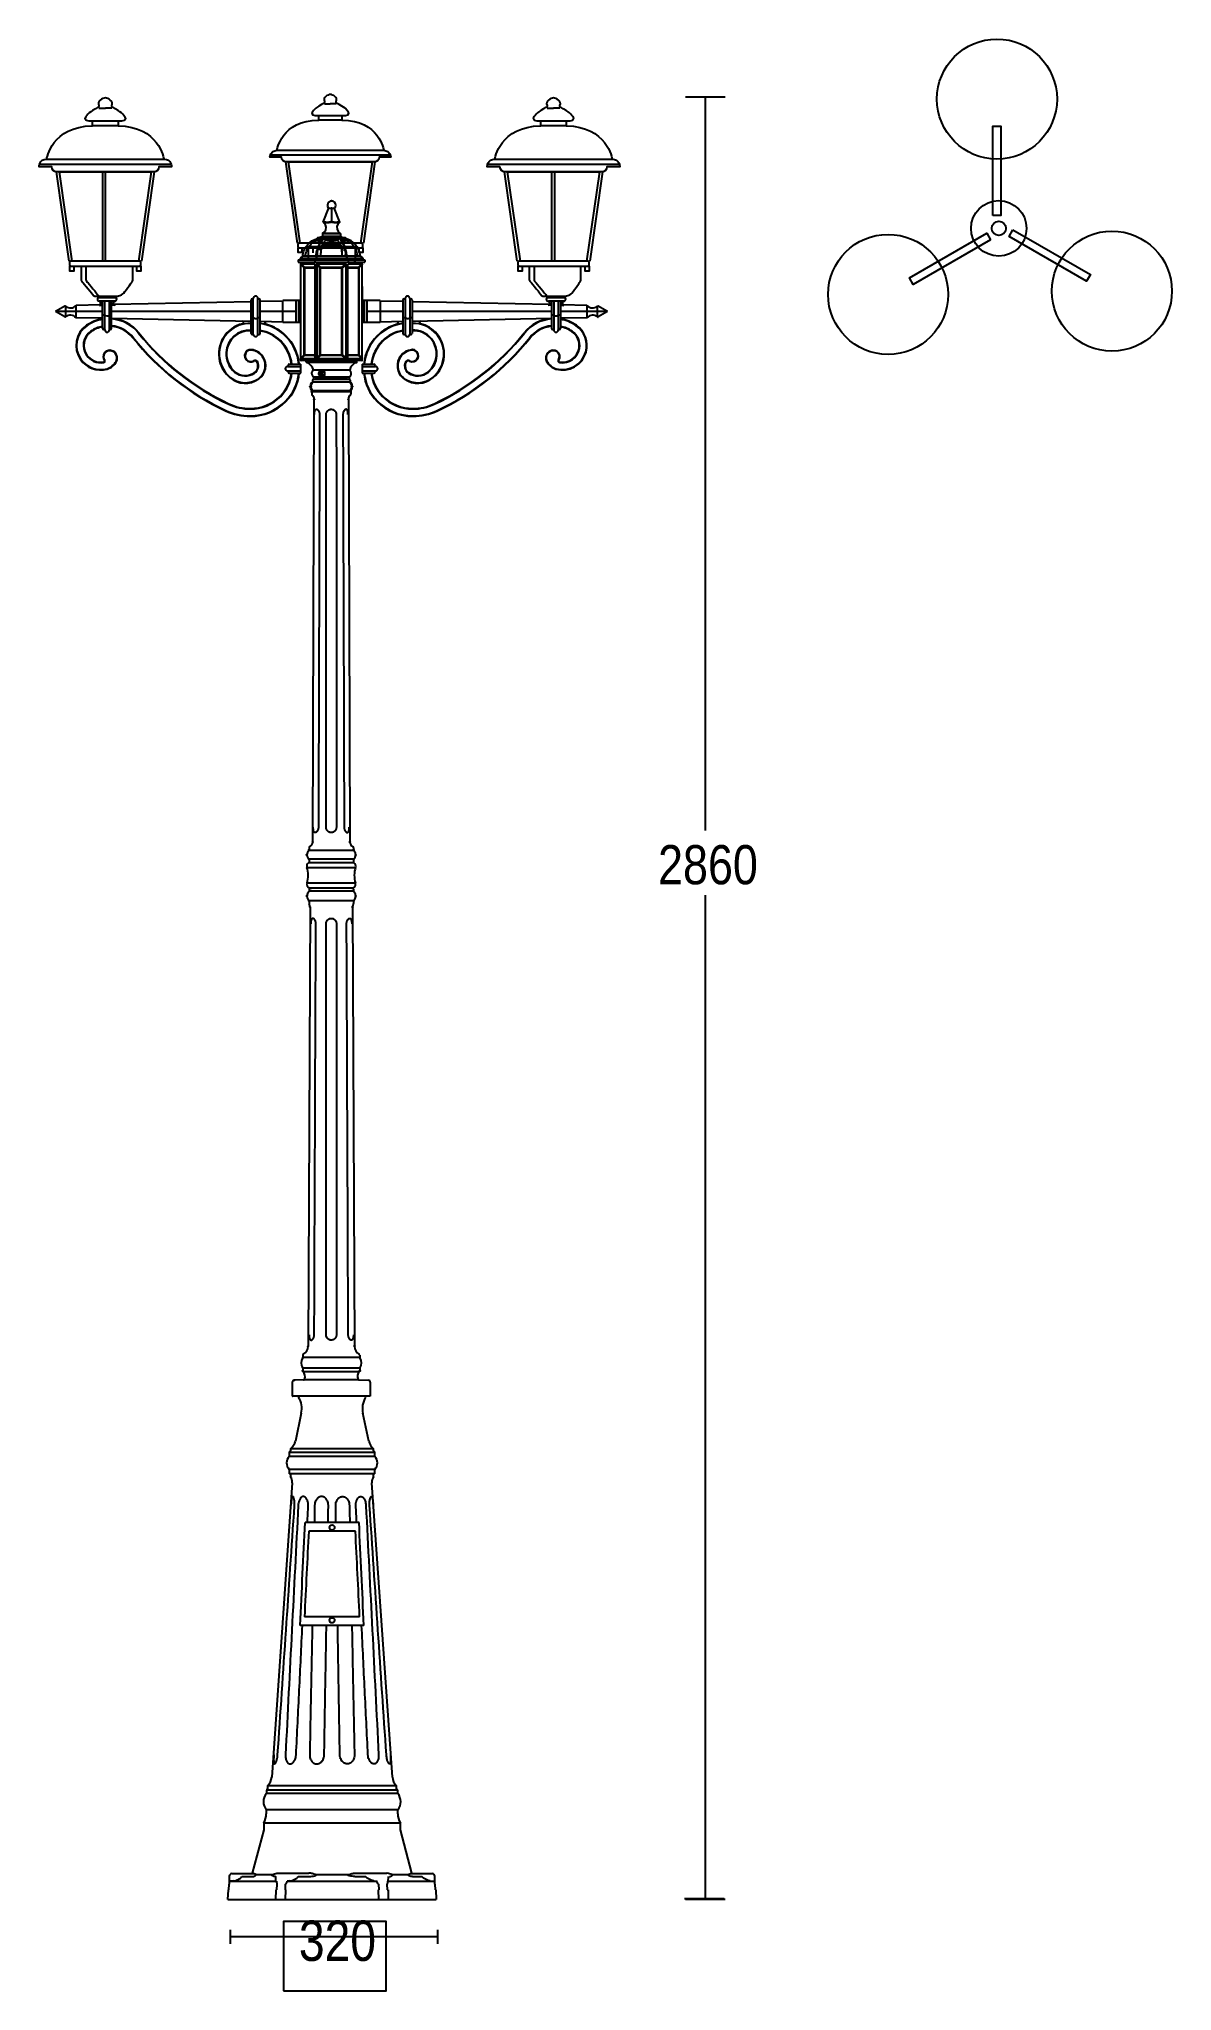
# Model space of a CAD drawing. Extents: x 0 to 221, y 0 to 381.
import ezdxf

# ---------------------------------------------------------------- set-up
doc = ezdxf.new("R2010")
doc.units = 0
doc.layers.add('LIVELLO_1', color=160, linetype='Continuous')
doc.styles.add('STD', font='txt')

# ---------------------------------------------------------------- blocks, each defined once
blk = doc.blocks.new('AI9-BLK4')
at = {"layer": 'LIVELLO_1', "color": 7}
blk.add_circle((21.855169, -18.441338), 11.73055, dxfattribs=at)
blk = doc.blocks.new('AI9-BLK3')
at = {"layer": 'LIVELLO_1', "color": 7}
blk.add_circle((-21.867571, -19.085571), 11.731411, dxfattribs=at)
blk = doc.blocks.new('AI9-BLK2')
at = {"layer": 'LIVELLO_1', "color": 7}
blk.add_circle((-0.596863, 19.089791), 11.728741, dxfattribs=at)
blk = doc.blocks.new('AI9-BLK1')
at = {"layer": 'LIVELLO_1', "color": 7}
for p, q in [((15.56, 179.32), (23.34, 179.32)), ((19.45, 179.32), (19.45, 35.93)), ((-99.02, 177.11), (-97.77, 177.11)), ((-96.53, 177.11), (-97.77, 177.11)), ((-54.94, 177.95), (-53.81, 177.95)), ((-52.67, 177.95), (-53.81, 177.95)), ((-11.45, 177.11), (-10.2, 177.11)), ((-8.96, 177.11), (-10.2, 177.11)), ((-65.6, 167.96), (-42, 167.96)), ((-64.24, 168.87), (-43.37, 168.87)), ((-110.72, 166.16), (-84.83, 166.16)), ((-109.23, 167.15), (-86.32, 167.15)), ((-104.85, 147.23), (-107.34, 164.66)), ((-98.29, 147.36), (-98.27, 164.56)), ((-97.73, 147.42), (-97.71, 164.62)), ((-88.21, 164.66), (-90.7, 147.23)), ((-60.25, 150.72), (-62.52, 166.6)), ((-45.09, 166.6), (-47.36, 150.72)), ((-23.15, 166.16), (2.74, 166.16)), ((-21.66, 167.15), (1.25, 167.15)), ((-17.28, 147.23), (-19.77, 164.66)), ((-10.52, 147.29), (-10.5, 164.48)), ((-9.96, 147.35), (-9.94, 164.54)), ((-0.65, 164.66), (-3.13, 147.23)), ((-55.19, 154.84), (-54.11, 157.61)), ((-53.57, 157.61), (-53.57, 154.93)), ((-51.96, 154.84), (-53.04, 157.61)), ((-51.84, 152.61), (-55.31, 152.61)), ((-55.13, 154.82), (-55.11, 154.87)), ((-58.48, 150.09), (-48.8, 150.09)), ((-58.11, 149.67), (-58.11, 147.41)), ((-57.26, 149.67), (-57.21, 148.82)), ((-56.5, 151.59), (-56.39, 151.64)), ((-56.4, 151.33), (-56.5, 151.59)), ((-56.41, 151.53), (-55.11, 151.53)), ((-50.99, 151.78), (-56.16, 151.78)), ((-55.28, 152.03), (-56.05, 151.78)), ((-55.5, 150.32), (-51.85, 150.32)), ((-55.34, 152.55), (-55.34, 152.03)), ((-51.81, 152.55), (-55.34, 152.55)), ((-51.81, 152.03), (-55.34, 152.03)), ((-51.87, 152.03), (-55.28, 152.03)), ((-55.04, 151.59), (-54.98, 151.64)), ((-54.74, 151.33), (-55.04, 151.59)), ((-54.91, 151.53), (-52.24, 151.53)), ((-52.12, 151.59), (-52.41, 151.33)), ((-52.12, 151.59), (-52.17, 151.64)), ((-52.04, 151.53), (-50.74, 151.53)), ((-51.87, 152.03), (-51.1, 151.78)), ((-51.86, 150.9), (-51.86, 150.37)), ((-51.81, 152.55), (-51.81, 152.03)), ((-50.65, 151.59), (-50.76, 151.64)), ((-50.75, 151.33), (-50.65, 151.59)), ((-60.09, 147.49), (-60.09, 146.98)), ((-60.09, 147.49), (-47.06, 147.49)), ((-60.09, 146.98), (-47.06, 146.98)), ((-59.18, 148.25), (-59.69, 147.8)), ((-59.69, 147.8), (-59.69, 147.49)), ((-59.69, 147.8), (-47.45, 147.8)), ((-59.58, 127.87), (-59.58, 146.92)), ((-58.89, 145.9), (-59.58, 146.5)), ((-59.52, 146.98), (-47.63, 146.98)), ((-58.86, 146.04), (-59.51, 146.61)), ((-56.8, 146.61), (-59.51, 146.61)), ((-58.96, 148.25), (-59.18, 148.26)), ((-59.18, 148.25), (-47.97, 148.25)), ((-58.89, 128.89), (-58.89, 145.9)), ((-58.89, 145.9), (-56.81, 145.9)), ((-58.86, 146.04), (-56.88, 146.04)), ((-58.82, 128.89), (-58.82, 145.9)), ((-56.8, 146.61), (-56.88, 146.04)), ((-56.83, 147.49), (-56.83, 146.98)), ((-56.74, 146.45), (-56.81, 145.9)), ((-56.74, 128.35), (-56.74, 146.45)), ((-56.38, 148.25), (-56.63, 147.8)), ((-56.63, 147.8), (-56.63, 147.49)), ((-56.38, 148.26), (-56.46, 148.25)), ((-56.41, 128.34), (-56.41, 146.45)), ((-55.85, 145.9), (-56.41, 146.45)), ((-56.07, 148.25), (-56.38, 148.26)), ((-56.38, 146.59), (-56.38, 146.92)), ((-55.72, 146.04), (-56.31, 146.61)), ((-50.83, 146.61), (-56.31, 146.61)), ((-55.85, 128.89), (-55.85, 145.9)), ((-55.85, 145.9), (-51.47, 145.9)), ((-55.72, 128.75), (-55.72, 146.04)), ((-55.72, 146.04), (-51.58, 146.04)), ((-50.83, 146.61), (-51.58, 146.04)), ((-51.58, 128.75), (-51.58, 146.04)), ((-50.73, 146.47), (-51.47, 145.9)), ((-51.47, 145.9), (-51.47, 128.89)), ((-50.77, 148.26), (-51.08, 148.25)), ((-50.69, 148.25), (-50.77, 148.26)), ((-50.77, 148.25), (-50.51, 147.8)), ((-50.76, 146.59), (-50.76, 146.92)), ((-50.73, 128.32), (-50.73, 146.47)), ((-50.51, 147.8), (-50.51, 147.49)), ((-50.41, 128.36), (-50.41, 146.43)), ((-50.41, 145.9), (-48.26, 145.9)), ((-47.63, 146.61), (-50.34, 146.61)), ((-50.34, 146.04), (-48.29, 146.04)), ((-50.31, 147.49), (-50.31, 146.98)), ((-48.32, 145.9), (-48.32, 128.89)), ((-47.63, 146.61), (-48.29, 146.04)), ((-47.57, 146.5), (-48.26, 145.9)), ((-48.26, 145.9), (-48.26, 128.89)), ((-48.19, 148.25), (-47.97, 148.26)), ((-47.97, 148.25), (-47.45, 147.8)), ((-47.57, 127.87), (-47.57, 146.92)), ((-47.45, 147.8), (-47.45, 147.49)), ((-47.06, 147.49), (-47.06, 146.98)), ((-59.58, 136.89), (-59.58, 142.23)), ((-47.57, 142.23), (-47.57, 136.89)), ((-105.7, 138.42), (-107.53, 137.36)), ((-98.32, 137.36), (-107.53, 137.36)), ((-105.7, 136.3), (-107.53, 137.36)), ((-105.51, 136.41), (-105.51, 138.31)), ((-98.73, 138.67), (-103.49, 138.57)), ((-103.49, 136.15), (-103.49, 138.57)), ((-95.79, 140.14), (-99.07, 140.14)), ((-95.79, 140.14), (-99.07, 140.14)), ((-99.07, 140.13), (-95.65, 140.13)), ((-95.93, 139.38), (-98.96, 139.38)), ((-98.32, 138.55), (-98.94, 138.54)), ((-98.69, 138.79), (-98.69, 139.13)), ((-98.32, 134.11), (-98.32, 139.38)), ((-97.87, 133.77), (-97.87, 139.38)), ((-96.99, 133.77), (-96.99, 139.38)), ((-96.55, 134.11), (-96.55, 139.38)), ((-95.92, 138.6), (-96.55, 138.59)), ((-69.3, 137.36), (-96.55, 137.36)), ((-96.17, 138.85), (-96.17, 139.13)), ((-69.3, 139.28), (-96.14, 138.72)), ((-69.3, 133.1), (-69.3, 139.6)), ((-69.04, 139.86), (-68.86, 139.86)), ((-68.86, 132.9), (-68.86, 139.95)), ((-67.97, 132.9), (-67.97, 139.95)), ((-67.97, 139.86), (-67.78, 139.86)), ((-67.53, 133.1), (-67.53, 139.6)), ((-63.12, 139.41), (-67.53, 139.32)), ((-60.46, 137.36), (-67.53, 137.36)), ((-59.58, 139.51), (-63.12, 139.51)), ((-63.12, 135.22), (-63.12, 139.51)), ((-60.46, 135.22), (-60.46, 139.51)), ((-59.96, 135.22), (-59.96, 139.51)), ((-59.58, 135.22), (-59.58, 139.51)), ((-44.04, 139.51), (-47.57, 139.51)), ((-47.57, 139.51), (-47.57, 135.22)), ((-47.19, 139.51), (-47.19, 135.22)), ((-46.69, 139.51), (-46.69, 135.22)), ((-39.62, 137.36), (-46.69, 137.36)), ((-44.04, 139.51), (-44.04, 135.22)), ((-39.62, 139.32), (-44.04, 139.41)), ((-39.62, 139.6), (-39.62, 133.1)), ((-39.37, 139.86), (-39.18, 139.86)), ((-39.18, 139.95), (-39.18, 132.9)), ((-38.29, 139.95), (-38.29, 132.9)), ((-38.29, 139.86), (-38.11, 139.86)), ((-37.85, 139.6), (-37.85, 133.1)), ((-11.01, 138.72), (-37.85, 139.28)), ((-10.6, 137.36), (-37.85, 137.36)), ((-11.5, 140.13), (-8.08, 140.13)), ((-8.07, 140.14), (-11.36, 140.14)), ((-8.07, 140.14), (-11.36, 140.14)), ((-10.6, 138.59), (-11.24, 138.6)), ((-8.19, 139.38), (-11.21, 139.38)), ((-10.98, 139.13), (-10.98, 138.85)), ((-10.6, 139.38), (-10.6, 134.11)), ((-10.16, 139.38), (-10.16, 133.77)), ((-9.27, 139.38), (-9.27, 133.77)), ((-8.83, 139.38), (-8.83, 134.11)), ((-8.21, 138.54), (-8.83, 138.55)), ((0.38, 137.36), (-8.83, 137.36)), ((-8.46, 139.13), (-8.46, 138.79)), ((-3.66, 138.57), (-8.42, 138.67)), ((-3.66, 138.57), (-3.66, 136.15)), ((-1.64, 138.31), (-1.64, 136.41)), ((0.38, 137.36), (-1.45, 138.42)), ((0.38, 137.36), (-1.45, 136.3)), ((-98.32, 136.05), (-103.49, 136.15)), ((-98.32, 136.72), (-97.87, 136.72)), ((-98.07, 133.86), (-97.87, 133.86)), ((-96.99, 136.72), (-96.55, 136.72)), ((-96.99, 133.86), (-96.8, 133.86)), ((-69.3, 135.44), (-96.55, 136)), ((-69.3, 136.19), (-68.86, 136.19)), ((-67.97, 136.19), (-67.53, 136.19)), ((-63.12, 135.31), (-67.53, 135.4)), ((-59.58, 135.22), (-63.12, 135.22)), ((-44.04, 135.22), (-47.57, 135.22)), ((-39.62, 135.4), (-44.04, 135.31)), ((-39.62, 136.19), (-39.18, 136.19)), ((-38.29, 136.19), (-37.85, 136.19)), ((-10.6, 136), (-37.85, 135.44)), ((-10.6, 136.72), (-10.16, 136.72)), ((-10.35, 133.86), (-10.16, 133.86)), ((-9.27, 136.72), (-8.83, 136.72)), ((-9.27, 133.86), (-9.08, 133.86)), ((-3.66, 136.15), (-8.83, 136.05)), ((-69.04, 132.85), (-68.86, 132.85)), ((-67.97, 132.85), (-67.78, 132.85)), ((-39.37, 132.85), (-39.18, 132.85)), ((-38.29, 132.85), (-38.11, 132.85)), ((-62.17, 126.64), (-59.58, 126.64)), ((-62.07, 126.83), (-62.07, 126.64)), ((-61.82, 127.09), (-59.58, 127.09)), ((-59.58, 128.29), (-58.89, 128.89)), ((-59.58, 125.32), (-59.58, 127.09)), ((-47.63, 127.81), (-59.52, 127.81)), ((-59.51, 128.18), (-58.86, 128.75)), ((-59.51, 128.18), (-56.8, 128.18)), ((-58.89, 128.89), (-56.81, 128.89)), ((-56.88, 128.75), (-58.86, 128.75)), ((-58.51, 127.47), (-58.51, 127.74)), ((-48.69, 127.41), (-58.47, 127.41)), ((-57.12, 125.95), (-50.03, 125.95)), ((-56.88, 128.75), (-56.8, 128.18)), ((-56.8, 127.87), (-56.8, 128.18)), ((-56.41, 128.34), (-55.85, 128.89)), ((-56.38, 127.87), (-56.38, 128.2)), ((-56.31, 128.18), (-55.72, 128.75)), ((-56.31, 128.18), (-50.83, 128.18)), ((-55.85, 128.89), (-51.47, 128.89)), ((-51.58, 128.75), (-55.72, 128.75)), ((-51.58, 128.75), (-50.83, 128.18)), ((-51.47, 128.89), (-50.73, 128.32)), ((-50.76, 128.2), (-50.76, 127.87)), ((-50.41, 128.89), (-48.26, 128.89)), ((-50.35, 127.87), (-50.35, 128.18)), ((-48.29, 128.75), (-50.34, 128.75)), ((-50.34, 128.18), (-47.63, 128.18)), ((-48.64, 127.47), (-48.64, 127.74)), ((-48.29, 128.75), (-47.63, 128.18)), ((-48.26, 128.89), (-47.57, 128.29)), ((-47.57, 127.09), (-45.33, 127.09)), ((-47.57, 127.09), (-47.57, 125.32)), ((-47.57, 126.64), (-44.98, 126.64)), ((-45.08, 126.64), (-45.08, 126.83)), ((-62.17, 125.76), (-59.58, 125.76)), ((-62.07, 125.76), (-62.07, 125.57)), ((-61.82, 125.32), (-59.58, 125.32)), ((-49.82, 123.55), (-57.42, 123.55)), ((-57.3, 123.92), (-57.3, 123.56)), ((-49.92, 123.56), (-57.3, 123.56)), ((-50.04, 124.54), (-57.11, 124.54)), ((-56.76, 124.15), (-57.11, 124.11)), ((-57.09, 124.54), (-57.09, 124.21)), ((-57.02, 124.15), (-50.1, 124.15)), ((-50.46, 124.15), (-56.76, 124.15)), ((-50.67, 124.15), (-56.48, 124.15)), ((-50.46, 124.15), (-50.11, 124.11)), ((-50.04, 124.21), (-50.04, 124.54)), ((-49.92, 123.92), (-49.92, 123.56)), ((-47.57, 125.76), (-44.98, 125.76)), ((-47.57, 125.32), (-45.33, 125.32)), ((-45.08, 125.57), (-45.08, 125.76)), ((-49.83, 121.67), (-57.43, 121.67)), ((-57.43, 121.67), (-57.43, 121.2)), ((-49.92, 121.89), (-57.3, 121.89)), ((-57.26, 33.7), (-56.97, 120.24)), ((-50.29, 120.24), (-50, 33.7)), ((-49.83, 121.67), (-49.83, 121.2)), ((-49.22, 32.02), (-58.04, 32.02)), ((-57.97, 32.59), (-57.97, 32.16)), ((-49.28, 32.59), (-49.28, 32.16)), ((-58.38, 28.74), (-48.87, 28.74)), ((-49.19, 29.63), (-58.06, 29.63)), ((-49.22, 30.38), (-58.04, 30.38)), ((-57.97, 30.23), (-57.97, 29.79)), ((-49.28, 30.23), (-49.28, 29.79)), ((-58.36, 25.7), (-48.9, 25.7)), ((-57.97, 24.47), (-57.97, 24.11)), ((-49.28, 24.11), (-57.97, 24.11)), ((-57.78, 24.67), (-57.52, 24.69)), ((-49.58, 24.69), (-57.67, 24.69)), ((-49.74, 24.69), (-57.52, 24.69)), ((-49.48, 24.67), (-49.74, 24.69)), ((-49.28, 24.47), (-49.28, 24.11)), ((19.45, 23.33), (19.45, -172.87)), ((-57.78, 21.01), (-58.17, -64.83)), ((-49.28, 22.18), (-57.97, 22.18)), ((-57.97, 22.18), (-57.97, 21.69)), ((-49.48, 21.01), (-49.09, -64.83)), ((-49.28, 22.18), (-49.28, 21.69)), ((-59.21, -66.59), (-59.21, -67.05)), ((-48.05, -67.05), (-59.21, -67.05)), ((-48.05, -66.59), (-48.05, -67.05)), ((-61.26, -71.88), (-61.26, -74.6)), ((-59.03, -71.42), (-60.86, -71.48)), ((-48.05, -69.12), (-59.21, -69.12)), ((-59.21, -69.12), (-59.21, -69.63)), ((-59.15, -69.76), (-48.11, -69.76)), ((-58.19, -71.42), (-59.03, -71.42)), ((-48.23, -71.42), (-46.4, -71.48)), ((-48.05, -69.12), (-48.05, -69.63)), ((-46, -71.88), (-46, -74.6)), ((-61.26, -74.6), (-61.19, -74.6)), ((-46.47, -74.6), (-60.79, -74.6)), ((-46, -74.6), (-46.13, -74.6)), ((-59.48, -77.94), (-60.63, -83.36)), ((-46.31, -83.36), (-47.46, -77.94)), ((-61.84, -85.5), (-45.11, -85.5)), ((-61.84, -85.5), (-61.84, -86.38)), ((-53.46, -86.38), (-61.84, -86.38)), ((-53.46, -84.85), (-61.58, -84.85)), ((-61.58, -84.85), (-61.58, -85.24)), ((-45.36, -84.85), (-53.49, -84.85)), ((-45.11, -86.38), (-53.49, -86.38)), ((-45.36, -85.24), (-45.36, -84.85)), ((-45.11, -86.38), (-45.11, -85.5)), ((-61.24, -91.52), (-65.27, -149.05)), ((-61.84, -88.89), (-61.84, -89.77)), ((-45.11, -88.89), (-61.84, -88.89)), ((-61.58, -89.77), (-61.84, -89.77)), ((-61.58, -89.77), (-61.58, -90.3)), ((-45.36, -89.77), (-61.58, -89.77)), ((-41.68, -149.05), (-45.7, -91.52)), ((-45.36, -90.3), (-45.36, -89.77)), ((-45.11, -89.77), (-45.36, -89.77)), ((-45.11, -89.77), (-45.11, -88.89)), ((-48.2, -99.25), (-58.74, -99.25)), ((-48.91, -100.95), (-58.04, -100.95)), ((-48.08, -117.69), (-58.87, -117.69)), ((-47.25, -119.39), (-59.7, -119.39)), ((-66.31, -151.59), (-66.31, -152.22)), ((-40.63, -152.22), (-66.31, -152.22)), ((-40.64, -151.59), (-66.3, -151.59)), ((-66.06, -150.71), (-66.06, -151.34)), ((-40.89, -150.71), (-66.06, -150.71)), ((-40.89, -151.34), (-40.89, -150.71)), ((-40.63, -152.22), (-40.63, -151.59)), ((-66.32, -155.43), (-66.32, -156.19)), ((-53.46, -155.43), (-66.32, -155.43)), ((-40.62, -155.43), (-53.49, -155.43)), ((-40.62, -156.19), (-40.62, -155.43)), ((-66.81, -159.31), (-69.09, -167.8)), ((-66.81, -158.04), (-66.81, -159.31)), ((-53.46, -158.04), (-66.81, -158.04)), ((-40.13, -158.04), (-53.49, -158.04)), ((-40.13, -159.31), (-40.13, -158.04)), ((-37.86, -167.8), (-40.13, -159.31)), ((-64.14, -167.8), (-58.01, -167.8)), ((-48.94, -167.8), (-42.8, -167.8)), ((-73.84, -172.93), (-73.72, -171.04)), ((-73.72, -171.04), (-73.61, -171.04)), ((-73.61, -171.04), (-73.55, -169.92)), ((-73.55, -168.4), (-73.55, -169.92)), ((-73.55, -169.39), (-64.33, -169.39)), ((-73.04, -167.89), (-68.8, -167.89)), ((-71.08, -168.46), (-69.17, -168.46)), ((-68.38, -168.09), (-65.17, -168.09)), ((-64.5, -168.46), (-64.72, -168.46)), ((-64.46, -172.93), (-64.4, -171.04)), ((-64.4, -171.04), (-64.23, -171.04)), ((-64.23, -171.04), (-64.2, -169.93)), ((-62.6, -171.04), (-62.57, -169.92)), ((-62.6, -171.04), (-62.5, -171.04)), ((-62.55, -172.93), (-62.5, -171.04)), ((-62.24, -169.39), (-53.46, -169.39)), ((-60.07, -168.46), (-57.91, -168.46)), ((-56.68, -168.09), (-53.46, -168.09)), ((-53.49, -168.09), (-50.26, -168.09)), ((-53.49, -169.39), (-44.7, -169.39)), ((-49.03, -168.46), (-46.87, -168.46)), ((-44.45, -171.04), (-44.39, -172.93)), ((-44.45, -171.04), (-44.35, -171.04)), ((-44.38, -169.92), (-44.35, -171.04)), ((-42.75, -169.93), (-42.71, -171.04)), ((-42.71, -171.04), (-42.54, -171.04)), ((-42.61, -169.39), (-33.4, -169.39)), ((-42.54, -171.04), (-42.49, -172.93)), ((-41.78, -168.09), (-38.56, -168.09)), ((-38.15, -167.89), (-33.9, -167.89)), ((-37.78, -168.46), (-35.86, -168.46)), ((-33.4, -169.92), (-33.4, -168.4)), ((-33.4, -169.92), (-33.33, -171.04)), ((-33.33, -171.04), (-33.22, -171.04)), ((-33.22, -171.04), (-33.11, -172.93)), ((-73.84, -172.93), (-64.46, -172.93)), ((-64.46, -172.93), (-62.55, -172.93)), ((-62.55, -172.93), (-53.46, -172.93)), ((-53.49, -172.93), (-44.39, -172.93)), ((-44.39, -172.93), (-42.49, -172.93)), ((-42.49, -172.93), (-33.11, -172.93)), ((15.39, -172.77), (23.17, -172.77)), ((15.56, -172.86), (23.34, -172.86)), ((-73.37, -178.86), (-73.37, -181.64)), ((-32.85, -178.86), (-32.85, -181.64)), ((-32.85, -180.25), (-73.37, -180.25))]:
    blk.add_line(p, q, dxfattribs=at)
for points in [[(-56.07, 175.68), (-51.54, 175.68), (-51.54, 174.77), (-56.07, 174.77)], [(-100.27, 174.62), (-95.29, 174.62), (-95.29, 173.63), (-100.27, 173.63)], [(-12.7, 174.62), (-7.72, 174.62), (-7.72, 173.63), (-12.7, 173.63)], [(75.66, 156.13), (75.66, 173.58), (77.18, 173.58), (77.18, 156.13)], [(75.2, 151.37), (60.09, 142.64), (59.33, 143.96), (74.45, 152.68)], [(79.58, 153.33), (94.7, 144.6), (93.94, 143.29), (78.83, 152.01)], [(-60.1, 149.79), (-59.38, 149.79), (-59.38, 148.91), (-60.1, 148.91)], [(-48.18, 149.79), (-47.45, 149.79), (-47.45, 148.91), (-48.18, 148.91)], [(-104.69, 146.22), (-103.9, 146.22), (-103.9, 145.25), (-104.69, 145.25)], [(-91.6, 146.22), (-90.81, 146.22), (-90.81, 145.25), (-91.6, 145.25)], [(-17.12, 146.22), (-16.33, 146.22), (-16.33, 145.25), (-17.12, 145.25)], [(-4.03, 146.22), (-3.24, 146.22), (-3.24, 145.25), (-4.03, 145.25)], [(-62.93, -190.82), (-42.9, -190.82), (-42.9, -177.23), (-62.93, -177.23)]]:
    blk.add_lwpolyline(points, close=True, dxfattribs=at)
for points in [[(-104.25, 147.23), (-106.74, 164.66), (-88.81, 164.66), (-91.3, 147.23)], [(-59.71, 150.72), (-61.98, 166.6), (-45.63, 166.6), (-47.91, 150.72)], [(-16.68, 147.23), (-19.17, 164.66), (-1.24, 164.66), (-3.73, 147.23)], [(-54.11, 157.61), (-54.08, 157.6), (-54.05, 157.58), (-54.02, 157.57), (-53.98, 157.56), (-53.95, 157.56), (-53.91, 157.56), (-53.87, 157.55), (-53.84, 157.55), (-53.8, 157.56), (-53.76, 157.56), (-53.72, 157.56), (-53.69, 157.57), (-53.65, 157.58), (-53.61, 157.6), (-53.57, 157.61), (-53.54, 157.6), (-53.51, 157.59), (-53.48, 157.58), (-53.45, 157.57), (-53.42, 157.56), (-53.39, 157.56), (-53.36, 157.56), (-53.33, 157.55), (-53.29, 157.55), (-53.26, 157.55), (-53.23, 157.56), (-53.21, 157.56), (-53.17, 157.56), (-53.15, 157.57), (-53.12, 157.58), (-53.09, 157.59), (-53.07, 157.6), (-53.04, 157.61)], [(-55.14, 154.96), (-55.14, 154.95), (-55.14, 154.95), (-55.14, 154.94), (-55.14, 154.93), (-55.14, 154.93), (-55.14, 154.92), (-55.14, 154.91), (-55.14, 154.91), (-55.14, 154.9), (-55.13, 154.9), (-55.13, 154.89), (-55.12, 154.88), (-55.12, 154.88), (-55.11, 154.88), (-55.11, 154.87)], [(-55.14, 154.96), (-55.03, 154.93), (-54.92, 154.9), (-54.82, 154.88), (-54.72, 154.87), (-54.62, 154.85), (-54.52, 154.84), (-54.42, 154.84), (-54.33, 154.84), (-54.24, 154.84), (-54.13, 154.85), (-54.03, 154.87), (-53.93, 154.88), (-53.81, 154.9), (-53.7, 154.93), (-53.57, 154.96)], [(-55.11, 154.87), (-55.04, 154.85), (-54.97, 154.84), (-54.9, 154.82), (-54.83, 154.81), (-54.76, 154.8), (-54.69, 154.79), (-54.62, 154.78), (-54.55, 154.77), (-54.48, 154.77), (-54.41, 154.77), (-54.33, 154.77), (-54.26, 154.77), (-54.18, 154.77), (-54.11, 154.78), (-54.03, 154.79), (-53.96, 154.8), (-53.88, 154.81), (-53.8, 154.82), (-53.73, 154.84), (-53.65, 154.85), (-53.57, 154.87)], [(-53.57, 154.96), (-53.46, 154.93), (-53.34, 154.9), (-53.23, 154.88), (-53.12, 154.87), (-53.01, 154.85), (-52.91, 154.84), (-52.82, 154.84), (-52.72, 154.84), (-52.63, 154.84), (-52.53, 154.85), (-52.43, 154.87), (-52.33, 154.88), (-52.22, 154.9), (-52.12, 154.93), (-52.01, 154.96)], [(-53.57, 154.87), (-53.5, 154.85), (-53.42, 154.84), (-53.34, 154.82), (-53.27, 154.81), (-53.19, 154.8), (-53.12, 154.79), (-53.04, 154.78), (-52.97, 154.77), (-52.89, 154.77), (-52.82, 154.77), (-52.74, 154.77), (-52.67, 154.77), (-52.6, 154.77), (-52.53, 154.78), (-52.46, 154.79), (-52.39, 154.8), (-52.32, 154.81), (-52.24, 154.82), (-52.18, 154.84), (-52.11, 154.85), (-52.04, 154.87)], [(-52.01, 154.96), (-52.01, 154.95), (-52.01, 154.95), (-52, 154.94), (-52, 154.93), (-52, 154.93), (-52.01, 154.92), (-52.01, 154.91), (-52.01, 154.91), (-52.01, 154.9), (-52.02, 154.9), (-52.02, 154.89), (-52.03, 154.88), (-52.03, 154.88), (-52.04, 154.88), (-52.04, 154.87)], [(-52.03, 154.86), (-52.02, 154.82), (-52.01, 154.81), (-52, 154.79)], [(-51.91, 150.37), (-53.68, 150.37), (-55.44, 150.37)], [(-51.86, 152.03), (-53.57, 152.03), (-55.29, 152.03)], [(-56.81, 145.9), (-56.81, 128.89), (-56.74, 128.35)], [(-48.23, -71.42), (-49.07, -71.42), (-58.19, -71.42)], [(-46.13, -74.6), (-53.63, -74.6), (-61.19, -74.6)], [(-42.72, -167.8), (-42.76, -167.8), (-42.8, -167.8)], [(-64.5, -168.46), (-64.5, -168.43), (-64.5, -168.4)]]:
    blk.add_lwpolyline(points, dxfattribs=at)
for centre, radius in [((-53.57, 158.97), 0.0591), ((76.81, 153.61), 5.42), ((76.81, 153.61), 1.39), ((-57.74, 122.69), 0.0599), ((-49.6, 122.73), 0.0582), ((-49.5, 122.69), 0.0599), ((-57.42, 121.67), 0.0591), ((-48.85, 31.19), 0.0591), ((-49.48, 21.01), 0.0599), ((-49.09, -64.79), 0.0599), ((-53.47, -118.39), 0.502)]:
    blk.add_circle(centre, radius, dxfattribs=at)
for centre, major_axis, ratio in [((-55.34, 152.03), (0.0599, 0), 0.977219), ((-55.34, 152.03), (0.0599, 0), 0.977219), ((-51.81, 152.03), (0.0012, -0.0586), 0.979204), ((-56.73, 128.28), (0.0587, 0), 0.881058), ((-56.73, 128.28), (0.0587, 0), 0.881058), ((-56.48, 128.53), (0.0009, -0.0603), 0.987021), ((-56.48, 128.53), (0.0009, -0.0603), 0.987021), ((-50.67, 128.53), (-0.0003, -0.0603), 0.979984), ((-50.42, 128.28), (0.0574, 0), 0.901146), ((-50.42, 128.28), (0.0574, 0), 0.901146), ((-57.62, 122.73), (0.0012, -0.0586), 0.979204), ((-57.11, 124.11), (0.0591, 0), 0.962117), ((-50.09, 124.15), (0.0022, -0.0587), 0.961179), ((-57.41, 121.84), (-0.0021, -0.0622), 0.963457), ((-57.3, 121.89), (0.0031, -0.0586), 0.978042), ((-56.97, 120.21), (0.0014, -0.062), 0.966428), ((-50.29, 120.21), (-0.0005, -0.062), 0.966633), ((-49.92, 121.89), (-0.0013, -0.0586), 0.977703), ((-49.83, 121.84), (0.0005, -0.0622), 0.963956), ((-49.83, 121.67), (0.0599, 0), 0.980155), ((-58.41, 31.19), (0.0599, 0), 0.980091), ((-57.98, 32.16), (0.0014, -0.0656), 0.913185), ((-57.26, 33.7), (0.0022, -0.0622), 0.963364), ((-50, 33.7), (-0.0001, -0.0622), 0.970913), ((-49.28, 32.16), (-0.0003, -0.0656), 0.913373), ((-58.41, 23.15), (0.0617, 0), 0.980483), ((-57.78, 24.67), (0.0599, 0), 0.952762), ((-57.67, 24.69), (0.0005, -0.0622), 0.977806), ((-48.85, 23.15), (0.0022, -0.0605), 0.976538), ((-57.98, 22.18), (0.0014, -0.0622), 0.963752), ((-57.78, 21.02), (0.0013, -0.062), 0.965068), ((-49.28, 22.18), (-0.0003, -0.0622), 0.963974), ((-58.17, -64.83), (0.0599, 0), 0.977282), ((-60.86, -71.48), (0.0005, -0.062), 0.966633), ((-59.21, -69.63), (0.0599, 0), 0.982796), ((-48.05, -69.63), (0.0604, 0), 0.976209), ((-53.47, -100.25), (0.502, 0), 0.985597)]:
    blk.add_ellipse(centre, major_axis=major_axis, ratio=ratio, dxfattribs=at)
for points, knots in [([(-51.54, 175.68), (-51.54, 175.68), (-50.17, 175.49), (-50.17, 176.14), (-50.17, 176.14), (-50.63, 177.04), (-51.54, 177.5), (-52.29, 178.04), (-52.82, 178.11), (-52.67, 178.41), (-52.26, 179.22), (-53.35, 179.77), (-53.81, 179.77), (-54.26, 179.77), (-55.35, 179.22), (-54.94, 178.41), (-54.79, 178.11), (-55.32, 178.04), (-56.07, 177.5), (-56.98, 177.04), (-57.43, 176.14), (-57.43, 176.14), (-57.43, 175.49), (-56.07, 175.68), (-56.07, 175.68)], [0, 0, 0, 0, 1, 1, 1, 2, 2, 2, 3, 3, 3, 4, 4, 4, 5, 5, 5, 6, 6, 6, 7, 7, 7, 8, 8, 8, 8]), ([(-95.29, 174.62), (-95.29, 174.62), (-93.79, 174.42), (-93.79, 175.12), (-93.79, 175.12), (-94.29, 176.12), (-95.29, 176.62), (-96.11, 177.21), (-96.69, 177.29), (-96.53, 177.61), (-96.08, 178.51), (-97.28, 179.11), (-97.77, 179.11), (-98.28, 179.11), (-99.47, 178.51), (-99.02, 177.61), (-98.86, 177.29), (-99.44, 177.21), (-100.27, 176.62), (-101.26, 176.12), (-101.76, 175.12), (-101.76, 175.12), (-101.76, 174.42), (-100.27, 174.62), (-100.27, 174.62)], [0, 0, 0, 0, 1, 1, 1, 2, 2, 2, 3, 3, 3, 4, 4, 4, 5, 5, 5, 6, 6, 6, 7, 7, 7, 8, 8, 8, 8]), ([(-7.72, 174.62), (-7.72, 174.62), (-6.22, 174.42), (-6.22, 175.12), (-6.22, 175.12), (-6.72, 176.12), (-7.72, 176.62), (-8.55, 177.21), (-9.12, 177.29), (-8.96, 177.61), (-8.51, 178.51), (-9.71, 179.11), (-10.2, 179.11), (-10.71, 179.11), (-11.9, 178.51), (-11.45, 177.61), (-11.29, 177.29), (-11.87, 177.21), (-12.7, 176.62), (-13.69, 176.12), (-14.19, 175.12), (-14.19, 175.12), (-14.19, 174.42), (-12.7, 174.62), (-12.7, 174.62)], [0, 0, 0, 0, 1, 1, 1, 2, 2, 2, 3, 3, 3, 4, 4, 4, 5, 5, 5, 6, 6, 6, 7, 7, 7, 8, 8, 8, 8]), ([(-95.29, 173.63), (-87.32, 173.63), (-86.32, 167.15), (-86.32, 167.15), (-84.83, 167.15), (-84.83, 165.66), (-84.83, 165.66), (-84.83, 165.66), (-87.32, 165.66), (-87.32, 165.66), (-87.32, 165.11), (-87.76, 164.66), (-88.31, 164.66), (-88.31, 164.66), (-107.24, 164.66), (-107.24, 164.66), (-107.79, 164.66), (-108.24, 165.11), (-108.24, 165.66), (-108.24, 165.66), (-110.72, 165.66), (-110.72, 165.66), (-110.72, 165.66), (-110.72, 167.15), (-109.23, 167.15), (-109.23, 167.15), (-108.24, 173.63), (-100.27, 173.63)], [0, 0, 0, 0, 1, 1, 1, 2, 2, 2, 3, 3, 3, 4, 4, 4, 5, 5, 5, 6, 6, 6, 7, 7, 7, 8, 8, 8, 9, 9, 9, 9]), ([(-51.54, 174.77), (-44.27, 174.77), (-43.37, 168.87), (-43.37, 168.87), (-42, 168.87), (-42, 167.51), (-42, 167.51), (-42, 167.51), (-44.27, 167.51), (-44.27, 167.51), (-44.27, 167.01), (-44.68, 166.6), (-45.18, 166.6), (-45.18, 166.6), (-62.43, 166.6), (-62.43, 166.6), (-62.93, 166.6), (-63.34, 167.01), (-63.34, 167.51), (-63.34, 167.51), (-65.6, 167.51), (-65.6, 167.51), (-65.6, 167.51), (-65.6, 168.87), (-64.24, 168.87), (-64.24, 168.87), (-63.34, 174.77), (-56.07, 174.77)], [0, 0, 0, 0, 1, 1, 1, 2, 2, 2, 3, 3, 3, 4, 4, 4, 5, 5, 5, 6, 6, 6, 7, 7, 7, 8, 8, 8, 9, 9, 9, 9]), ([(-7.72, 173.63), (0.25, 173.63), (1.25, 167.15), (1.25, 167.15), (2.74, 167.15), (2.74, 165.66), (2.74, 165.66), (2.74, 165.66), (0.25, 165.66), (0.25, 165.66), (0.25, 165.11), (-0.19, 164.66), (-0.75, 164.66), (-0.75, 164.66), (-19.67, 164.66), (-19.67, 164.66), (-20.22, 164.66), (-20.67, 165.11), (-20.67, 165.66), (-20.67, 165.66), (-23.15, 165.66), (-23.15, 165.66), (-23.15, 165.66), (-23.15, 167.15), (-21.66, 167.15), (-21.66, 167.15), (-20.67, 173.63), (-12.7, 173.63)], [0, 0, 0, 0, 1, 1, 1, 2, 2, 2, 3, 3, 3, 4, 4, 4, 5, 5, 5, 6, 6, 6, 7, 7, 7, 8, 8, 8, 9, 9, 9, 9]), ([(-53.01, 157.55), (-52.68, 157.86), (-52.66, 158.38), (-52.98, 158.71), (-53.28, 159.04), (-53.8, 159.06), (-54.13, 158.75), (-54.46, 158.44), (-54.48, 157.92), (-54.18, 157.59), (-54.16, 157.58), (-54.15, 157.56), (-54.13, 157.55)], [0, 0, 0, 0, 1, 1, 1, 2, 2, 2, 3, 3, 3, 4, 4, 4, 4]), ([(-55.31, 152.61), (-54.69, 152.93), (-54.44, 153.69), (-54.76, 154.31), (-54.85, 154.49), (-54.99, 154.65), (-55.16, 154.77)], [0, 0, 0, 0, 1, 1, 1, 2, 2, 2, 2]), ([(-51.99, 154.77), (-52.56, 154.37), (-52.7, 153.58), (-52.3, 153.01), (-52.18, 152.84), (-52.03, 152.7), (-51.84, 152.61)], [0, 0, 0, 0, 1, 1, 1, 2, 2, 2, 2]), ([(-59.93, 150.72), (-59.93, 150.72), (-47.68, 150.72), (-47.68, 150.72), (-47.55, 150.72), (-47.45, 150.62), (-47.45, 150.49), (-47.45, 150.49), (-47.45, 150.04), (-47.45, 150.04), (-47.45, 149.91), (-47.55, 149.81), (-47.68, 149.81), (-47.68, 149.81), (-59.93, 149.81), (-59.93, 149.81), (-60.06, 149.81), (-60.16, 149.91), (-60.16, 150.04), (-60.16, 150.04), (-60.16, 150.49), (-60.16, 150.49), (-60.16, 150.62), (-60.06, 150.72), (-59.93, 150.72)], [0, 0, 0, 0, 1, 1, 1, 2, 2, 2, 3, 3, 3, 4, 4, 4, 5, 5, 5, 6, 6, 6, 7, 7, 7, 8, 8, 8, 8]), ([(-59.18, 148.26), (-59.16, 148.64), (-59.08, 148.95), (-58.98, 149.22), (-58.9, 149.42), (-58.8, 149.61), (-58.7, 149.79), (-58.53, 150.06), (-58.32, 150.35), (-58.07, 150.61), (-57.68, 151), (-57.2, 151.33), (-56.5, 151.59)], [0, 0, 0, 0, 1, 1, 1, 2, 2, 2, 3, 3, 3, 4, 4, 4, 4]), ([(-58.65, 148.25), (-58.64, 148.55), (-58.58, 148.86), (-58.48, 149.15), (-58.38, 149.45), (-58.22, 149.74), (-58.03, 150)], [0, 0, 0, 0, 1, 1, 1, 2, 2, 2, 2]), ([(-58.03, 150), (-57.84, 150.28), (-57.6, 150.53), (-57.33, 150.75), (-57.05, 150.97), (-56.73, 151.16), (-56.4, 151.3)], [0, 0, 0, 0, 1, 1, 1, 2, 2, 2, 2]), ([(-56.58, 148.25), (-56.56, 148.56), (-56.51, 148.86), (-56.45, 149.16), (-56.38, 149.45), (-56.29, 149.73), (-56.18, 150)], [0, 0, 0, 0, 1, 1, 1, 2, 2, 2, 2]), ([(-56.4, 151.3), (-56.38, 151.27), (-56.36, 151.26), (-56.33, 151.24), (-56.32, 151.23), (-56.29, 151.22), (-56.27, 151.21), (-56.25, 151.2), (-56.23, 151.19), (-56.2, 151.19), (-56.18, 151.19), (-56.15, 151.18), (-56.12, 151.18), (-56.08, 151.17), (-56.05, 151.17), (-56.01, 151.17), (-55.97, 151.18), (-55.92, 151.18), (-55.88, 151.19), (-55.81, 151.19), (-55.74, 151.2), (-55.66, 151.22), (-55.57, 151.23), (-55.48, 151.25), (-55.37, 151.27)], [0, 0, 0, 0, 1, 1, 1, 2, 2, 2, 3, 3, 3, 4, 4, 4, 5, 5, 5, 6, 6, 6, 7, 7, 7, 8, 8, 8, 8]), ([(-56.38, 148.26), (-56.37, 148.63), (-56.33, 148.96), (-56.27, 149.26), (-56.23, 149.47), (-56.17, 149.67), (-56.12, 149.84), (-56.09, 149.94), (-56.07, 150.02), (-56.03, 150.11), (-56, 150.2), (-55.97, 150.29), (-55.93, 150.38), (-55.88, 150.48), (-55.83, 150.59), (-55.77, 150.7), (-55.7, 150.83), (-55.62, 150.96), (-55.54, 151.06)], [0, 0, 0, 0, 1, 1, 1, 2, 2, 2, 3, 3, 3, 4, 4, 4, 5, 5, 5, 6, 6, 6, 6]), ([(-55.65, 148.25), (-55.66, 148.54), (-55.64, 148.84), (-55.61, 149.13), (-55.57, 149.43), (-55.51, 149.72), (-55.43, 150)], [0, 0, 0, 0, 1, 1, 1, 2, 2, 2, 2]), ([(-55.43, 150), (-55.36, 150.25), (-55.27, 150.49), (-55.15, 150.72), (-55.03, 150.94), (-54.89, 151.14), (-54.71, 151.3)], [0, 0, 0, 0, 1, 1, 1, 2, 2, 2, 2]), ([(-54.71, 151.3), (-54.53, 151.26), (-54.38, 151.24), (-54.23, 151.22), (-54.1, 151.2), (-53.98, 151.19), (-53.86, 151.19), (-53.76, 151.18), (-53.67, 151.17), (-53.57, 151.17), (-53.48, 151.17), (-53.39, 151.18), (-53.29, 151.19), (-53.17, 151.19), (-53.05, 151.2), (-52.92, 151.22), (-52.77, 151.24), (-52.61, 151.26), (-52.44, 151.3)], [0, 0, 0, 0, 1, 1, 1, 2, 2, 2, 3, 3, 3, 4, 4, 4, 5, 5, 5, 6, 6, 6, 6]), ([(-52.44, 151.3), (-52.26, 151.14), (-52.12, 150.94), (-52, 150.72), (-51.88, 150.49), (-51.79, 150.25), (-51.72, 150)], [0, 0, 0, 0, 1, 1, 1, 2, 2, 2, 2]), ([(-51.4, 150.77), (-51.47, 150.87), (-51.54, 150.96), (-51.61, 151.06), (-51.75, 151.26), (-51.92, 151.45), (-52.12, 151.59)], [0, 0, 0, 0, 1, 1, 1, 2, 2, 2, 2]), ([(-51.77, 151.27), (-51.66, 151.25), (-51.56, 151.23), (-51.46, 151.21), (-51.38, 151.2), (-51.31, 151.19), (-51.25, 151.18), (-51.2, 151.18), (-51.16, 151.17), (-51.12, 151.17), (-51.09, 151.17), (-51.05, 151.18), (-51.02, 151.18), (-50.99, 151.18), (-50.96, 151.19), (-50.94, 151.19), (-50.92, 151.2), (-50.9, 151.2), (-50.87, 151.21), (-50.86, 151.22), (-50.83, 151.23), (-50.81, 151.24), (-50.79, 151.26), (-50.77, 151.27), (-50.75, 151.3)], [0, 0, 0, 0, 1, 1, 1, 2, 2, 2, 3, 3, 3, 4, 4, 4, 5, 5, 5, 6, 6, 6, 7, 7, 7, 8, 8, 8, 8]), ([(-51.5, 148.25), (-51.49, 148.56), (-51.5, 148.86), (-51.54, 149.16), (-51.58, 149.45), (-51.64, 149.73), (-51.72, 150)], [0, 0, 0, 0, 1, 1, 1, 2, 2, 2, 2]), ([(-50.77, 148.26), (-50.78, 148.63), (-50.82, 148.96), (-50.88, 149.26), (-50.92, 149.47), (-50.98, 149.67), (-51.03, 149.84), (-51.06, 149.94), (-51.08, 150.02), (-51.12, 150.11), (-51.15, 150.2), (-51.18, 150.29), (-51.22, 150.38), (-51.27, 150.48), (-51.32, 150.59), (-51.38, 150.7), (-51.45, 150.83), (-51.53, 150.96), (-51.61, 151.06)], [0, 0, 0, 0, 1, 1, 1, 2, 2, 2, 3, 3, 3, 4, 4, 4, 5, 5, 5, 6, 6, 6, 6]), ([(-50.58, 148.25), (-50.59, 148.54), (-50.63, 148.84), (-50.7, 149.14), (-50.76, 149.43), (-50.85, 149.72), (-50.97, 150)], [0, 0, 0, 0, 1, 1, 1, 2, 2, 2, 2]), ([(-50.75, 151.3), (-50.41, 151.16), (-50.1, 150.97), (-49.82, 150.75), (-49.55, 150.53), (-49.31, 150.28), (-49.12, 150)], [0, 0, 0, 0, 1, 1, 1, 2, 2, 2, 2]), ([(-47.97, 148.26), (-47.99, 148.64), (-48.07, 148.95), (-48.17, 149.22), (-48.25, 149.42), (-48.34, 149.61), (-48.45, 149.79), (-48.62, 150.06), (-48.83, 150.35), (-49.08, 150.61), (-49.47, 151), (-49.95, 151.33), (-50.65, 151.59)], [0, 0, 0, 0, 1, 1, 1, 2, 2, 2, 3, 3, 3, 4, 4, 4, 4]), ([(-48.5, 148.25), (-48.51, 148.56), (-48.57, 148.88), (-48.68, 149.17), (-48.78, 149.47), (-48.93, 149.75), (-49.12, 150)], [0, 0, 0, 0, 1, 1, 1, 2, 2, 2, 2]), ([(-49.08, 146.98), (-49.08, 146.98), (-48.9, 147.23), (-48.9, 147.53), (-48.9, 147.53), (-48.9, 149.73), (-48.9, 149.73)], [0, 0, 0, 0, 1, 1, 1, 2, 2, 2, 2]), ([(-49.08, 146.98), (-49.08, 146.98), (-48.9, 147.23), (-48.9, 147.53), (-48.9, 147.53), (-48.9, 149.73), (-48.9, 149.73)], [0, 0, 0, 0, 1, 1, 1, 2, 2, 2, 2]), ([(-104.5, 147.23), (-104.5, 147.23), (-91.05, 147.23), (-91.05, 147.23), (-90.91, 147.23), (-90.81, 147.12), (-90.81, 146.99), (-90.81, 146.99), (-90.81, 146.48), (-90.81, 146.48), (-90.81, 146.35), (-90.91, 146.23), (-91.05, 146.23), (-91.05, 146.23), (-104.5, 146.23), (-104.5, 146.23), (-104.64, 146.23), (-104.75, 146.35), (-104.75, 146.48), (-104.75, 146.48), (-104.75, 146.99), (-104.75, 146.99), (-104.75, 147.12), (-104.64, 147.23), (-104.5, 147.23)], [0, 0, 0, 0, 1, 1, 1, 2, 2, 2, 3, 3, 3, 4, 4, 4, 5, 5, 5, 6, 6, 6, 7, 7, 7, 8, 8, 8, 8]), ([(-102.5, 146.08), (-102.5, 146.08), (-102.5, 143.6), (-102.5, 143.6), (-102.5, 143.6), (-102.5, 143.33), (-102.24, 143.13), (-101.97, 142.93), (-100.23, 140.66), (-100.23, 140.66), (-100.23, 140.66), (-100.03, 140.39), (-99.83, 140.39), (-99.83, 140.39), (-95.34, 140.39), (-95.34, 140.39), (-95.34, 140.39), (-94.61, 140.52), (-94.34, 140.79), (-94.07, 141.06), (-92.59, 143.13), (-92.59, 143.13), (-92.59, 143.13), (-92.4, 143.4), (-92.4, 143.73), (-92.4, 143.73), (-92.4, 146.15), (-92.4, 146.15)], [0, 0, 0, 0, 1, 1, 1, 2, 2, 2, 3, 3, 3, 4, 4, 4, 5, 5, 5, 6, 6, 6, 7, 7, 7, 8, 8, 8, 9, 9, 9, 9]), ([(-101.57, 146.08), (-101.57, 146.08), (-101.57, 143.6), (-101.57, 143.6), (-101.57, 143.6), (-101.57, 143.33), (-101.3, 143.13), (-101.03, 142.93), (-99.29, 140.66), (-99.29, 140.66), (-99.29, 140.66), (-99.16, 140.39), (-98.89, 140.39), (-98.89, 140.39), (-95.34, 140.39), (-95.34, 140.39), (-95.34, 140.39), (-94.61, 140.52), (-94.34, 140.79), (-94.07, 141.06), (-92.59, 143.13), (-92.59, 143.13), (-92.59, 143.13), (-92.4, 143.4), (-92.4, 143.73), (-92.4, 143.73), (-92.4, 146.15), (-92.4, 146.15)], [0, 0, 0, 0, 1, 1, 1, 2, 2, 2, 3, 3, 3, 4, 4, 4, 5, 5, 5, 6, 6, 6, 7, 7, 7, 8, 8, 8, 9, 9, 9, 9]), ([(-59.58, 146.5), (-59.58, 146.53), (-59.58, 146.55), (-59.57, 146.57), (-59.55, 146.59), (-59.53, 146.61), (-59.51, 146.61)], [0, 0, 0, 0, 1, 1, 1, 2, 2, 2, 2]), ([(-47.63, 146.61), (-47.61, 146.61), (-47.59, 146.59), (-47.58, 146.57), (-47.57, 146.55), (-47.57, 146.53), (-47.57, 146.5)], [0, 0, 0, 0, 1, 1, 1, 2, 2, 2, 2]), ([(-16.93, 147.23), (-16.93, 147.23), (-3.48, 147.23), (-3.48, 147.23), (-3.35, 147.23), (-3.23, 147.12), (-3.23, 146.99), (-3.23, 146.99), (-3.23, 146.48), (-3.23, 146.48), (-3.23, 146.35), (-3.35, 146.23), (-3.48, 146.23), (-3.48, 146.23), (-16.93, 146.23), (-16.93, 146.23), (-17.07, 146.23), (-17.18, 146.35), (-17.18, 146.48), (-17.18, 146.48), (-17.18, 146.99), (-17.18, 146.99), (-17.18, 147.12), (-17.07, 147.23), (-16.93, 147.23)], [0, 0, 0, 0, 1, 1, 1, 2, 2, 2, 3, 3, 3, 4, 4, 4, 5, 5, 5, 6, 6, 6, 7, 7, 7, 8, 8, 8, 8]), ([(-14.93, 146.08), (-14.93, 146.08), (-14.93, 143.6), (-14.93, 143.6), (-14.93, 143.6), (-14.93, 143.33), (-14.66, 143.13), (-14.4, 142.93), (-12.66, 140.66), (-12.66, 140.66), (-12.66, 140.66), (-12.46, 140.39), (-12.26, 140.39), (-12.26, 140.39), (-7.77, 140.39), (-7.77, 140.39), (-7.77, 140.39), (-7.04, 140.52), (-6.77, 140.79), (-6.5, 141.06), (-5.03, 143.13), (-5.03, 143.13), (-5.03, 143.13), (-4.83, 143.4), (-4.83, 143.73), (-4.83, 143.73), (-4.83, 146.15), (-4.83, 146.15)], [0, 0, 0, 0, 1, 1, 1, 2, 2, 2, 3, 3, 3, 4, 4, 4, 5, 5, 5, 6, 6, 6, 7, 7, 7, 8, 8, 8, 9, 9, 9, 9]), ([(-14, 146.08), (-14, 146.08), (-14, 143.6), (-14, 143.6), (-14, 143.6), (-14, 143.33), (-13.73, 143.13), (-13.46, 142.93), (-11.72, 140.66), (-11.72, 140.66), (-11.72, 140.66), (-11.59, 140.39), (-11.32, 140.39), (-11.32, 140.39), (-7.77, 140.39), (-7.77, 140.39), (-7.77, 140.39), (-7.04, 140.52), (-6.77, 140.79), (-6.5, 141.06), (-5.03, 143.13), (-5.03, 143.13), (-5.03, 143.13), (-4.83, 143.4), (-4.83, 143.73), (-4.83, 143.73), (-4.83, 146.15), (-4.83, 146.15)], [0, 0, 0, 0, 1, 1, 1, 2, 2, 2, 3, 3, 3, 4, 4, 4, 5, 5, 5, 6, 6, 6, 7, 7, 7, 8, 8, 8, 9, 9, 9, 9]), ([(-105.51, 138.31), (-105.51, 138.38), (-105.56, 138.43), (-105.64, 138.43), (-105.66, 138.43), (-105.68, 138.43), (-105.7, 138.42)], [0, 0, 0, 0, 1, 1, 1, 2, 2, 2, 2]), ([(-99.07, 140.14), (-99.28, 140.06), (-99.38, 139.83), (-99.3, 139.63), (-99.25, 139.48), (-99.1, 139.38), (-98.94, 139.38)], [0, 0, 0, 0, 1, 1, 1, 2, 2, 2, 2]), ([(-96.17, 138.85), (-96.17, 138.71), (-96.06, 138.6), (-95.92, 138.6), (-95.92, 138.6), (-95.92, 138.6), (-95.92, 138.6)], [0, 0, 0, 0, 1, 1, 1, 2, 2, 2, 2]), ([(-95.93, 139.38), (-95.71, 139.38), (-95.54, 139.56), (-95.54, 139.78), (-95.55, 139.94), (-95.65, 140.08), (-95.79, 140.14)], [0, 0, 0, 0, 1, 1, 1, 2, 2, 2, 2]), ([(-67.97, 139.95), (-67.97, 140.2), (-68.17, 140.39), (-68.41, 140.39), (-68.66, 140.39), (-68.86, 140.2), (-68.86, 139.95)], [0, 0, 0, 0, 1, 1, 1, 2, 2, 2, 2]), ([(-38.29, 139.95), (-38.29, 140.2), (-38.49, 140.39), (-38.73, 140.39), (-38.98, 140.39), (-39.18, 140.2), (-39.18, 139.95)], [0, 0, 0, 0, 1, 1, 1, 2, 2, 2, 2]), ([(-11.36, 140.14), (-11.56, 140.06), (-11.66, 139.83), (-11.58, 139.63), (-11.52, 139.48), (-11.38, 139.38), (-11.22, 139.38)], [0, 0, 0, 0, 1, 1, 1, 2, 2, 2, 2]), ([(-11.24, 138.6), (-11.1, 138.6), (-10.98, 138.71), (-10.98, 138.85), (-10.98, 138.85), (-10.98, 138.85), (-10.98, 138.85)], [0, 0, 0, 0, 1, 1, 1, 2, 2, 2, 2]), ([(-8.21, 139.38), (-7.99, 139.38), (-7.82, 139.56), (-7.82, 139.78), (-7.82, 139.94), (-7.92, 140.08), (-8.07, 140.14)], [0, 0, 0, 0, 1, 1, 1, 2, 2, 2, 2]), ([(-1.45, 138.42), (-1.51, 138.45), (-1.59, 138.43), (-1.62, 138.37), (-1.63, 138.35), (-1.64, 138.33), (-1.64, 138.31)], [0, 0, 0, 0, 1, 1, 1, 2, 2, 2, 2]), ([(-105.7, 136.3), (-105.64, 136.27), (-105.56, 136.29), (-105.53, 136.35), (-105.52, 136.37), (-105.51, 136.39), (-105.51, 136.41)], [0, 0, 0, 0, 1, 1, 1, 2, 2, 2, 2]), ([(-98.32, 135.92), (-99.43, 135.74), (-100.49, 135.32), (-101.42, 134.67), (-103.6, 133.17), (-104.14, 130.18), (-102.64, 128), (-101.48, 126.33), (-99.38, 125.56), (-97.42, 126.11)], [0, 0, 0, 0, 1, 1, 1, 2, 2, 2, 3, 3, 3, 3]), ([(-98.32, 135.84), (-99.42, 135.66), (-100.46, 135.24), (-101.38, 134.6), (-103.52, 133.12), (-104.05, 130.19), (-102.57, 128.05), (-101.43, 126.4), (-99.37, 125.66), (-97.44, 126.19), (-96.68, 126.4), (-96.04, 126.92), (-95.68, 127.63), (-95.32, 128.34), (-95.6, 129.19), (-96.31, 129.55), (-96.56, 129.68), (-96.85, 129.73), (-97.13, 129.7), (-97.74, 129.62), (-98.17, 129.07), (-98.1, 128.46), (-98.08, 128.27), (-98.01, 128.09), (-97.9, 127.94)], [0, 0, 0, 0, 1, 1, 1, 2, 2, 2, 3, 3, 3, 4, 4, 4, 5, 5, 5, 6, 6, 6, 7, 7, 7, 8, 8, 8, 8]), ([(-98.32, 134.39), (-99.12, 134.22), (-99.89, 133.9), (-100.56, 133.43), (-102.05, 132.4), (-102.43, 130.35), (-101.4, 128.86), (-100.66, 127.81), (-99.39, 127.28), (-98.13, 127.5)], [0, 0, 0, 0, 1, 1, 1, 2, 2, 2, 3, 3, 3, 3]), ([(-97.87, 136.72), (-97.69, 136.48), (-97.35, 136.43), (-97.1, 136.61), (-97.06, 136.64), (-97.03, 136.68), (-96.99, 136.72)], [0, 0, 0, 0, 1, 1, 1, 2, 2, 2, 2]), ([(-97.87, 133.77), (-97.87, 133.52), (-97.68, 133.32), (-97.43, 133.32), (-97.19, 133.32), (-96.99, 133.52), (-96.99, 133.77)], [0, 0, 0, 0, 1, 1, 1, 2, 2, 2, 2]), ([(-70.96, 134.97), (-74.21, 134.2), (-76.22, 130.93), (-75.44, 127.67), (-75.13, 126.41), (-74.43, 125.28), (-73.44, 124.44), (-71.83, 123.1), (-69.52, 122.98), (-67.8, 124.18)], [0, 0, 0, 0, 1, 1, 1, 2, 2, 2, 3, 3, 3, 3]), ([(-69.3, 135.05), (-72.59, 135.19), (-75.38, 132.64), (-75.52, 129.34), (-75.6, 127.48), (-74.8, 125.7), (-73.38, 124.5), (-71.8, 123.18), (-69.54, 123.08), (-67.84, 124.24), (-66.44, 125.2), (-66.09, 127.12), (-67.05, 128.51), (-67.55, 129.25), (-68.35, 129.73), (-69.23, 129.82), (-69.85, 129.9), (-70.4, 129.45), (-70.47, 128.84), (-70.54, 128.23), (-70.1, 127.68), (-69.49, 127.61), (-69.26, 127.58), (-69.02, 127.63), (-68.82, 127.74)], [0, 0, 0, 0, 1, 1, 1, 2, 2, 2, 3, 3, 3, 4, 4, 4, 5, 5, 5, 6, 6, 6, 7, 7, 7, 8, 8, 8, 8]), ([(-69.29, 133.7), (-71.84, 133.85), (-74.03, 131.89), (-74.17, 129.34), (-74.25, 127.89), (-73.64, 126.48), (-72.52, 125.54)], [0, 0, 0, 0, 1, 1, 1, 2, 2, 2, 2]), ([(-69.3, 133.62), (-71.8, 133.76), (-73.94, 131.84), (-74.08, 129.34), (-74.16, 127.91), (-73.56, 126.52), (-72.46, 125.6)], [0, 0, 0, 0, 1, 1, 1, 2, 2, 2, 2]), ([(-70.96, 134.97), (-70.83, 135.01), (-70.74, 135.15), (-70.77, 135.28), (-70.8, 135.39), (-70.9, 135.47), (-71.02, 135.47)], [0, 0, 0, 0, 1, 1, 1, 2, 2, 2, 2]), ([(-68.86, 136.19), (-68.67, 135.94), (-68.32, 135.9), (-68.08, 136.08), (-68.04, 136.11), (-68, 136.15), (-67.97, 136.19)], [0, 0, 0, 0, 1, 1, 1, 2, 2, 2, 2]), ([(-59.97, 127.09), (-60.17, 129.16), (-61.09, 131.1), (-62.56, 132.57), (-63.9, 133.91), (-65.65, 134.77), (-67.53, 135.02)], [0, 0, 0, 0, 1, 1, 1, 2, 2, 2, 2]), ([(-66.35, 135.38), (-66.49, 135.38), (-66.6, 135.27), (-66.6, 135.13), (-66.61, 135.01), (-66.53, 134.91), (-66.42, 134.88)], [0, 0, 0, 0, 1, 1, 1, 2, 2, 2, 2]), ([(-39.62, 135.02), (-41.5, 134.77), (-43.25, 133.91), (-44.59, 132.57), (-46.06, 131.1), (-46.98, 129.16), (-47.18, 127.09)], [0, 0, 0, 0, 1, 1, 1, 2, 2, 2, 2]), ([(-38.33, 127.74), (-37.79, 127.44), (-37.11, 127.64), (-36.81, 128.18), (-36.51, 128.72), (-36.71, 129.4), (-37.25, 129.7), (-37.46, 129.81), (-37.69, 129.85), (-37.92, 129.82), (-39.6, 129.63), (-40.81, 128.11), (-40.62, 126.43), (-40.52, 125.54), (-40.04, 124.74), (-39.31, 124.24), (-37.61, 123.08), (-35.35, 123.18), (-33.77, 124.5), (-31.24, 126.62), (-30.9, 130.39), (-33.02, 132.92), (-34.21, 134.35), (-36, 135.13), (-37.85, 135.05)], [0, 0, 0, 0, 1, 1, 1, 2, 2, 2, 3, 3, 3, 4, 4, 4, 5, 5, 5, 6, 6, 6, 7, 7, 7, 8, 8, 8, 8]), ([(-40.73, 134.88), (-40.6, 134.92), (-40.51, 135.05), (-40.55, 135.19), (-40.58, 135.3), (-40.69, 135.38), (-40.8, 135.38)], [0, 0, 0, 0, 1, 1, 1, 2, 2, 2, 2]), ([(-39.36, 124.18), (-37.63, 122.98), (-35.32, 123.1), (-33.71, 124.44), (-31.15, 126.59), (-30.81, 130.41), (-32.96, 132.97), (-33.79, 133.97), (-34.92, 134.67), (-36.19, 134.97)], [0, 0, 0, 0, 1, 1, 1, 2, 2, 2, 3, 3, 3, 3]), ([(-39.18, 136.19), (-39, 135.94), (-38.65, 135.9), (-38.41, 136.08), (-38.36, 136.11), (-38.33, 136.15), (-38.29, 136.19)], [0, 0, 0, 0, 1, 1, 1, 2, 2, 2, 2]), ([(-34.63, 125.54), (-32.67, 127.18), (-32.41, 130.1), (-34.06, 132.05), (-34.99, 133.17), (-36.4, 133.78), (-37.86, 133.7)], [0, 0, 0, 0, 1, 1, 1, 2, 2, 2, 2]), ([(-34.69, 125.6), (-32.76, 127.21), (-32.51, 130.08), (-34.12, 132), (-35.04, 133.1), (-36.42, 133.7), (-37.85, 133.62)], [0, 0, 0, 0, 1, 1, 1, 2, 2, 2, 2]), ([(-36.13, 135.47), (-36.27, 135.47), (-36.39, 135.36), (-36.38, 135.22), (-36.38, 135.1), (-36.3, 135), (-36.19, 134.97)], [0, 0, 0, 0, 1, 1, 1, 2, 2, 2, 2]), ([(-9.25, 127.94), (-8.89, 128.44), (-9.01, 129.14), (-9.51, 129.5), (-9.66, 129.61), (-9.84, 129.67), (-10.02, 129.7), (-10.8, 129.79), (-11.52, 129.24), (-11.62, 128.46), (-11.65, 128.17), (-11.6, 127.89), (-11.47, 127.63), (-11.11, 126.92), (-10.47, 126.4), (-9.71, 126.19), (-7.2, 125.5), (-4.61, 126.97), (-3.91, 129.47), (-3.38, 131.41), (-4.13, 133.47), (-5.77, 134.6), (-6.69, 135.24), (-7.73, 135.66), (-8.83, 135.84)], [0, 0, 0, 0, 1, 1, 1, 2, 2, 2, 3, 3, 3, 4, 4, 4, 5, 5, 5, 6, 6, 6, 7, 7, 7, 8, 8, 8, 8]), ([(-10.16, 136.72), (-9.97, 136.48), (-9.63, 136.43), (-9.38, 136.61), (-9.34, 136.64), (-9.3, 136.68), (-9.27, 136.72)], [0, 0, 0, 0, 1, 1, 1, 2, 2, 2, 2]), ([(-10.16, 133.77), (-10.16, 133.52), (-9.96, 133.32), (-9.72, 133.32), (-9.47, 133.32), (-9.27, 133.52), (-9.27, 133.77)], [0, 0, 0, 0, 1, 1, 1, 2, 2, 2, 2]), ([(-9.73, 126.11), (-7.18, 125.4), (-4.54, 126.9), (-3.83, 129.45), (-3.29, 131.42), (-4.05, 133.51), (-5.73, 134.67), (-6.65, 135.32), (-7.72, 135.74), (-8.83, 135.92)], [0, 0, 0, 0, 1, 1, 1, 2, 2, 2, 3, 3, 3, 3]), ([(-9.02, 127.5), (-7.24, 127.18), (-5.53, 128.38), (-5.22, 130.16), (-5, 131.43), (-5.53, 132.7), (-6.59, 133.43), (-7.26, 133.9), (-8.03, 134.22), (-8.83, 134.39)], [0, 0, 0, 0, 1, 1, 1, 2, 2, 2, 3, 3, 3, 3]), ([(-1.64, 136.41), (-1.64, 136.34), (-1.58, 136.29), (-1.51, 136.29), (-1.49, 136.29), (-1.47, 136.29), (-1.45, 136.3)], [0, 0, 0, 0, 1, 1, 1, 2, 2, 2, 2]), ([(-100.61, 133.5), (-102.14, 132.44), (-102.52, 130.34), (-101.46, 128.82), (-100.71, 127.73), (-99.41, 127.19), (-98.11, 127.42)], [0, 0, 0, 0, 1, 1, 1, 2, 2, 2, 2]), ([(-97.14, 129.78), (-97.8, 129.7), (-98.26, 129.1), (-98.18, 128.44), (-98.16, 128.24), (-98.08, 128.06), (-97.97, 127.89)], [0, 0, 0, 0, 1, 1, 1, 2, 2, 2, 2]), ([(-95.6, 127.59), (-95.22, 128.34), (-95.52, 129.25), (-96.27, 129.63), (-96.54, 129.76), (-96.84, 129.82), (-97.14, 129.78)], [0, 0, 0, 0, 1, 1, 1, 2, 2, 2, 2]), ([(-92.38, 132.22), (-87.52, 126.13), (-81.32, 121.25), (-74.26, 117.96), (-72.76, 117.26), (-71.12, 116.89), (-69.46, 116.89), (-66.85, 116.89), (-64.35, 117.93), (-62.5, 119.78), (-61.01, 121.27), (-60.09, 123.23), (-59.88, 125.32)], [0, 0, 0, 0, 1, 1, 1, 2, 2, 2, 3, 3, 3, 4, 4, 4, 4]), ([(-92.32, 132.28), (-87.47, 126.2), (-81.27, 121.32), (-74.23, 118.03), (-72.73, 117.34), (-71.11, 116.98), (-69.46, 116.98), (-66.87, 116.98), (-64.39, 118.01), (-62.56, 119.84), (-61.09, 121.31), (-60.17, 123.25), (-59.97, 125.32)], [0, 0, 0, 0, 1, 1, 1, 2, 2, 2, 3, 3, 3, 4, 4, 4, 4]), ([(-91.2, 133.17), (-86.49, 127.26), (-80.47, 122.53), (-73.62, 119.33), (-72.32, 118.72), (-70.9, 118.41), (-69.46, 118.41), (-67.25, 118.41), (-65.13, 119.29), (-63.57, 120.85), (-62.37, 122.05), (-61.61, 123.63), (-61.41, 125.32)], [0, 0, 0, 0, 1, 1, 1, 2, 2, 2, 3, 3, 3, 4, 4, 4, 4]), ([(-69.22, 129.91), (-69.88, 129.98), (-70.48, 129.51), (-70.55, 128.85), (-70.62, 128.2), (-70.15, 127.6), (-69.5, 127.53), (-69.25, 127.5), (-69, 127.55), (-68.78, 127.66)], [0, 0, 0, 0, 1, 1, 1, 2, 2, 2, 3, 3, 3, 3]), ([(-67.8, 124.18), (-66.36, 125.16), (-66, 127.12), (-66.98, 128.56), (-67.5, 129.31), (-68.31, 129.8), (-69.22, 129.91)], [0, 0, 0, 0, 1, 1, 1, 2, 2, 2, 2]), ([(-68.86, 132.9), (-68.86, 132.66), (-68.66, 132.46), (-68.41, 132.46), (-68.17, 132.46), (-67.97, 132.66), (-67.97, 132.9)], [0, 0, 0, 0, 1, 1, 1, 2, 2, 2, 2]), ([(-47.26, 125.32), (-47.06, 123.23), (-46.14, 121.27), (-44.64, 119.78), (-42.8, 117.93), (-40.3, 116.89), (-37.69, 116.89), (-36.03, 116.89), (-34.39, 117.26), (-32.89, 117.96), (-25.83, 121.25), (-19.63, 126.13), (-14.77, 132.22)], [0, 0, 0, 0, 1, 1, 1, 2, 2, 2, 3, 3, 3, 4, 4, 4, 4]), ([(-47.18, 125.32), (-46.98, 123.25), (-46.06, 121.31), (-44.59, 119.84), (-42.76, 118.01), (-40.28, 116.98), (-37.69, 116.98), (-36.04, 116.98), (-34.42, 117.34), (-32.92, 118.03), (-25.87, 121.32), (-19.68, 126.2), (-14.83, 132.28)], [0, 0, 0, 0, 1, 1, 1, 2, 2, 2, 3, 3, 3, 4, 4, 4, 4]), ([(-45.74, 125.32), (-45.54, 123.63), (-44.78, 122.05), (-43.57, 120.85), (-42.02, 119.29), (-39.89, 118.41), (-37.69, 118.41), (-36.25, 118.41), (-34.83, 118.72), (-33.53, 119.33), (-26.68, 122.53), (-20.66, 127.26), (-15.95, 133.17)], [0, 0, 0, 0, 1, 1, 1, 2, 2, 2, 3, 3, 3, 4, 4, 4, 4]), ([(-37.93, 129.91), (-39.66, 129.71), (-40.9, 128.15), (-40.7, 126.41), (-40.6, 125.51), (-40.1, 124.69), (-39.36, 124.18)], [0, 0, 0, 0, 1, 1, 1, 2, 2, 2, 2]), ([(-39.18, 132.9), (-39.18, 132.66), (-38.98, 132.46), (-38.73, 132.46), (-38.49, 132.46), (-38.29, 132.66), (-38.29, 132.9)], [0, 0, 0, 0, 1, 1, 1, 2, 2, 2, 2]), ([(-38.37, 127.66), (-37.79, 127.35), (-37.06, 127.56), (-36.74, 128.14), (-36.42, 128.72), (-36.63, 129.45), (-37.21, 129.77), (-37.43, 129.89), (-37.68, 129.94), (-37.93, 129.91)], [0, 0, 0, 0, 1, 1, 1, 2, 2, 2, 3, 3, 3, 3]), ([(-10.01, 129.78), (-10.84, 129.88), (-11.59, 129.3), (-11.7, 128.47), (-11.74, 128.16), (-11.68, 127.86), (-11.55, 127.59)], [0, 0, 0, 0, 1, 1, 1, 2, 2, 2, 2]), ([(-9.18, 127.89), (-8.8, 128.43), (-8.92, 129.18), (-9.46, 129.57), (-9.62, 129.68), (-9.81, 129.76), (-10.01, 129.78)], [0, 0, 0, 0, 1, 1, 1, 2, 2, 2, 2]), ([(-9.03, 127.42), (-7.2, 127.09), (-5.46, 128.32), (-5.14, 130.15), (-4.91, 131.44), (-5.46, 132.75), (-6.54, 133.5)], [0, 0, 0, 0, 1, 1, 1, 2, 2, 2, 2]), ([(-98.13, 127.5), (-97.99, 127.52), (-97.9, 127.65), (-97.92, 127.79), (-97.94, 127.83), (-97.95, 127.86), (-97.97, 127.89)], [0, 0, 0, 0, 1, 1, 1, 2, 2, 2, 2]), ([(-98.11, 127.42), (-97.94, 127.45), (-97.81, 127.62), (-97.84, 127.81), (-97.85, 127.86), (-97.87, 127.9), (-97.9, 127.94)], [0, 0, 0, 0, 1, 1, 1, 2, 2, 2, 2]), ([(-68, 127.46), (-68.13, 127.76), (-68.47, 127.89), (-68.77, 127.76), (-68.79, 127.76), (-68.8, 127.75), (-68.82, 127.74)], [0, 0, 0, 0, 1, 1, 1, 2, 2, 2, 2]), ([(-68.08, 127.43), (-68.19, 127.68), (-68.48, 127.8), (-68.74, 127.69), (-68.75, 127.68), (-68.77, 127.67), (-68.78, 127.66)], [0, 0, 0, 0, 1, 1, 1, 2, 2, 2, 2]), ([(-62.17, 126.64), (-62.41, 126.64), (-62.61, 126.44), (-62.61, 126.2), (-62.61, 125.96), (-62.41, 125.76), (-62.17, 125.76)], [0, 0, 0, 0, 1, 1, 1, 2, 2, 2, 2]), ([(-59.51, 128.18), (-59.53, 128.18), (-59.55, 128.2), (-59.57, 128.21), (-59.58, 128.24), (-59.58, 128.26), (-59.58, 128.29)], [0, 0, 0, 0, 1, 1, 1, 2, 2, 2, 2]), ([(-57.14, 125.89), (-57.5, 125.63), (-57.57, 125.13), (-57.31, 124.77), (-57.27, 124.71), (-57.2, 124.64), (-57.13, 124.6)], [0, 0, 0, 0, 1, 1, 1, 2, 2, 2, 2]), ([(-55.45, 124.6), (-55.54, 124.61), (-55.61, 124.64), (-55.67, 124.67), (-55.73, 124.7), (-55.78, 124.74), (-55.83, 124.77), (-55.86, 124.8), (-55.89, 124.83), (-55.91, 124.86), (-55.94, 124.89), (-55.97, 124.93), (-55.99, 124.96), (-56.01, 125), (-56.02, 125.04), (-56.04, 125.08), (-56.05, 125.12), (-56.06, 125.16), (-56.06, 125.21), (-56.06, 125.25), (-56.06, 125.3), (-56.05, 125.34), (-56.04, 125.38), (-56.03, 125.42), (-56.02, 125.46), (-56, 125.5), (-55.98, 125.53), (-55.96, 125.57), (-55.94, 125.6), (-55.91, 125.63), (-55.89, 125.66), (-55.86, 125.69), (-55.84, 125.71), (-55.8, 125.73), (-55.77, 125.76), (-55.72, 125.79), (-55.67, 125.81), (-55.61, 125.84), (-55.55, 125.87), (-55.48, 125.89)], [0, 0, 0, 0, 1, 1, 1, 2, 2, 2, 3, 3, 3, 4, 4, 4, 5, 5, 5, 6, 6, 6, 7, 7, 7, 8, 8, 8, 9, 9, 9, 10, 10, 10, 11, 11, 11, 12, 12, 12, 13, 13, 13, 13]), ([(-55.35, 125.9), (-55.43, 125.88), (-55.51, 125.85), (-55.57, 125.8), (-55.62, 125.77), (-55.67, 125.72), (-55.71, 125.66), (-55.74, 125.62), (-55.77, 125.57), (-55.8, 125.51), (-55.82, 125.46), (-55.83, 125.4), (-55.84, 125.34), (-55.85, 125.28), (-55.85, 125.21), (-55.84, 125.15), (-55.83, 125.09), (-55.82, 125.03), (-55.8, 124.97), (-55.77, 124.92), (-55.74, 124.87), (-55.71, 124.82), (-55.67, 124.77), (-55.62, 124.72), (-55.57, 124.68), (-55.51, 124.64), (-55.43, 124.6), (-55.35, 124.59)], [0, 0, 0, 0, 1, 1, 1, 2, 2, 2, 3, 3, 3, 4, 4, 4, 5, 5, 5, 6, 6, 6, 7, 7, 7, 8, 8, 8, 9, 9, 9, 9]), ([(-55.48, 125.89), (-55.47, 125.89), (-55.46, 125.89), (-55.45, 125.89), (-55.44, 125.89), (-55.43, 125.89), (-55.43, 125.89), (-55.42, 125.9), (-55.42, 125.9), (-55.41, 125.9), (-55.4, 125.9), (-55.4, 125.9), (-55.39, 125.9), (-55.39, 125.9), (-55.35, 125.9), (-55.35, 125.9)], [0, 0, 0, 0, 1, 1, 1, 2, 2, 2, 3, 3, 3, 4, 4, 4, 5, 5, 5, 5]), ([(-55.35, 125.9), (-55.35, 125.9), (-55.31, 125.9), (-55.31, 125.9), (-55.31, 125.9), (-55.3, 125.9), (-55.29, 125.9), (-55.29, 125.9), (-55.28, 125.9), (-55.28, 125.89), (-55.27, 125.89), (-55.26, 125.89), (-55.26, 125.89), (-55.25, 125.89), (-55.25, 125.89), (-55.24, 125.89)], [0, 0, 0, 0, 1, 1, 1, 2, 2, 2, 3, 3, 3, 4, 4, 4, 5, 5, 5, 5]), ([(-55.24, 125.89), (-55.18, 125.87), (-55.13, 125.84), (-55.09, 125.8), (-55.07, 125.76), (-55.04, 125.73), (-55.02, 125.69), (-55, 125.66), (-54.99, 125.63), (-54.98, 125.6), (-54.97, 125.57), (-54.96, 125.53), (-54.95, 125.5), (-54.94, 125.45), (-54.94, 125.41), (-54.93, 125.38), (-54.93, 125.33), (-54.93, 125.29), (-54.93, 125.25), (-54.93, 125.2), (-54.93, 125.16), (-54.93, 125.11), (-54.94, 125.08), (-54.94, 125.03), (-54.95, 125), (-54.96, 124.96), (-54.97, 124.92), (-54.98, 124.89), (-54.99, 124.86), (-55, 124.83), (-55.02, 124.8), (-55.03, 124.78), (-55.04, 124.76), (-55.06, 124.74), (-55.08, 124.71), (-55.1, 124.68), (-55.13, 124.66), (-55.16, 124.63), (-55.21, 124.61), (-55.26, 124.6)], [0, 0, 0, 0, 1, 1, 1, 2, 2, 2, 3, 3, 3, 4, 4, 4, 5, 5, 5, 6, 6, 6, 7, 7, 7, 8, 8, 8, 9, 9, 9, 10, 10, 10, 11, 11, 11, 12, 12, 12, 13, 13, 13, 13]), ([(-50.02, 124.6), (-49.98, 124.63), (-49.95, 124.66), (-49.92, 124.69), (-49.9, 124.72), (-49.87, 124.75), (-49.86, 124.79), (-49.84, 124.82), (-49.82, 124.85), (-49.8, 124.89), (-49.79, 124.93), (-49.78, 124.96), (-49.77, 125), (-49.76, 125.05), (-49.75, 125.09), (-49.74, 125.13), (-49.74, 125.18), (-49.74, 125.22), (-49.74, 125.28), (-49.74, 125.32), (-49.74, 125.37), (-49.75, 125.41), (-49.76, 125.45), (-49.77, 125.5), (-49.78, 125.53), (-49.79, 125.57), (-49.81, 125.6), (-49.82, 125.63), (-49.84, 125.66), (-49.85, 125.69), (-49.87, 125.72), (-49.89, 125.74), (-49.9, 125.77), (-49.93, 125.8), (-49.95, 125.83), (-49.98, 125.86), (-50.01, 125.89)], [0, 0, 0, 0, 1, 1, 1, 2, 2, 2, 3, 3, 3, 4, 4, 4, 5, 5, 5, 6, 6, 6, 7, 7, 7, 8, 8, 8, 9, 9, 9, 10, 10, 10, 11, 11, 11, 12, 12, 12, 12]), ([(-47.57, 128.29), (-47.57, 128.26), (-47.57, 128.24), (-47.58, 128.21), (-47.59, 128.2), (-47.61, 128.18), (-47.63, 128.18)], [0, 0, 0, 0, 1, 1, 1, 2, 2, 2, 2]), ([(-44.98, 125.76), (-44.74, 125.76), (-44.54, 125.96), (-44.54, 126.2), (-44.54, 126.44), (-44.74, 126.64), (-44.98, 126.64)], [0, 0, 0, 0, 1, 1, 1, 2, 2, 2, 2]), ([(-38.33, 127.74), (-38.61, 127.89), (-38.97, 127.79), (-39.13, 127.51), (-39.14, 127.49), (-39.14, 127.47), (-39.15, 127.46)], [0, 0, 0, 0, 1, 1, 1, 2, 2, 2, 2]), ([(-38.37, 127.66), (-38.61, 127.8), (-38.92, 127.71), (-39.05, 127.46), (-39.06, 127.45), (-39.06, 127.44), (-39.07, 127.43)], [0, 0, 0, 0, 1, 1, 1, 2, 2, 2, 2]), ([(-9.25, 127.94), (-9.35, 127.79), (-9.32, 127.58), (-9.17, 127.47), (-9.13, 127.44), (-9.08, 127.43), (-9.03, 127.42)], [0, 0, 0, 0, 1, 1, 1, 2, 2, 2, 2]), ([(-9.18, 127.89), (-9.26, 127.78), (-9.23, 127.62), (-9.12, 127.54), (-9.09, 127.52), (-9.06, 127.51), (-9.02, 127.5)], [0, 0, 0, 0, 1, 1, 1, 2, 2, 2, 2]), ([(-55.28, 125.66), (-55.35, 125.66), (-55.41, 125.64), (-55.46, 125.61), (-55.5, 125.59), (-55.53, 125.55), (-55.56, 125.51), (-55.58, 125.48), (-55.6, 125.45), (-55.61, 125.41), (-55.62, 125.38), (-55.64, 125.34), (-55.64, 125.3), (-55.64, 125.26), (-55.64, 125.22), (-55.64, 125.18), (-55.64, 125.14), (-55.62, 125.1), (-55.61, 125.07), (-55.6, 125.04), (-55.58, 125), (-55.56, 124.98), (-55.53, 124.94), (-55.5, 124.9), (-55.46, 124.87), (-55.41, 124.84), (-55.35, 124.82), (-55.28, 124.82)], [0, 0, 0, 0, 1, 1, 1, 2, 2, 2, 3, 3, 3, 4, 4, 4, 5, 5, 5, 6, 6, 6, 7, 7, 7, 8, 8, 8, 9, 9, 9, 9]), ([(-55.35, 124.59), (-55.35, 124.59), (-55.38, 124.59), (-55.38, 124.59), (-55.38, 124.59), (-55.4, 124.59), (-55.4, 124.59), (-55.41, 124.59), (-55.41, 124.59), (-55.42, 124.59), (-55.43, 124.59), (-55.44, 124.6), (-55.45, 124.6)], [0, 0, 0, 0, 1, 1, 1, 2, 2, 2, 3, 3, 3, 4, 4, 4, 4]), ([(-55.26, 125.6), (-55.31, 125.56), (-55.35, 125.5), (-55.38, 125.44), (-55.39, 125.39), (-55.41, 125.34), (-55.41, 125.3), (-55.41, 125.26), (-55.41, 125.22), (-55.41, 125.19), (-55.41, 125.14), (-55.39, 125.09), (-55.38, 125.05), (-55.35, 124.99), (-55.31, 124.93), (-55.26, 124.89)], [0, 0, 0, 0, 1, 1, 1, 2, 2, 2, 3, 3, 3, 4, 4, 4, 5, 5, 5, 5]), ([(-55.26, 124.6), (-55.27, 124.6), (-55.27, 124.59), (-55.28, 124.59), (-55.29, 124.59), (-55.29, 124.59), (-55.3, 124.59), (-55.3, 124.59), (-55.32, 124.59), (-55.32, 124.59), (-55.32, 124.59), (-55.35, 124.59), (-55.35, 124.59)], [0, 0, 0, 0, 1, 1, 1, 2, 2, 2, 3, 3, 3, 4, 4, 4, 4]), ([(-54.93, 125.37), (-54.94, 125.42), (-54.96, 125.46), (-54.99, 125.5), (-55.02, 125.54), (-55.06, 125.59), (-55.1, 125.61), (-55.15, 125.65), (-55.21, 125.66), (-55.28, 125.66)], [0, 0, 0, 0, 1, 1, 1, 2, 2, 2, 3, 3, 3, 3]), ([(-55.28, 124.82), (-55.21, 124.82), (-55.15, 124.84), (-55.1, 124.87), (-55.06, 124.9), (-55.02, 124.94), (-54.99, 124.99), (-54.96, 125.02), (-54.94, 125.06), (-54.93, 125.12)], [0, 0, 0, 0, 1, 1, 1, 2, 2, 2, 3, 3, 3, 3]), ([(-56.9, 117.21), (-56.9, 117.25), (-56.9, 117.28), (-56.9, 117.32), (-56.9, 117.36), (-56.9, 117.39), (-56.89, 117.43), (-56.89, 117.46), (-56.89, 117.49), (-56.89, 117.51), (-56.88, 117.54), (-56.88, 117.57), (-56.88, 117.6), (-56.88, 117.61), (-56.88, 117.63), (-56.88, 117.65), (-56.88, 117.67), (-56.87, 117.69), (-56.87, 117.71), (-56.87, 117.72), (-56.86, 117.74), (-56.86, 117.76), (-56.86, 117.77), (-56.86, 117.79), (-56.85, 117.81), (-56.85, 117.83), (-56.85, 117.84), (-56.84, 117.86), (-56.84, 117.88), (-56.83, 117.9), (-56.83, 117.91), (-56.83, 117.93), (-56.82, 117.94), (-56.82, 117.96), (-56.81, 117.97), (-56.81, 117.98), (-56.8, 118), (-56.8, 118.01), (-56.8, 118.03), (-56.79, 118.04), (-56.78, 118.05), (-56.78, 118.07), (-56.77, 118.08), (-56.77, 118.09), (-56.76, 118.1), (-56.76, 118.11), (-56.75, 118.12), (-56.74, 118.13), (-56.74, 118.14), (-56.73, 118.15), (-56.73, 118.16), (-56.72, 118.16), (-56.72, 118.17), (-56.71, 118.18), (-56.7, 118.19), (-56.7, 118.19), (-56.69, 118.2), (-56.68, 118.21), (-56.68, 118.21), (-56.67, 118.22), (-56.66, 118.22), (-56.66, 118.23), (-56.65, 118.23), (-56.64, 118.23), (-56.64, 118.24), (-56.63, 118.24), (-56.62, 118.25), (-56.61, 118.25), (-56.61, 118.25), (-56.6, 118.26), (-56.59, 118.26), (-56.58, 118.26), (-56.58, 118.26), (-56.57, 118.26), (-56.56, 118.26), (-56.55, 118.26), (-56.54, 118.27), (-56.54, 118.27), (-56.53, 118.27), (-56.52, 118.27), (-56.51, 118.27), (-56.5, 118.26), (-56.49, 118.26), (-56.48, 118.26), (-56.48, 118.26), (-56.47, 118.26), (-56.46, 118.26), (-56.45, 118.25), (-56.44, 118.25), (-56.44, 118.25), (-56.42, 118.25), (-56.42, 118.24), (-56.41, 118.24), (-56.4, 118.23), (-56.39, 118.23), (-56.38, 118.22), (-56.37, 118.22), (-56.36, 118.22), (-56.35, 118.21), (-56.34, 118.21), (-56.33, 118.2), (-56.33, 118.19), (-56.32, 118.18), (-56.31, 118.18), (-56.3, 118.17), (-56.29, 118.16), (-56.28, 118.16), (-56.27, 118.15), (-56.26, 118.14), (-56.25, 118.13), (-56.24, 118.12), (-56.23, 118.11), (-56.22, 118.1), (-56.21, 118.09), (-56.2, 118.08), (-56.19, 118.07), (-56.18, 118.05), (-56.17, 118.04), (-56.16, 118.03), (-56.15, 118.01), (-56.14, 118), (-56.13, 117.99), (-56.12, 117.97), (-56.11, 117.96), (-56.1, 117.95), (-56.09, 117.93), (-56.08, 117.91), (-56.07, 117.9), (-56.07, 117.88), (-56.06, 117.86), (-56.05, 117.85), (-56.04, 117.83), (-56.03, 117.81), (-56.02, 117.8), (-56.02, 117.78), (-56.01, 117.76), (-56, 117.74), (-55.99, 117.72), (-55.99, 117.71), (-55.98, 117.69), (-55.97, 117.67), (-55.97, 117.65), (-55.96, 117.63), (-55.96, 117.61), (-55.96, 117.6), (-55.95, 117.57), (-55.94, 117.54), (-55.93, 117.51), (-55.93, 117.49), (-55.92, 117.46), (-55.92, 117.43), (-55.91, 117.4), (-55.91, 117.36), (-55.91, 117.32), (-55.91, 117.28), (-55.91, 117.25), (-55.9, 117.21)], [0, 0, 0, 0, 1, 1, 1, 2, 2, 2, 3, 3, 3, 4, 4, 4, 5, 5, 5, 6, 6, 6, 7, 7, 7, 8, 8, 8, 9, 9, 9, 10, 10, 10, 11, 11, 11, 12, 12, 12, 13, 13, 13, 14, 14, 14, 15, 15, 15, 16, 16, 16, 17, 17, 17, 18, 18, 18, 19, 19, 19, 20, 20, 20, 21, 21, 21, 22, 22, 22, 23, 23, 23, 24, 24, 24, 25, 25, 25, 26, 26, 26, 27, 27, 27, 28, 28, 28, 29, 29, 29, 30, 30, 30, 31, 31, 31, 32, 32, 32, 33, 33, 33, 34, 34, 34, 35, 35, 35, 36, 36, 36, 37, 37, 37, 38, 38, 38, 39, 39, 39, 40, 40, 40, 41, 41, 41, 42, 42, 42, 43, 43, 43, 44, 44, 44, 45, 45, 45, 46, 46, 46, 47, 47, 47, 48, 48, 48, 49, 49, 49, 50, 50, 50, 51, 51, 51, 52, 52, 52, 52]), ([(-54.62, 117.21), (-54.62, 117.24), (-54.62, 117.28), (-54.62, 117.32), (-54.62, 117.35), (-54.61, 117.39), (-54.6, 117.42), (-54.6, 117.45), (-54.59, 117.47), (-54.59, 117.5), (-54.58, 117.52), (-54.57, 117.55), (-54.56, 117.57), (-54.56, 117.59), (-54.55, 117.6), (-54.55, 117.62), (-54.54, 117.64), (-54.53, 117.66), (-54.52, 117.67), (-54.52, 117.69), (-54.51, 117.71), (-54.5, 117.73), (-54.49, 117.75), (-54.48, 117.76), (-54.47, 117.78), (-54.46, 117.8), (-54.45, 117.81), (-54.44, 117.83), (-54.43, 117.84), (-54.42, 117.86), (-54.4, 117.87), (-54.39, 117.89), (-54.38, 117.9), (-54.37, 117.92), (-54.36, 117.94), (-54.34, 117.95), (-54.33, 117.96), (-54.32, 117.97), (-54.3, 117.99), (-54.29, 118), (-54.28, 118.01), (-54.26, 118.03), (-54.25, 118.04), (-54.24, 118.05), (-54.22, 118.06), (-54.21, 118.07), (-54.19, 118.08), (-54.18, 118.1), (-54.16, 118.1), (-54.15, 118.11), (-54.14, 118.12), (-54.12, 118.13), (-54.11, 118.14), (-54.09, 118.15), (-54.07, 118.16), (-54.06, 118.17), (-54.05, 118.17), (-54.03, 118.18), (-54.02, 118.18), (-54, 118.19), (-53.99, 118.2), (-53.97, 118.2), (-53.96, 118.21), (-53.95, 118.21), (-53.93, 118.22), (-53.92, 118.22), (-53.9, 118.22), (-53.89, 118.23), (-53.87, 118.24), (-53.85, 118.24), (-53.83, 118.25), (-53.81, 118.25), (-53.79, 118.25), (-53.76, 118.26), (-53.74, 118.26), (-53.71, 118.26), (-53.69, 118.26), (-53.66, 118.27), (-53.63, 118.27), (-53.6, 118.27), (-53.57, 118.26), (-53.55, 118.26), (-53.52, 118.26), (-53.49, 118.26), (-53.47, 118.25), (-53.45, 118.25), (-53.43, 118.25), (-53.41, 118.24), (-53.39, 118.24), (-53.37, 118.23), (-53.35, 118.22), (-53.34, 118.22), (-53.33, 118.22), (-53.31, 118.21), (-53.3, 118.21), (-53.29, 118.2), (-53.27, 118.2), (-53.26, 118.19), (-53.24, 118.18), (-53.23, 118.18), (-53.21, 118.17), (-53.2, 118.17), (-53.19, 118.16), (-53.17, 118.15), (-53.15, 118.14), (-53.14, 118.13), (-53.12, 118.12), (-53.11, 118.11), (-53.1, 118.1), (-53.08, 118.1), (-53.07, 118.08), (-53.05, 118.07), (-53.04, 118.06), (-53.02, 118.05), (-53.01, 118.04), (-52.99, 118.03), (-52.98, 118.02), (-52.97, 118), (-52.95, 117.99), (-52.94, 117.97), (-52.93, 117.96), (-52.91, 117.95), (-52.9, 117.94), (-52.89, 117.92), (-52.88, 117.91), (-52.86, 117.89), (-52.85, 117.88), (-52.84, 117.86), (-52.83, 117.84), (-52.82, 117.83), (-52.81, 117.81), (-52.8, 117.8), (-52.79, 117.78), (-52.78, 117.76), (-52.77, 117.75), (-52.76, 117.73), (-52.75, 117.71), (-52.74, 117.69), (-52.73, 117.67), (-52.73, 117.66), (-52.72, 117.64), (-52.71, 117.62), (-52.71, 117.61), (-52.7, 117.59), (-52.69, 117.57), (-52.69, 117.55), (-52.68, 117.52), (-52.67, 117.5), (-52.66, 117.47), (-52.66, 117.45), (-52.65, 117.42), (-52.65, 117.39), (-52.64, 117.35), (-52.64, 117.32), (-52.64, 117.28), (-52.64, 117.24), (-52.64, 117.21)], [0, 0, 0, 0, 1, 1, 1, 2, 2, 2, 3, 3, 3, 4, 4, 4, 5, 5, 5, 6, 6, 6, 7, 7, 7, 8, 8, 8, 9, 9, 9, 10, 10, 10, 11, 11, 11, 12, 12, 12, 13, 13, 13, 14, 14, 14, 15, 15, 15, 16, 16, 16, 17, 17, 17, 18, 18, 18, 19, 19, 19, 20, 20, 20, 21, 21, 21, 22, 22, 22, 23, 23, 23, 24, 24, 24, 25, 25, 25, 26, 26, 26, 27, 27, 27, 28, 28, 28, 29, 29, 29, 30, 30, 30, 31, 31, 31, 32, 32, 32, 33, 33, 33, 34, 34, 34, 35, 35, 35, 36, 36, 36, 37, 37, 37, 38, 38, 38, 39, 39, 39, 40, 40, 40, 41, 41, 41, 42, 42, 42, 43, 43, 43, 44, 44, 44, 45, 45, 45, 46, 46, 46, 47, 47, 47, 48, 48, 48, 49, 49, 49, 50, 50, 50, 51, 51, 51, 52, 52, 52, 52]), ([(-50.36, 117.21), (-50.36, 117.25), (-50.36, 117.28), (-50.36, 117.32), (-50.36, 117.36), (-50.36, 117.39), (-50.36, 117.43), (-50.37, 117.46), (-50.37, 117.49), (-50.37, 117.51), (-50.37, 117.54), (-50.37, 117.57), (-50.37, 117.6), (-50.38, 117.61), (-50.38, 117.63), (-50.38, 117.65), (-50.38, 117.67), (-50.39, 117.69), (-50.39, 117.71), (-50.39, 117.72), (-50.39, 117.74), (-50.39, 117.76), (-50.4, 117.77), (-50.4, 117.79), (-50.41, 117.81), (-50.41, 117.83), (-50.41, 117.84), (-50.41, 117.86), (-50.42, 117.88), (-50.42, 117.9), (-50.43, 117.91), (-50.43, 117.93), (-50.44, 117.94), (-50.44, 117.96), (-50.44, 117.97), (-50.45, 117.98), (-50.45, 118), (-50.46, 118.01), (-50.46, 118.03), (-50.47, 118.04), (-50.47, 118.05), (-50.48, 118.07), (-50.48, 118.08), (-50.49, 118.09), (-50.49, 118.1), (-50.5, 118.11), (-50.51, 118.12), (-50.51, 118.13), (-50.52, 118.14), (-50.52, 118.15), (-50.53, 118.16), (-50.53, 118.16), (-50.54, 118.17), (-50.55, 118.18), (-50.56, 118.19), (-50.56, 118.19), (-50.57, 118.2), (-50.58, 118.21), (-50.58, 118.21), (-50.59, 118.22), (-50.59, 118.22), (-50.6, 118.23), (-50.61, 118.23), (-50.61, 118.23), (-50.62, 118.24), (-50.63, 118.24), (-50.64, 118.25), (-50.64, 118.25), (-50.65, 118.25), (-50.66, 118.26), (-50.67, 118.26), (-50.68, 118.26), (-50.68, 118.26), (-50.69, 118.26), (-50.7, 118.26), (-50.71, 118.26), (-50.72, 118.27), (-50.72, 118.27), (-50.73, 118.27), (-50.74, 118.27), (-50.75, 118.27), (-50.75, 118.26), (-50.76, 118.26), (-50.77, 118.26), (-50.78, 118.26), (-50.79, 118.26), (-50.8, 118.26), (-50.81, 118.25), (-50.82, 118.25), (-50.82, 118.25), (-50.83, 118.25), (-50.84, 118.24), (-50.85, 118.24), (-50.86, 118.23), (-50.87, 118.23), (-50.87, 118.22), (-50.88, 118.22), (-50.89, 118.22), (-50.9, 118.21), (-50.91, 118.2), (-50.92, 118.2), (-50.93, 118.19), (-50.94, 118.18), (-50.95, 118.18), (-50.96, 118.17), (-50.97, 118.16), (-50.98, 118.16), (-50.99, 118.15), (-51, 118.14), (-51.01, 118.13), (-51.02, 118.12), (-51.03, 118.11), (-51.04, 118.1), (-51.05, 118.09), (-51.06, 118.08), (-51.07, 118.07), (-51.08, 118.05), (-51.09, 118.04), (-51.1, 118.03), (-51.11, 118.01), (-51.11, 118), (-51.13, 117.98), (-51.14, 117.97), (-51.15, 117.96), (-51.16, 117.95), (-51.17, 117.93), (-51.17, 117.91), (-51.18, 117.9), (-51.19, 117.88), (-51.2, 117.86), (-51.21, 117.85), (-51.22, 117.83), (-51.22, 117.81), (-51.23, 117.79), (-51.24, 117.78), (-51.25, 117.76), (-51.26, 117.74), (-51.26, 117.72), (-51.27, 117.71), (-51.28, 117.69), (-51.28, 117.67), (-51.29, 117.65), (-51.29, 117.63), (-51.3, 117.61), (-51.31, 117.6), (-51.31, 117.57), (-51.32, 117.54), (-51.32, 117.51), (-51.33, 117.49), (-51.33, 117.46), (-51.33, 117.43), (-51.34, 117.39), (-51.35, 117.36), (-51.35, 117.32), (-51.35, 117.28), (-51.35, 117.25), (-51.35, 117.21)], [0, 0, 0, 0, 1, 1, 1, 2, 2, 2, 3, 3, 3, 4, 4, 4, 5, 5, 5, 6, 6, 6, 7, 7, 7, 8, 8, 8, 9, 9, 9, 10, 10, 10, 11, 11, 11, 12, 12, 12, 13, 13, 13, 14, 14, 14, 15, 15, 15, 16, 16, 16, 17, 17, 17, 18, 18, 18, 19, 19, 19, 20, 20, 20, 21, 21, 21, 22, 22, 22, 23, 23, 23, 24, 24, 24, 25, 25, 25, 26, 26, 26, 27, 27, 27, 28, 28, 28, 29, 29, 29, 30, 30, 30, 31, 31, 31, 32, 32, 32, 33, 33, 33, 34, 34, 34, 35, 35, 35, 36, 36, 36, 37, 37, 37, 38, 38, 38, 39, 39, 39, 40, 40, 40, 41, 41, 41, 42, 42, 42, 43, 43, 43, 44, 44, 44, 45, 45, 45, 46, 46, 46, 47, 47, 47, 48, 48, 48, 49, 49, 49, 50, 50, 50, 51, 51, 51, 52, 52, 52, 52]), ([(-55.9, 117.21), (-55.94, 103.77), (-55.99, 90.34), (-56.02, 76.9), (-56.06, 63.48), (-56.1, 50.04), (-56.14, 36.61)], [0, 0, 0, 0, 1, 1, 1, 2, 2, 2, 2]), ([(-54.63, 36.61), (-54.63, 50.04), (-54.63, 63.48), (-54.63, 76.9), (-54.62, 90.34), (-54.62, 103.77), (-54.62, 117.21)], [0, 0, 0, 0, 1, 1, 1, 2, 2, 2, 2]), ([(-52.64, 117.21), (-52.63, 103.77), (-52.63, 90.34), (-52.63, 76.9), (-52.63, 63.48), (-52.63, 50.04), (-52.63, 36.61)], [0, 0, 0, 0, 1, 1, 1, 2, 2, 2, 2]), ([(-51.35, 117.21), (-51.31, 103.77), (-51.28, 90.34), (-51.23, 76.9), (-51.19, 63.48), (-51.16, 50.04), (-51.11, 36.61)], [0, 0, 0, 0, 1, 1, 1, 2, 2, 2, 2]), ([(-56.14, 36.61), (-56.14, 36.57), (-56.14, 36.53), (-56.15, 36.49), (-56.15, 36.45), (-56.15, 36.42), (-56.16, 36.38), (-56.17, 36.35), (-56.17, 36.33), (-56.18, 36.3), (-56.18, 36.27), (-56.19, 36.24), (-56.19, 36.22), (-56.2, 36.2), (-56.21, 36.18), (-56.21, 36.17), (-56.22, 36.15), (-56.22, 36.13), (-56.23, 36.11), (-56.24, 36.09), (-56.24, 36.07), (-56.25, 36.06), (-56.26, 36.04), (-56.26, 36.02), (-56.28, 36), (-56.28, 35.99), (-56.29, 35.97), (-56.3, 35.95), (-56.31, 35.93), (-56.32, 35.92), (-56.32, 35.9), (-56.33, 35.89), (-56.34, 35.87), (-56.35, 35.86), (-56.36, 35.84), (-56.37, 35.83), (-56.38, 35.82), (-56.39, 35.81), (-56.4, 35.79), (-56.41, 35.78), (-56.42, 35.77), (-56.42, 35.76), (-56.44, 35.74), (-56.45, 35.73), (-56.46, 35.72), (-56.46, 35.71), (-56.47, 35.7), (-56.48, 35.69), (-56.49, 35.68), (-56.5, 35.67), (-56.51, 35.67), (-56.52, 35.66), (-56.53, 35.65), (-56.54, 35.64), (-56.55, 35.64), (-56.56, 35.63), (-56.57, 35.62), (-56.58, 35.61), (-56.59, 35.61), (-56.6, 35.6), (-56.61, 35.6), (-56.61, 35.59), (-56.62, 35.59), (-56.63, 35.58), (-56.64, 35.58), (-56.65, 35.58), (-56.66, 35.57), (-56.67, 35.56), (-56.68, 35.56), (-56.68, 35.56), (-56.69, 35.56), (-56.7, 35.56), (-56.71, 35.56), (-56.72, 35.55), (-56.73, 35.55), (-56.74, 35.55), (-56.74, 35.55), (-56.75, 35.55), (-56.76, 35.55), (-56.76, 35.55), (-56.78, 35.55), (-56.78, 35.55), (-56.79, 35.55), (-56.8, 35.55), (-56.81, 35.55), (-56.82, 35.55), (-56.83, 35.56), (-56.83, 35.56), (-56.84, 35.56), (-56.85, 35.56), (-56.86, 35.56), (-56.86, 35.57), (-56.87, 35.58), (-56.88, 35.58), (-56.88, 35.58), (-56.89, 35.58), (-56.9, 35.59), (-56.91, 35.6), (-56.91, 35.6), (-56.92, 35.61), (-56.93, 35.61), (-56.94, 35.62), (-56.94, 35.63), (-56.95, 35.63), (-56.95, 35.64), (-56.96, 35.65), (-56.97, 35.66), (-56.97, 35.67), (-56.98, 35.67), (-56.98, 35.69), (-56.99, 35.69), (-57, 35.7), (-57, 35.71), (-57.01, 35.73), (-57.01, 35.74), (-57.02, 35.75), (-57.02, 35.76), (-57.03, 35.77), (-57.04, 35.78), (-57.04, 35.8), (-57.05, 35.81), (-57.05, 35.82), (-57.06, 35.84), (-57.06, 35.85), (-57.07, 35.87), (-57.07, 35.89), (-57.07, 35.9), (-57.08, 35.91), (-57.08, 35.93), (-57.09, 35.95), (-57.09, 35.97), (-57.09, 35.98), (-57.09, 36), (-57.1, 36.02), (-57.1, 36.04), (-57.1, 36.05), (-57.11, 36.07), (-57.11, 36.09), (-57.11, 36.11), (-57.11, 36.13), (-57.12, 36.14), (-57.12, 36.16), (-57.12, 36.18), (-57.12, 36.2), (-57.12, 36.22), (-57.13, 36.24), (-57.13, 36.27), (-57.13, 36.3), (-57.14, 36.32), (-57.14, 36.35), (-57.14, 36.38), (-57.14, 36.41), (-57.14, 36.45), (-57.14, 36.49), (-57.14, 36.49), (-57.14, 36.61), (-57.14, 36.61)], [0, 0, 0, 0, 1, 1, 1, 2, 2, 2, 3, 3, 3, 4, 4, 4, 5, 5, 5, 6, 6, 6, 7, 7, 7, 8, 8, 8, 9, 9, 9, 10, 10, 10, 11, 11, 11, 12, 12, 12, 13, 13, 13, 14, 14, 14, 15, 15, 15, 16, 16, 16, 17, 17, 17, 18, 18, 18, 19, 19, 19, 20, 20, 20, 21, 21, 21, 22, 22, 22, 23, 23, 23, 24, 24, 24, 25, 25, 25, 26, 26, 26, 27, 27, 27, 28, 28, 28, 29, 29, 29, 30, 30, 30, 31, 31, 31, 32, 32, 32, 33, 33, 33, 34, 34, 34, 35, 35, 35, 36, 36, 36, 37, 37, 37, 38, 38, 38, 39, 39, 39, 40, 40, 40, 41, 41, 41, 42, 42, 42, 43, 43, 43, 44, 44, 44, 45, 45, 45, 46, 46, 46, 47, 47, 47, 48, 48, 48, 49, 49, 49, 50, 50, 50, 51, 51, 51, 52, 52, 52, 52]), ([(-52.63, 36.61), (-52.63, 36.57), (-52.63, 36.53), (-52.64, 36.49), (-52.64, 36.45), (-52.64, 36.42), (-52.65, 36.38), (-52.66, 36.35), (-52.66, 36.33), (-52.67, 36.3), (-52.68, 36.27), (-52.69, 36.24), (-52.7, 36.22), (-52.71, 36.2), (-52.71, 36.18), (-52.72, 36.17), (-52.73, 36.15), (-52.74, 36.13), (-52.74, 36.11), (-52.76, 36.09), (-52.76, 36.07), (-52.77, 36.06), (-52.78, 36.04), (-52.79, 36.02), (-52.81, 36), (-52.82, 35.98), (-52.83, 35.97), (-52.84, 35.95), (-52.86, 35.93), (-52.87, 35.92), (-52.88, 35.9), (-52.89, 35.89), (-52.91, 35.87), (-52.92, 35.85), (-52.94, 35.84), (-52.95, 35.82), (-52.97, 35.81), (-52.98, 35.8), (-52.99, 35.78), (-53.01, 35.77), (-53.02, 35.76), (-53.04, 35.75), (-53.06, 35.74), (-53.07, 35.73), (-53.09, 35.71), (-53.1, 35.7), (-53.12, 35.69), (-53.13, 35.69), (-53.15, 35.68), (-53.17, 35.67), (-53.18, 35.66), (-53.2, 35.65), (-53.21, 35.65), (-53.23, 35.64), (-53.24, 35.63), (-53.26, 35.62), (-53.27, 35.62), (-53.29, 35.61), (-53.3, 35.61), (-53.32, 35.6), (-53.33, 35.6), (-53.35, 35.59), (-53.37, 35.58), (-53.39, 35.58), (-53.41, 35.57), (-53.44, 35.56), (-53.46, 35.56), (-53.48, 35.56), (-53.51, 35.56), (-53.54, 35.55), (-53.57, 35.55), (-53.6, 35.55), (-53.63, 35.55), (-53.66, 35.55), (-53.69, 35.55), (-53.72, 35.55), (-53.75, 35.56), (-53.78, 35.56), (-53.8, 35.56), (-53.82, 35.56), (-53.84, 35.57), (-53.87, 35.58), (-53.89, 35.58), (-53.91, 35.59), (-53.93, 35.6), (-53.94, 35.6), (-53.96, 35.61), (-53.97, 35.61), (-53.99, 35.62), (-54, 35.62), (-54.02, 35.63), (-54.03, 35.64), (-54.05, 35.65), (-54.06, 35.65), (-54.08, 35.66), (-54.09, 35.67), (-54.11, 35.68), (-54.12, 35.69), (-54.14, 35.69), (-54.16, 35.7), (-54.17, 35.71), (-54.19, 35.73), (-54.2, 35.74), (-54.22, 35.75), (-54.23, 35.76), (-54.25, 35.77), (-54.26, 35.79), (-54.28, 35.8), (-54.3, 35.81), (-54.31, 35.83), (-54.32, 35.84), (-54.34, 35.86), (-54.35, 35.87), (-54.36, 35.89), (-54.38, 35.9), (-54.39, 35.92), (-54.4, 35.93), (-54.42, 35.95), (-54.43, 35.97), (-54.44, 35.99), (-54.45, 36), (-54.46, 36.02), (-54.48, 36.04), (-54.48, 36.06), (-54.5, 36.07), (-54.51, 36.09), (-54.52, 36.11), (-54.52, 36.13), (-54.53, 36.15), (-54.54, 36.17), (-54.55, 36.18), (-54.55, 36.2), (-54.56, 36.22), (-54.57, 36.25), (-54.58, 36.27), (-54.59, 36.3), (-54.59, 36.33), (-54.6, 36.35), (-54.61, 36.38), (-54.61, 36.42), (-54.62, 36.45), (-54.62, 36.49), (-54.62, 36.53), (-54.63, 36.57), (-54.63, 36.61)], [0, 0, 0, 0, 1, 1, 1, 2, 2, 2, 3, 3, 3, 4, 4, 4, 5, 5, 5, 6, 6, 6, 7, 7, 7, 8, 8, 8, 9, 9, 9, 10, 10, 10, 11, 11, 11, 12, 12, 12, 13, 13, 13, 14, 14, 14, 15, 15, 15, 16, 16, 16, 17, 17, 17, 18, 18, 18, 19, 19, 19, 20, 20, 20, 21, 21, 21, 22, 22, 22, 23, 23, 23, 24, 24, 24, 25, 25, 25, 26, 26, 26, 27, 27, 27, 28, 28, 28, 29, 29, 29, 30, 30, 30, 31, 31, 31, 32, 32, 32, 33, 33, 33, 34, 34, 34, 35, 35, 35, 36, 36, 36, 37, 37, 37, 38, 38, 38, 39, 39, 39, 40, 40, 40, 41, 41, 41, 42, 42, 42, 43, 43, 43, 44, 44, 44, 45, 45, 45, 46, 46, 46, 47, 47, 47, 48, 48, 48, 48]), ([(-51.11, 36.61), (-51.11, 36.57), (-51.11, 36.53), (-51.11, 36.49), (-51.11, 36.45), (-51.1, 36.42), (-51.1, 36.38), (-51.09, 36.35), (-51.09, 36.33), (-51.08, 36.3), (-51.08, 36.27), (-51.07, 36.24), (-51.06, 36.22), (-51.06, 36.2), (-51.05, 36.18), (-51.04, 36.17), (-51.04, 36.15), (-51.04, 36.13), (-51.03, 36.11), (-51.02, 36.09), (-51.01, 36.07), (-51.01, 36.06), (-51, 36.04), (-50.99, 36.02), (-50.98, 36), (-50.98, 35.99), (-50.97, 35.97), (-50.96, 35.95), (-50.95, 35.93), (-50.94, 35.92), (-50.93, 35.9), (-50.93, 35.89), (-50.92, 35.88), (-50.91, 35.86), (-50.9, 35.85), (-50.89, 35.83), (-50.88, 35.82), (-50.87, 35.81), (-50.86, 35.79), (-50.85, 35.78), (-50.84, 35.77), (-50.84, 35.76), (-50.82, 35.75), (-50.82, 35.73), (-50.81, 35.73), (-50.8, 35.71), (-50.79, 35.7), (-50.78, 35.69), (-50.77, 35.69), (-50.76, 35.68), (-50.75, 35.67), (-50.74, 35.66), (-50.73, 35.65), (-50.72, 35.65), (-50.71, 35.64), (-50.7, 35.63), (-50.69, 35.62), (-50.68, 35.61), (-50.67, 35.61), (-50.66, 35.6), (-50.65, 35.6), (-50.64, 35.59), (-50.63, 35.59), (-50.63, 35.58), (-50.61, 35.58), (-50.61, 35.58), (-50.6, 35.57), (-50.59, 35.56), (-50.58, 35.56), (-50.57, 35.56), (-50.56, 35.56), (-50.56, 35.56), (-50.55, 35.56), (-50.54, 35.55), (-50.53, 35.55), (-50.52, 35.55), (-50.51, 35.55), (-50.5, 35.55), (-50.5, 35.55), (-50.5, 35.55), (-50.47, 35.55), (-50.47, 35.55), (-50.46, 35.55), (-50.46, 35.55), (-50.45, 35.55), (-50.44, 35.55), (-50.43, 35.56), (-50.43, 35.56), (-50.42, 35.56), (-50.41, 35.56), (-50.4, 35.56), (-50.39, 35.57), (-50.39, 35.58), (-50.38, 35.58), (-50.37, 35.58), (-50.37, 35.58), (-50.36, 35.59), (-50.35, 35.6), (-50.34, 35.6), (-50.34, 35.61), (-50.33, 35.61), (-50.32, 35.62), (-50.32, 35.63), (-50.31, 35.63), (-50.3, 35.64), (-50.3, 35.65), (-50.29, 35.66), (-50.29, 35.67), (-50.28, 35.67), (-50.27, 35.69), (-50.27, 35.69), (-50.26, 35.7), (-50.25, 35.71), (-50.25, 35.73), (-50.24, 35.74), (-50.24, 35.75), (-50.23, 35.76), (-50.23, 35.77), (-50.22, 35.78), (-50.22, 35.8), (-50.21, 35.81), (-50.21, 35.82), (-50.21, 35.84), (-50.2, 35.85), (-50.19, 35.87), (-50.19, 35.89), (-50.19, 35.9), (-50.18, 35.92), (-50.18, 35.93), (-50.17, 35.95), (-50.17, 35.97), (-50.17, 35.98), (-50.16, 36), (-50.16, 36.02), (-50.15, 36.04), (-50.15, 36.05), (-50.15, 36.07), (-50.14, 36.09), (-50.14, 36.11), (-50.14, 36.13), (-50.14, 36.14), (-50.14, 36.16), (-50.13, 36.18), (-50.13, 36.2), (-50.13, 36.22), (-50.13, 36.24), (-50.13, 36.27), (-50.12, 36.3), (-50.12, 36.33), (-50.12, 36.35), (-50.12, 36.38), (-50.12, 36.41), (-50.12, 36.45), (-50.12, 36.49), (-50.11, 36.53), (-50.11, 36.57), (-50.11, 36.61)], [0, 0, 0, 0, 1, 1, 1, 2, 2, 2, 3, 3, 3, 4, 4, 4, 5, 5, 5, 6, 6, 6, 7, 7, 7, 8, 8, 8, 9, 9, 9, 10, 10, 10, 11, 11, 11, 12, 12, 12, 13, 13, 13, 14, 14, 14, 15, 15, 15, 16, 16, 16, 17, 17, 17, 18, 18, 18, 19, 19, 19, 20, 20, 20, 21, 21, 21, 22, 22, 22, 23, 23, 23, 24, 24, 24, 25, 25, 25, 26, 26, 26, 27, 27, 27, 28, 28, 28, 29, 29, 29, 30, 30, 30, 31, 31, 31, 32, 32, 32, 33, 33, 33, 34, 34, 34, 35, 35, 35, 36, 36, 36, 37, 37, 37, 38, 38, 38, 39, 39, 39, 40, 40, 40, 41, 41, 41, 42, 42, 42, 43, 43, 43, 44, 44, 44, 45, 45, 45, 46, 46, 46, 47, 47, 47, 48, 48, 48, 49, 49, 49, 50, 50, 50, 51, 51, 51, 52, 52, 52, 52]), ([(-58.04, 32.02), (-58.49, 31.61), (-58.54, 30.92), (-58.13, 30.47), (-58.11, 30.44), (-58.07, 30.4), (-58.04, 30.38)], [0, 0, 0, 0, 1, 1, 1, 2, 2, 2, 2]), ([(-49.22, 30.38), (-48.76, 30.78), (-48.72, 31.47), (-49.12, 31.92), (-49.15, 31.96), (-49.18, 31.99), (-49.22, 32.02)], [0, 0, 0, 0, 1, 1, 1, 2, 2, 2, 2]), ([(-58.04, 23.97), (-58.49, 23.56), (-58.54, 22.87), (-58.13, 22.42), (-58.1, 22.39), (-58.07, 22.36), (-58.04, 22.32)], [0, 0, 0, 0, 1, 1, 1, 2, 2, 2, 2]), ([(-58.36, 25.7), (-58.49, 25.29), (-58.26, 24.85), (-57.85, 24.72), (-57.79, 24.71), (-57.73, 24.7), (-57.67, 24.69)], [0, 0, 0, 0, 1, 1, 1, 2, 2, 2, 2]), ([(-49.58, 24.69), (-49.16, 24.72), (-48.83, 25.09), (-48.86, 25.52), (-48.87, 25.58), (-48.88, 25.64), (-48.9, 25.7)], [0, 0, 0, 0, 1, 1, 1, 2, 2, 2, 2]), ([(-49.22, 22.32), (-48.76, 22.73), (-48.72, 23.42), (-49.12, 23.88), (-49.15, 23.91), (-49.18, 23.94), (-49.22, 23.97)], [0, 0, 0, 0, 1, 1, 1, 2, 2, 2, 2]), ([(-56.63, 17.72), (-56.63, 17.77), (-56.63, 17.8), (-56.63, 17.85), (-56.63, 17.88), (-56.64, 17.92), (-56.64, 17.95), (-56.65, 17.98), (-56.65, 18.01), (-56.66, 18.03), (-56.66, 18.06), (-56.67, 18.09), (-56.68, 18.11), (-56.68, 18.13), (-56.68, 18.15), (-56.69, 18.17), (-56.7, 18.19), (-56.7, 18.2), (-56.71, 18.22), (-56.71, 18.24), (-56.72, 18.26), (-56.73, 18.28), (-56.73, 18.3), (-56.74, 18.31), (-56.75, 18.33), (-56.76, 18.35), (-56.76, 18.37), (-56.77, 18.38), (-56.78, 18.4), (-56.79, 18.41), (-56.8, 18.43), (-56.81, 18.45), (-56.82, 18.46), (-56.83, 18.48), (-56.83, 18.49), (-56.85, 18.51), (-56.85, 18.52), (-56.86, 18.53), (-56.87, 18.55), (-56.88, 18.56), (-56.89, 18.57), (-56.9, 18.58), (-56.91, 18.59), (-56.92, 18.61), (-56.93, 18.61), (-56.94, 18.63), (-56.95, 18.63), (-56.96, 18.65), (-56.97, 18.66), (-56.97, 18.66), (-56.98, 18.67), (-56.99, 18.68), (-57, 18.69), (-57.01, 18.69), (-57.02, 18.7), (-57.03, 18.71), (-57.04, 18.72), (-57.05, 18.72), (-57.06, 18.73), (-57.07, 18.74), (-57.08, 18.74), (-57.09, 18.75), (-57.09, 18.75), (-57.1, 18.75), (-57.11, 18.76), (-57.12, 18.76), (-57.13, 18.77), (-57.14, 18.77), (-57.15, 18.77), (-57.16, 18.78), (-57.16, 18.78), (-57.17, 18.78), (-57.18, 18.78), (-57.19, 18.78), (-57.2, 18.78), (-57.21, 18.78), (-57.21, 18.78), (-57.23, 18.78), (-57.23, 18.78), (-57.23, 18.78), (-57.26, 18.78), (-57.26, 18.78), (-57.27, 18.78), (-57.27, 18.78), (-57.28, 18.78), (-57.29, 18.78), (-57.3, 18.78), (-57.31, 18.78), (-57.31, 18.77), (-57.32, 18.77), (-57.33, 18.77), (-57.34, 18.76), (-57.34, 18.76), (-57.35, 18.75), (-57.36, 18.75), (-57.36, 18.75), (-57.37, 18.74), (-57.38, 18.74), (-57.39, 18.73), (-57.39, 18.72), (-57.4, 18.72), (-57.41, 18.71), (-57.41, 18.7), (-57.42, 18.69), (-57.43, 18.69), (-57.43, 18.68), (-57.44, 18.67), (-57.45, 18.66), (-57.45, 18.66), (-57.46, 18.65), (-57.47, 18.63), (-57.47, 18.63), (-57.48, 18.61), (-57.48, 18.61), (-57.49, 18.59), (-57.49, 18.58), (-57.5, 18.57), (-57.51, 18.56), (-57.51, 18.55), (-57.52, 18.53), (-57.52, 18.52), (-57.53, 18.51), (-57.53, 18.49), (-57.54, 18.48), (-57.54, 18.46), (-57.55, 18.45), (-57.55, 18.43), (-57.56, 18.41), (-57.56, 18.4), (-57.57, 18.38), (-57.57, 18.36), (-57.57, 18.35), (-57.58, 18.33), (-57.58, 18.31), (-57.59, 18.29), (-57.59, 18.27), (-57.59, 18.26), (-57.6, 18.24), (-57.6, 18.22), (-57.6, 18.2), (-57.6, 18.19), (-57.61, 18.17), (-57.61, 18.15), (-57.61, 18.13), (-57.61, 18.11), (-57.62, 18.09), (-57.62, 18.06), (-57.62, 18.03), (-57.62, 18), (-57.63, 17.98), (-57.63, 17.95), (-57.63, 17.92), (-57.63, 17.88), (-57.63, 17.85), (-57.63, 17.85), (-57.63, 17.72), (-57.63, 17.72)], [0, 0, 0, 0, 1, 1, 1, 2, 2, 2, 3, 3, 3, 4, 4, 4, 5, 5, 5, 6, 6, 6, 7, 7, 7, 8, 8, 8, 9, 9, 9, 10, 10, 10, 11, 11, 11, 12, 12, 12, 13, 13, 13, 14, 14, 14, 15, 15, 15, 16, 16, 16, 17, 17, 17, 18, 18, 18, 19, 19, 19, 20, 20, 20, 21, 21, 21, 22, 22, 22, 23, 23, 23, 24, 24, 24, 25, 25, 25, 26, 26, 26, 27, 27, 27, 28, 28, 28, 29, 29, 29, 30, 30, 30, 31, 31, 31, 32, 32, 32, 33, 33, 33, 34, 34, 34, 35, 35, 35, 36, 36, 36, 37, 37, 37, 38, 38, 38, 39, 39, 39, 40, 40, 40, 41, 41, 41, 42, 42, 42, 43, 43, 43, 44, 44, 44, 45, 45, 45, 46, 46, 46, 47, 47, 47, 48, 48, 48, 49, 49, 49, 50, 50, 50, 51, 51, 51, 52, 52, 52, 52]), ([(-56.95, -62.58), (-56.9, -49.19), (-56.84, -35.81), (-56.79, -22.43), (-56.74, -9.04), (-56.68, 4.34), (-56.63, 17.72)], [0, 0, 0, 0, 1, 1, 1, 2, 2, 2, 2]), ([(-54.64, 17.72), (-54.64, 17.76), (-54.63, 17.8), (-54.63, 17.83), (-54.63, 17.87), (-54.62, 17.9), (-54.62, 17.94), (-54.61, 17.96), (-54.6, 17.99), (-54.6, 18.01), (-54.59, 18.04), (-54.58, 18.06), (-54.58, 18.09), (-54.57, 18.1), (-54.56, 18.12), (-54.56, 18.14), (-54.55, 18.15), (-54.54, 18.17), (-54.53, 18.19), (-54.53, 18.21), (-54.52, 18.23), (-54.51, 18.24), (-54.5, 18.26), (-54.49, 18.28), (-54.48, 18.29), (-54.47, 18.31), (-54.46, 18.33), (-54.45, 18.34), (-54.44, 18.36), (-54.43, 18.38), (-54.42, 18.39), (-54.4, 18.41), (-54.39, 18.42), (-54.38, 18.43), (-54.36, 18.45), (-54.35, 18.46), (-54.34, 18.48), (-54.33, 18.49), (-54.31, 18.51), (-54.3, 18.52), (-54.29, 18.53), (-54.27, 18.54), (-54.26, 18.55), (-54.25, 18.57), (-54.23, 18.58), (-54.22, 18.59), (-54.2, 18.6), (-54.19, 18.61), (-54.17, 18.62), (-54.16, 18.63), (-54.14, 18.64), (-54.13, 18.65), (-54.12, 18.66), (-54.1, 18.66), (-54.08, 18.67), (-54.07, 18.68), (-54.05, 18.69), (-54.04, 18.69), (-54.02, 18.7), (-54.01, 18.71), (-54, 18.71), (-53.98, 18.72), (-53.97, 18.73), (-53.95, 18.73), (-53.94, 18.74), (-53.93, 18.74), (-53.91, 18.75), (-53.9, 18.75), (-53.87, 18.75), (-53.85, 18.76), (-53.83, 18.76), (-53.81, 18.77), (-53.79, 18.77), (-53.77, 18.78), (-53.74, 18.78), (-53.71, 18.78), (-53.69, 18.78), (-53.66, 18.78), (-53.63, 18.78)], [0, 0, 0, 0, 1, 1, 1, 2, 2, 2, 3, 3, 3, 4, 4, 4, 5, 5, 5, 6, 6, 6, 7, 7, 7, 8, 8, 8, 9, 9, 9, 10, 10, 10, 11, 11, 11, 12, 12, 12, 13, 13, 13, 14, 14, 14, 15, 15, 15, 16, 16, 16, 17, 17, 17, 18, 18, 18, 19, 19, 19, 20, 20, 20, 21, 21, 21, 22, 22, 22, 23, 23, 23, 24, 24, 24, 25, 25, 25, 26, 26, 26, 26]), ([(-54.64, -62.58), (-54.64, -62.58), (-54.64, -22.43), (-54.64, -22.43), (-54.64, -9.04), (-54.64, 4.34), (-54.64, 17.72)], [0, 0, 0, 0, 1, 1, 1, 2, 2, 2, 2]), ([(-53.63, 18.78), (-53.6, 18.78), (-53.57, 18.78), (-53.54, 18.78), (-53.52, 18.78), (-53.49, 18.78), (-53.46, 18.77), (-53.45, 18.77), (-53.43, 18.76), (-53.41, 18.76), (-53.38, 18.75), (-53.36, 18.75), (-53.34, 18.75), (-53.33, 18.74), (-53.32, 18.74), (-53.3, 18.73), (-53.29, 18.73), (-53.28, 18.72), (-53.26, 18.71), (-53.25, 18.71), (-53.23, 18.7), (-53.22, 18.69), (-53.21, 18.69), (-53.19, 18.68), (-53.17, 18.68), (-53.16, 18.66), (-53.14, 18.66), (-53.13, 18.65), (-53.12, 18.64), (-53.1, 18.63), (-53.09, 18.62), (-53.07, 18.61), (-53.06, 18.6), (-53.04, 18.59), (-53.03, 18.58), (-53.01, 18.57), (-53, 18.56), (-52.99, 18.55), (-52.97, 18.53), (-52.96, 18.52), (-52.95, 18.51), (-52.93, 18.49), (-52.92, 18.48), (-52.9, 18.46), (-52.89, 18.45), (-52.88, 18.43), (-52.87, 18.42), (-52.86, 18.41), (-52.84, 18.39), (-52.83, 18.38), (-52.82, 18.36), (-52.81, 18.34), (-52.8, 18.33), (-52.79, 18.31), (-52.78, 18.29), (-52.77, 18.28), (-52.76, 18.26), (-52.75, 18.24), (-52.74, 18.23), (-52.73, 18.21), (-52.72, 18.19), (-52.72, 18.17), (-52.71, 18.15), (-52.7, 18.14), (-52.7, 18.12), (-52.69, 18.1), (-52.68, 18.09), (-52.67, 18.06), (-52.67, 18.04), (-52.66, 18.01), (-52.65, 17.99), (-52.65, 17.96), (-52.64, 17.94), (-52.64, 17.9), (-52.63, 17.87), (-52.63, 17.83), (-52.62, 17.8), (-52.62, 17.76), (-52.62, 17.72)], [0, 0, 0, 0, 1, 1, 1, 2, 2, 2, 3, 3, 3, 4, 4, 4, 5, 5, 5, 6, 6, 6, 7, 7, 7, 8, 8, 8, 9, 9, 9, 10, 10, 10, 11, 11, 11, 12, 12, 12, 13, 13, 13, 14, 14, 14, 15, 15, 15, 16, 16, 16, 17, 17, 17, 18, 18, 18, 19, 19, 19, 20, 20, 20, 21, 21, 21, 22, 22, 22, 23, 23, 23, 24, 24, 24, 25, 25, 25, 26, 26, 26, 26]), ([(-52.62, 17.72), (-52.62, 4.34), (-52.62, -9.04), (-52.62, -22.43), (-52.62, -35.81), (-52.62, -49.19), (-52.62, -62.58)], [0, 0, 0, 0, 1, 1, 1, 2, 2, 2, 2]), ([(-50.63, 17.72), (-50.63, 17.77), (-50.63, 17.8), (-50.63, 17.85), (-50.62, 17.88), (-50.62, 17.92), (-50.61, 17.95), (-50.61, 17.98), (-50.61, 18.01), (-50.6, 18.03), (-50.59, 18.06), (-50.59, 18.09), (-50.58, 18.11), (-50.58, 18.13), (-50.57, 18.15), (-50.57, 18.17), (-50.56, 18.19), (-50.56, 18.2), (-50.55, 18.22), (-50.55, 18.24), (-50.54, 18.26), (-50.53, 18.28), (-50.52, 18.3), (-50.52, 18.31), (-50.51, 18.33), (-50.5, 18.35), (-50.49, 18.37), (-50.48, 18.38), (-50.47, 18.4), (-50.47, 18.41), (-50.46, 18.43), (-50.45, 18.45), (-50.44, 18.46), (-50.43, 18.48), (-50.42, 18.49), (-50.41, 18.51), (-50.41, 18.52), (-50.39, 18.53), (-50.39, 18.55), (-50.38, 18.56), (-50.37, 18.57), (-50.36, 18.58), (-50.35, 18.59), (-50.34, 18.61), (-50.33, 18.61), (-50.32, 18.63), (-50.31, 18.63), (-50.3, 18.65), (-50.29, 18.66), (-50.28, 18.66), (-50.27, 18.67), (-50.27, 18.68), (-50.25, 18.69), (-50.25, 18.69), (-50.24, 18.7), (-50.23, 18.71), (-50.22, 18.72), (-50.21, 18.72), (-50.2, 18.73), (-50.19, 18.74), (-50.18, 18.74), (-50.17, 18.75), (-50.17, 18.75), (-50.15, 18.75), (-50.14, 18.76), (-50.14, 18.76), (-50.13, 18.77), (-50.12, 18.77), (-50.11, 18.77), (-50.1, 18.78), (-50.09, 18.78), (-50.08, 18.78), (-50.07, 18.78), (-50.07, 18.78), (-50.06, 18.78), (-50.05, 18.78), (-50.05, 18.78), (-50.02, 18.78), (-50.02, 18.78), (-50.02, 18.78), (-50, 18.78), (-50, 18.78), (-49.99, 18.78), (-49.98, 18.78), (-49.98, 18.78), (-49.97, 18.78), (-49.96, 18.78), (-49.95, 18.78), (-49.95, 18.77), (-49.94, 18.77), (-49.93, 18.77), (-49.92, 18.76), (-49.91, 18.76), (-49.9, 18.75), (-49.9, 18.75), (-49.89, 18.75), (-49.89, 18.74), (-49.88, 18.74), (-49.87, 18.73), (-49.87, 18.72), (-49.86, 18.72), (-49.85, 18.71), (-49.84, 18.7), (-49.84, 18.69), (-49.83, 18.69), (-49.82, 18.68), (-49.82, 18.67), (-49.81, 18.66), (-49.8, 18.66), (-49.8, 18.65), (-49.79, 18.63), (-49.78, 18.63), (-49.78, 18.61), (-49.77, 18.61), (-49.77, 18.59), (-49.76, 18.58), (-49.76, 18.57), (-49.75, 18.56), (-49.75, 18.55), (-49.74, 18.53), (-49.74, 18.52), (-49.73, 18.51), (-49.72, 18.49), (-49.72, 18.48), (-49.72, 18.46), (-49.71, 18.45), (-49.7, 18.43), (-49.7, 18.41), (-49.7, 18.4), (-49.69, 18.38), (-49.69, 18.36), (-49.69, 18.35), (-49.68, 18.33), (-49.68, 18.31), (-49.67, 18.29), (-49.67, 18.27), (-49.67, 18.26), (-49.66, 18.24), (-49.66, 18.22), (-49.66, 18.2), (-49.65, 18.19), (-49.65, 18.17), (-49.65, 18.15), (-49.64, 18.13), (-49.64, 18.11), (-49.64, 18.09), (-49.64, 18.06), (-49.64, 18.03), (-49.64, 18), (-49.63, 17.98), (-49.63, 17.95), (-49.63, 17.92), (-49.63, 17.88), (-49.63, 17.85), (-49.63, 17.85), (-49.63, 17.72), (-49.63, 17.72)], [0, 0, 0, 0, 1, 1, 1, 2, 2, 2, 3, 3, 3, 4, 4, 4, 5, 5, 5, 6, 6, 6, 7, 7, 7, 8, 8, 8, 9, 9, 9, 10, 10, 10, 11, 11, 11, 12, 12, 12, 13, 13, 13, 14, 14, 14, 15, 15, 15, 16, 16, 16, 17, 17, 17, 18, 18, 18, 19, 19, 19, 20, 20, 20, 21, 21, 21, 22, 22, 22, 23, 23, 23, 24, 24, 24, 25, 25, 25, 26, 26, 26, 27, 27, 27, 28, 28, 28, 29, 29, 29, 30, 30, 30, 31, 31, 31, 32, 32, 32, 33, 33, 33, 34, 34, 34, 35, 35, 35, 36, 36, 36, 37, 37, 37, 38, 38, 38, 39, 39, 39, 40, 40, 40, 41, 41, 41, 42, 42, 42, 43, 43, 43, 44, 44, 44, 45, 45, 45, 46, 46, 46, 47, 47, 47, 48, 48, 48, 49, 49, 49, 50, 50, 50, 51, 51, 51, 52, 52, 52, 52]), ([(-50.31, -62.58), (-50.36, -49.19), (-50.41, -35.81), (-50.47, -22.43), (-50.52, -9.04), (-50.58, 4.34), (-50.63, 17.72)], [0, 0, 0, 0, 1, 1, 1, 2, 2, 2, 2]), ([(-57.96, -62.58), (-57.96, -62.62), (-57.96, -62.66), (-57.96, -62.69), (-57.96, -62.73), (-57.95, -62.77), (-57.95, -62.8), (-57.95, -62.83), (-57.95, -62.86), (-57.95, -62.89), (-57.94, -62.91), (-57.94, -62.94), (-57.94, -62.97), (-57.94, -62.98), (-57.94, -63), (-57.94, -63.02), (-57.93, -63.04), (-57.93, -63.06), (-57.92, -63.08), (-57.92, -63.09), (-57.92, -63.11), (-57.92, -63.13), (-57.91, -63.15), (-57.91, -63.17), (-57.9, -63.19), (-57.9, -63.2), (-57.9, -63.22), (-57.89, -63.23), (-57.89, -63.25), (-57.88, -63.27), (-57.88, -63.28), (-57.87, -63.3), (-57.87, -63.31), (-57.87, -63.32), (-57.86, -63.34), (-57.85, -63.36), (-57.85, -63.37), (-57.84, -63.38), (-57.84, -63.39), (-57.83, -63.41), (-57.83, -63.42), (-57.82, -63.43), (-57.81, -63.44), (-57.81, -63.45), (-57.8, -63.47), (-57.8, -63.47), (-57.79, -63.48), (-57.79, -63.5), (-57.78, -63.51), (-57.77, -63.52), (-57.77, -63.52), (-57.76, -63.53), (-57.75, -63.54), (-57.75, -63.54), (-57.74, -63.55), (-57.73, -63.56), (-57.72, -63.57), (-57.72, -63.57), (-57.71, -63.58), (-57.7, -63.58), (-57.7, -63.59), (-57.69, -63.59), (-57.68, -63.6), (-57.68, -63.61), (-57.67, -63.61), (-57.66, -63.61), (-57.65, -63.62), (-57.65, -63.62), (-57.64, -63.62), (-57.63, -63.63), (-57.62, -63.63), (-57.61, -63.63), (-57.61, -63.63), (-57.6, -63.64), (-57.59, -63.64), (-57.58, -63.64), (-57.57, -63.64), (-57.57, -63.64), (-57.55, -63.64), (-57.55, -63.64), (-57.54, -63.64), (-57.53, -63.64), (-57.52, -63.64), (-57.51, -63.64), (-57.51, -63.63), (-57.5, -63.63), (-57.49, -63.63), (-57.48, -63.63), (-57.47, -63.62), (-57.46, -63.62), (-57.45, -63.62), (-57.44, -63.61), (-57.43, -63.61), (-57.43, -63.6), (-57.42, -63.6), (-57.41, -63.59), (-57.4, -63.59), (-57.39, -63.58), (-57.38, -63.58), (-57.37, -63.57), (-57.36, -63.57), (-57.35, -63.56), (-57.34, -63.55), (-57.33, -63.54), (-57.32, -63.54), (-57.32, -63.53), (-57.31, -63.52), (-57.3, -63.51), (-57.29, -63.5), (-57.28, -63.49), (-57.27, -63.48), (-57.26, -63.47), (-57.25, -63.46), (-57.24, -63.45), (-57.23, -63.44), (-57.22, -63.43), (-57.21, -63.42), (-57.2, -63.41), (-57.19, -63.39), (-57.18, -63.38), (-57.18, -63.37), (-57.16, -63.36), (-57.16, -63.34), (-57.15, -63.32), (-57.14, -63.31), (-57.13, -63.3), (-57.12, -63.28), (-57.11, -63.27), (-57.1, -63.25), (-57.1, -63.23), (-57.09, -63.22), (-57.08, -63.2), (-57.07, -63.18), (-57.07, -63.17), (-57.06, -63.15), (-57.05, -63.13), (-57.05, -63.11), (-57.04, -63.09), (-57.03, -63.08), (-57.02, -63.06), (-57.02, -63.04), (-57.01, -63.02), (-57.01, -63), (-57, -62.98), (-57, -62.97), (-56.99, -62.94), (-56.98, -62.91), (-56.98, -62.89), (-56.97, -62.86), (-56.97, -62.83), (-56.96, -62.8), (-56.96, -62.77), (-56.96, -62.73), (-56.95, -62.7), (-56.95, -62.66), (-56.95, -62.62), (-56.95, -62.58)], [0, 0, 0, 0, 1, 1, 1, 2, 2, 2, 3, 3, 3, 4, 4, 4, 5, 5, 5, 6, 6, 6, 7, 7, 7, 8, 8, 8, 9, 9, 9, 10, 10, 10, 11, 11, 11, 12, 12, 12, 13, 13, 13, 14, 14, 14, 15, 15, 15, 16, 16, 16, 17, 17, 17, 18, 18, 18, 19, 19, 19, 20, 20, 20, 21, 21, 21, 22, 22, 22, 23, 23, 23, 24, 24, 24, 25, 25, 25, 26, 26, 26, 27, 27, 27, 28, 28, 28, 29, 29, 29, 30, 30, 30, 31, 31, 31, 32, 32, 32, 33, 33, 33, 34, 34, 34, 35, 35, 35, 36, 36, 36, 37, 37, 37, 38, 38, 38, 39, 39, 39, 40, 40, 40, 41, 41, 41, 42, 42, 42, 43, 43, 43, 44, 44, 44, 45, 45, 45, 46, 46, 46, 47, 47, 47, 48, 48, 48, 49, 49, 49, 50, 50, 50, 51, 51, 51, 52, 52, 52, 52]), ([(-53.63, -63.64), (-53.66, -63.64), (-53.69, -63.64), (-53.72, -63.64), (-53.74, -63.63), (-53.77, -63.63), (-53.79, -63.62), (-53.82, -63.62), (-53.84, -63.61), (-53.86, -63.61), (-53.88, -63.61), (-53.9, -63.6), (-53.91, -63.59), (-53.93, -63.59), (-53.95, -63.58), (-53.96, -63.58), (-53.97, -63.57), (-53.99, -63.57), (-54, -63.57), (-54.02, -63.56), (-54.03, -63.55), (-54.05, -63.54), (-54.06, -63.54), (-54.07, -63.53), (-54.09, -63.52), (-54.1, -63.52), (-54.12, -63.51), (-54.13, -63.5), (-54.15, -63.49), (-54.16, -63.48), (-54.18, -63.47), (-54.19, -63.46), (-54.2, -63.45), (-54.22, -63.44), (-54.23, -63.43), (-54.25, -63.42), (-54.26, -63.41), (-54.28, -63.39), (-54.29, -63.38), (-54.3, -63.37), (-54.31, -63.36), (-54.33, -63.34), (-54.34, -63.33), (-54.36, -63.32), (-54.37, -63.3), (-54.38, -63.29), (-54.39, -63.28), (-54.4, -63.26), (-54.42, -63.24), (-54.43, -63.23), (-54.44, -63.21), (-54.45, -63.2), (-54.46, -63.18), (-54.47, -63.17), (-54.48, -63.15), (-54.49, -63.13), (-54.5, -63.11), (-54.51, -63.09), (-54.52, -63.08), (-54.53, -63.06), (-54.54, -63.05), (-54.55, -63.03), (-54.55, -63.01), (-54.56, -62.99), (-54.57, -62.97), (-54.57, -62.95), (-54.58, -62.94), (-54.59, -62.92), (-54.59, -62.89), (-54.6, -62.86), (-54.61, -62.84), (-54.62, -62.82), (-54.62, -62.79), (-54.62, -62.76), (-54.63, -62.72), (-54.64, -62.69), (-54.64, -62.65), (-54.64, -62.62), (-54.64, -62.58)], [0, 0, 0, 0, 1, 1, 1, 2, 2, 2, 3, 3, 3, 4, 4, 4, 5, 5, 5, 6, 6, 6, 7, 7, 7, 8, 8, 8, 9, 9, 9, 10, 10, 10, 11, 11, 11, 12, 12, 12, 13, 13, 13, 14, 14, 14, 15, 15, 15, 16, 16, 16, 17, 17, 17, 18, 18, 18, 19, 19, 19, 20, 20, 20, 21, 21, 21, 22, 22, 22, 23, 23, 23, 24, 24, 24, 25, 25, 25, 26, 26, 26, 26]), ([(-52.62, -62.58), (-52.62, -62.62), (-52.62, -62.65), (-52.62, -62.69), (-52.63, -62.72), (-52.63, -62.76), (-52.64, -62.79), (-52.64, -62.82), (-52.65, -62.84), (-52.65, -62.87), (-52.66, -62.89), (-52.67, -62.92), (-52.68, -62.94), (-52.69, -62.96), (-52.69, -62.97), (-52.7, -62.99), (-52.71, -63.01), (-52.71, -63.03), (-52.72, -63.05), (-52.73, -63.06), (-52.74, -63.08), (-52.75, -63.1), (-52.76, -63.12), (-52.77, -63.13), (-52.77, -63.15), (-52.79, -63.17), (-52.8, -63.18), (-52.81, -63.2), (-52.82, -63.21), (-52.83, -63.23), (-52.84, -63.24), (-52.86, -63.26), (-52.87, -63.28), (-52.88, -63.29), (-52.89, -63.3), (-52.9, -63.32), (-52.92, -63.33), (-52.93, -63.34), (-52.95, -63.36), (-52.96, -63.37), (-52.97, -63.38), (-52.98, -63.39), (-52.99, -63.41), (-53.01, -63.42), (-53.02, -63.43), (-53.04, -63.44), (-53.05, -63.45), (-53.07, -63.46), (-53.08, -63.47), (-53.1, -63.48), (-53.11, -63.49), (-53.13, -63.5), (-53.14, -63.51), (-53.15, -63.52), (-53.17, -63.52), (-53.19, -63.53), (-53.2, -63.54), (-53.21, -63.54), (-53.23, -63.55), (-53.24, -63.56), (-53.26, -63.57), (-53.27, -63.57), (-53.29, -63.57), (-53.3, -63.58), (-53.31, -63.58), (-53.33, -63.59), (-53.34, -63.59), (-53.36, -63.6), (-53.38, -63.61), (-53.4, -63.61), (-53.42, -63.61), (-53.44, -63.62), (-53.46, -63.62), (-53.49, -63.63), (-53.51, -63.63), (-53.54, -63.64), (-53.57, -63.64), (-53.6, -63.64), (-53.63, -63.64)], [0, 0, 0, 0, 1, 1, 1, 2, 2, 2, 3, 3, 3, 4, 4, 4, 5, 5, 5, 6, 6, 6, 7, 7, 7, 8, 8, 8, 9, 9, 9, 10, 10, 10, 11, 11, 11, 12, 12, 12, 13, 13, 13, 14, 14, 14, 15, 15, 15, 16, 16, 16, 17, 17, 17, 18, 18, 18, 19, 19, 19, 20, 20, 20, 21, 21, 21, 22, 22, 22, 23, 23, 23, 24, 24, 24, 25, 25, 25, 26, 26, 26, 26]), ([(-49.3, -62.58), (-49.3, -62.58), (-49.3, -62.69), (-49.3, -62.69), (-49.3, -62.73), (-49.3, -62.77), (-49.3, -62.8), (-49.3, -62.83), (-49.31, -62.86), (-49.31, -62.88), (-49.31, -62.91), (-49.32, -62.94), (-49.32, -62.97), (-49.32, -62.98), (-49.32, -63), (-49.32, -63.02), (-49.33, -63.04), (-49.33, -63.06), (-49.33, -63.08), (-49.34, -63.09), (-49.34, -63.11), (-49.34, -63.13), (-49.35, -63.15), (-49.35, -63.17), (-49.35, -63.18), (-49.36, -63.2), (-49.36, -63.22), (-49.37, -63.23), (-49.37, -63.25), (-49.37, -63.27), (-49.38, -63.28), (-49.38, -63.3), (-49.39, -63.31), (-49.39, -63.32), (-49.4, -63.34), (-49.4, -63.36), (-49.41, -63.37), (-49.41, -63.38), (-49.42, -63.39), (-49.42, -63.41), (-49.43, -63.42), (-49.44, -63.43), (-49.44, -63.44), (-49.45, -63.45), (-49.45, -63.46), (-49.46, -63.47), (-49.47, -63.48), (-49.47, -63.5), (-49.48, -63.51), (-49.48, -63.52), (-49.49, -63.52), (-49.5, -63.53), (-49.5, -63.54), (-49.51, -63.54), (-49.52, -63.55), (-49.52, -63.56), (-49.53, -63.57), (-49.54, -63.57), (-49.54, -63.58), (-49.55, -63.58), (-49.56, -63.59), (-49.57, -63.59), (-49.58, -63.6), (-49.58, -63.6), (-49.59, -63.61), (-49.6, -63.61), (-49.6, -63.62), (-49.61, -63.62), (-49.62, -63.62), (-49.63, -63.63), (-49.64, -63.63), (-49.64, -63.63), (-49.65, -63.63), (-49.66, -63.64), (-49.67, -63.64), (-49.68, -63.64), (-49.69, -63.64), (-49.69, -63.64), (-49.7, -63.64), (-49.71, -63.64), (-49.72, -63.64), (-49.73, -63.64), (-49.74, -63.64), (-49.75, -63.64), (-49.75, -63.63), (-49.76, -63.63), (-49.77, -63.63), (-49.78, -63.63), (-49.79, -63.62), (-49.8, -63.62), (-49.8, -63.62), (-49.81, -63.61), (-49.82, -63.61), (-49.83, -63.6), (-49.84, -63.6), (-49.85, -63.59), (-49.86, -63.59), (-49.87, -63.58), (-49.88, -63.58), (-49.89, -63.57), (-49.9, -63.57), (-49.9, -63.56), (-49.92, -63.55), (-49.92, -63.54), (-49.93, -63.54), (-49.95, -63.53), (-49.95, -63.52), (-49.96, -63.51), (-49.97, -63.5), (-49.98, -63.49), (-49.99, -63.48), (-50, -63.47), (-50.01, -63.46), (-50.02, -63.45), (-50.02, -63.44), (-50.04, -63.43), (-50.05, -63.42), (-50.06, -63.41), (-50.07, -63.39), (-50.07, -63.38), (-50.08, -63.37), (-50.09, -63.36), (-50.1, -63.34), (-50.11, -63.32), (-50.12, -63.31), (-50.12, -63.3), (-50.13, -63.28), (-50.14, -63.27), (-50.15, -63.25), (-50.16, -63.23), (-50.17, -63.22), (-50.18, -63.2), (-50.18, -63.18), (-50.19, -63.17), (-50.2, -63.15), (-50.21, -63.13), (-50.21, -63.11), (-50.22, -63.09), (-50.23, -63.08), (-50.23, -63.06), (-50.24, -63.04), (-50.24, -63.02), (-50.25, -63), (-50.25, -62.98), (-50.26, -62.97), (-50.27, -62.94), (-50.27, -62.91), (-50.28, -62.89), (-50.28, -62.86), (-50.29, -62.83), (-50.29, -62.8), (-50.3, -62.77), (-50.3, -62.73), (-50.31, -62.7), (-50.31, -62.66), (-50.31, -62.62), (-50.31, -62.58)], [0, 0, 0, 0, 1, 1, 1, 2, 2, 2, 3, 3, 3, 4, 4, 4, 5, 5, 5, 6, 6, 6, 7, 7, 7, 8, 8, 8, 9, 9, 9, 10, 10, 10, 11, 11, 11, 12, 12, 12, 13, 13, 13, 14, 14, 14, 15, 15, 15, 16, 16, 16, 17, 17, 17, 18, 18, 18, 19, 19, 19, 20, 20, 20, 21, 21, 21, 22, 22, 22, 23, 23, 23, 24, 24, 24, 25, 25, 25, 26, 26, 26, 27, 27, 27, 28, 28, 28, 29, 29, 29, 30, 30, 30, 31, 31, 31, 32, 32, 32, 33, 33, 33, 34, 34, 34, 35, 35, 35, 36, 36, 36, 37, 37, 37, 38, 38, 38, 39, 39, 39, 40, 40, 40, 41, 41, 41, 42, 42, 42, 43, 43, 43, 44, 44, 44, 45, 45, 45, 46, 46, 46, 47, 47, 47, 48, 48, 48, 49, 49, 49, 50, 50, 50, 51, 51, 51, 52, 52, 52, 52]), ([(-60.8, -95.35), (-60.81, -95.23), (-60.82, -95.11), (-60.83, -94.98), (-60.85, -94.87), (-60.87, -94.76), (-60.89, -94.66), (-60.91, -94.6), (-60.93, -94.53), (-60.96, -94.48), (-60.98, -94.42), (-61, -94.37), (-61.03, -94.32), (-61.03, -94.3), (-61.04, -94.28), (-61.06, -94.26), (-61.07, -94.25), (-61.09, -94.23), (-61.11, -94.22), (-61.12, -94.21), (-61.14, -94.21), (-61.16, -94.21), (-61.18, -94.21), (-61.19, -94.21), (-61.21, -94.22), (-61.23, -94.24), (-61.25, -94.26), (-61.26, -94.28), (-61.27, -94.3), (-61.28, -94.32), (-61.29, -94.34), (-61.3, -94.38), (-61.31, -94.4), (-61.32, -94.44), (-61.34, -94.47), (-61.34, -94.49), (-61.35, -94.52), (-61.37, -94.6), (-61.39, -94.69), (-61.4, -94.77), (-61.41, -94.87), (-61.43, -94.96), (-61.44, -95.05), (-61.46, -95.2), (-61.47, -95.34), (-61.49, -95.48), (-61.5, -95.64), (-61.51, -95.8), (-61.52, -95.96)], [0, 0, 0, 0, 1, 1, 1, 2, 2, 2, 3, 3, 3, 4, 4, 4, 5, 5, 5, 6, 6, 6, 7, 7, 7, 8, 8, 8, 9, 9, 9, 10, 10, 10, 11, 11, 11, 12, 12, 12, 13, 13, 13, 14, 14, 14, 15, 15, 15, 16, 16, 16, 16]), ([(-60.8, -95.96), (-60.8, -95.86), (-60.79, -95.76), (-60.79, -95.66), (-60.79, -95.55), (-60.79, -95.46), (-60.8, -95.35)], [0, 0, 0, 0, 1, 1, 1, 2, 2, 2, 2]), ([(-58.12, -95.96), (-58.12, -95.8), (-58.12, -95.63), (-58.14, -95.47), (-58.16, -95.32), (-58.19, -95.17), (-58.24, -95.04), (-58.28, -94.94), (-58.32, -94.85), (-58.37, -94.76), (-58.42, -94.68), (-58.47, -94.6), (-58.52, -94.52), (-58.56, -94.49), (-58.59, -94.45), (-58.62, -94.42), (-58.66, -94.38), (-58.69, -94.35), (-58.74, -94.33), (-58.77, -94.3), (-58.81, -94.28), (-58.85, -94.26), (-58.89, -94.24), (-58.93, -94.23), (-58.98, -94.22), (-59.02, -94.21), (-59.06, -94.21), (-59.1, -94.21), (-59.14, -94.21), (-59.18, -94.21), (-59.22, -94.22), (-59.26, -94.23), (-59.31, -94.24), (-59.34, -94.26), (-59.38, -94.28), (-59.42, -94.3), (-59.46, -94.33), (-59.49, -94.36), (-59.53, -94.38), (-59.56, -94.42), (-59.6, -94.45), (-59.62, -94.49), (-59.65, -94.53), (-59.71, -94.6), (-59.75, -94.69), (-59.8, -94.77), (-59.84, -94.86), (-59.88, -94.95), (-59.92, -95.04), (-59.96, -95.18), (-60, -95.32), (-60.03, -95.47), (-60.06, -95.63), (-60.07, -95.8), (-60.08, -95.96)], [0, 0, 0, 0, 1, 1, 1, 2, 2, 2, 3, 3, 3, 4, 4, 4, 5, 5, 5, 6, 6, 6, 7, 7, 7, 8, 8, 8, 9, 9, 9, 10, 10, 10, 11, 11, 11, 12, 12, 12, 13, 13, 13, 14, 14, 14, 15, 15, 15, 16, 16, 16, 17, 17, 17, 18, 18, 18, 18]), ([(-54.19, -95.96), (-54.2, -95.79), (-54.2, -95.62), (-54.24, -95.46), (-54.27, -95.31), (-54.32, -95.16), (-54.39, -95.03), (-54.44, -94.93), (-54.49, -94.84), (-54.55, -94.75), (-54.62, -94.68), (-54.68, -94.6), (-54.76, -94.53), (-54.8, -94.49), (-54.84, -94.45), (-54.89, -94.41), (-54.94, -94.38), (-54.99, -94.35), (-55.04, -94.33), (-55.09, -94.3), (-55.14, -94.28), (-55.2, -94.26), (-55.25, -94.24), (-55.31, -94.23), (-55.36, -94.22), (-55.42, -94.21), (-55.48, -94.21), (-55.53, -94.21), (-55.59, -94.21), (-55.64, -94.21), (-55.7, -94.22), (-55.75, -94.23), (-55.81, -94.24), (-55.86, -94.26), (-55.91, -94.28), (-55.97, -94.3), (-56.02, -94.33), (-56.07, -94.35), (-56.12, -94.38), (-56.17, -94.42), (-56.21, -94.45), (-56.26, -94.49), (-56.3, -94.53), (-56.37, -94.6), (-56.44, -94.68), (-56.5, -94.76), (-56.56, -94.84), (-56.61, -94.93), (-56.66, -95.03), (-56.73, -95.17), (-56.78, -95.31), (-56.81, -95.46), (-56.85, -95.63), (-56.86, -95.8), (-56.87, -95.96)], [0, 0, 0, 0, 1, 1, 1, 2, 2, 2, 3, 3, 3, 4, 4, 4, 5, 5, 5, 6, 6, 6, 7, 7, 7, 8, 8, 8, 9, 9, 9, 10, 10, 10, 11, 11, 11, 12, 12, 12, 13, 13, 13, 14, 14, 14, 15, 15, 15, 16, 16, 16, 17, 17, 17, 18, 18, 18, 18]), ([(-52.76, -95.96), (-52.75, -95.79), (-52.74, -95.62), (-52.71, -95.46), (-52.68, -95.31), (-52.63, -95.16), (-52.56, -95.03), (-52.51, -94.93), (-52.45, -94.84), (-52.39, -94.75), (-52.33, -94.68), (-52.26, -94.6), (-52.19, -94.53), (-52.15, -94.49), (-52.1, -94.45), (-52.05, -94.41), (-52.01, -94.38), (-51.96, -94.35), (-51.9, -94.33), (-51.85, -94.3), (-51.8, -94.28), (-51.75, -94.26), (-51.7, -94.24), (-51.64, -94.23), (-51.58, -94.22), (-51.53, -94.21), (-51.47, -94.21), (-51.41, -94.21), (-51.36, -94.21), (-51.3, -94.21), (-51.25, -94.22), (-51.19, -94.23), (-51.14, -94.24), (-51.08, -94.26), (-51.03, -94.28), (-50.98, -94.3), (-50.93, -94.33), (-50.87, -94.35), (-50.83, -94.38), (-50.78, -94.42), (-50.73, -94.45), (-50.69, -94.49), (-50.65, -94.53), (-50.58, -94.6), (-50.51, -94.68), (-50.45, -94.76), (-50.39, -94.84), (-50.34, -94.93), (-50.29, -95.03), (-50.22, -95.17), (-50.17, -95.31), (-50.13, -95.46), (-50.1, -95.63), (-50.09, -95.8), (-50.07, -95.96)], [0, 0, 0, 0, 1, 1, 1, 2, 2, 2, 3, 3, 3, 4, 4, 4, 5, 5, 5, 6, 6, 6, 7, 7, 7, 8, 8, 8, 9, 9, 9, 10, 10, 10, 11, 11, 11, 12, 12, 12, 13, 13, 13, 14, 14, 14, 15, 15, 15, 16, 16, 16, 17, 17, 17, 18, 18, 18, 18]), ([(-48.82, -95.96), (-48.82, -95.8), (-48.83, -95.63), (-48.81, -95.47), (-48.79, -95.32), (-48.75, -95.17), (-48.7, -95.04), (-48.67, -94.94), (-48.63, -94.85), (-48.58, -94.76), (-48.53, -94.68), (-48.48, -94.6), (-48.42, -94.52), (-48.39, -94.49), (-48.36, -94.45), (-48.32, -94.42), (-48.29, -94.38), (-48.26, -94.35), (-48.21, -94.33), (-48.18, -94.3), (-48.14, -94.28), (-48.1, -94.26), (-48.06, -94.24), (-48.01, -94.23), (-47.97, -94.22), (-47.93, -94.21), (-47.89, -94.21), (-47.85, -94.21), (-47.8, -94.21), (-47.77, -94.21), (-47.72, -94.22), (-47.68, -94.23), (-47.64, -94.24), (-47.6, -94.26), (-47.56, -94.28), (-47.53, -94.3), (-47.49, -94.33), (-47.45, -94.36), (-47.42, -94.38), (-47.38, -94.42), (-47.35, -94.45), (-47.32, -94.49), (-47.3, -94.53), (-47.24, -94.6), (-47.19, -94.69), (-47.15, -94.77), (-47.1, -94.86), (-47.06, -94.95), (-47.03, -95.04), (-46.98, -95.18), (-46.94, -95.32), (-46.92, -95.47), (-46.89, -95.63), (-46.88, -95.8), (-46.86, -95.96)], [0, 0, 0, 0, 1, 1, 1, 2, 2, 2, 3, 3, 3, 4, 4, 4, 5, 5, 5, 6, 6, 6, 7, 7, 7, 8, 8, 8, 9, 9, 9, 10, 10, 10, 11, 11, 11, 12, 12, 12, 13, 13, 13, 14, 14, 14, 15, 15, 15, 16, 16, 16, 17, 17, 17, 18, 18, 18, 18]), ([(-46.14, -95.96), (-46.15, -95.86), (-46.15, -95.76), (-46.16, -95.66), (-46.16, -95.55), (-46.15, -95.46), (-46.15, -95.35), (-46.14, -95.23), (-46.13, -95.11), (-46.11, -94.98), (-46.1, -94.87), (-46.08, -94.76), (-46.05, -94.66), (-46.03, -94.6), (-46.01, -94.53), (-45.99, -94.48), (-45.97, -94.42), (-45.95, -94.37), (-45.92, -94.32), (-45.91, -94.3), (-45.9, -94.28), (-45.89, -94.26), (-45.88, -94.25), (-45.86, -94.23), (-45.84, -94.22), (-45.82, -94.21), (-45.81, -94.21), (-45.79, -94.21), (-45.77, -94.21), (-45.75, -94.21), (-45.74, -94.22), (-45.72, -94.24), (-45.7, -94.26), (-45.69, -94.28), (-45.68, -94.3), (-45.66, -94.32), (-45.66, -94.34), (-45.64, -94.38), (-45.63, -94.4), (-45.63, -94.44), (-45.61, -94.47), (-45.61, -94.49), (-45.6, -94.52), (-45.58, -94.6), (-45.56, -94.69), (-45.55, -94.77), (-45.53, -94.87), (-45.52, -94.96), (-45.51, -95.05), (-45.49, -95.2), (-45.48, -95.34), (-45.46, -95.48), (-45.45, -95.64), (-45.43, -95.8), (-45.42, -95.96)], [0, 0, 0, 0, 1, 1, 1, 2, 2, 2, 3, 3, 3, 4, 4, 4, 5, 5, 5, 6, 6, 6, 7, 7, 7, 8, 8, 8, 9, 9, 9, 10, 10, 10, 11, 11, 11, 12, 12, 12, 13, 13, 13, 14, 14, 14, 15, 15, 15, 16, 16, 16, 17, 17, 17, 18, 18, 18, 18]), ([(-64.1, -144.7), (-63.55, -136.57), (-63, -128.45), (-62.45, -120.33), (-61.9, -112.21), (-61.35, -104.08), (-60.8, -95.96)], [0, 0, 0, 0, 1, 1, 1, 2, 2, 2, 2]), ([(-60.08, -95.96), (-60.5, -104.08), (-60.92, -112.21), (-61.33, -120.33), (-61.75, -128.45), (-62.16, -136.57), (-62.57, -144.7)], [0, 0, 0, 0, 1, 1, 1, 2, 2, 2, 2]), ([(-58.28, -99.25), (-58.26, -98.7), (-58.23, -98.15), (-58.2, -97.61), (-58.17, -97.06), (-58.14, -96.5), (-58.12, -95.96)], [0, 0, 0, 0, 1, 1, 1, 2, 2, 2, 2]), ([(-56.87, -95.96), (-56.88, -96.5), (-56.89, -97.06), (-56.9, -97.61), (-56.92, -98.15), (-56.93, -98.7), (-56.94, -99.25)], [0, 0, 0, 0, 1, 1, 1, 2, 2, 2, 2]), ([(-54.24, -99.25), (-54.24, -98.7), (-54.23, -98.15), (-54.22, -97.61), (-54.21, -97.06), (-54.2, -96.5), (-54.19, -95.96)], [0, 0, 0, 0, 1, 1, 1, 2, 2, 2, 2]), ([(-52.71, -99.25), (-52.71, -98.7), (-52.72, -98.15), (-52.73, -97.61), (-52.74, -97.06), (-52.74, -96.5), (-52.76, -95.96)], [0, 0, 0, 0, 1, 1, 1, 2, 2, 2, 2]), ([(-50.07, -95.96), (-50.06, -96.5), (-50.05, -97.06), (-50.04, -97.61), (-50.03, -98.15), (-50.02, -98.7), (-50.01, -99.25)], [0, 0, 0, 0, 1, 1, 1, 2, 2, 2, 2]), ([(-48.67, -99.25), (-48.69, -98.7), (-48.72, -98.15), (-48.75, -97.61), (-48.77, -97.06), (-48.8, -96.5), (-48.82, -95.96)], [0, 0, 0, 0, 1, 1, 1, 2, 2, 2, 2]), ([(-46.86, -95.96), (-46.45, -104.08), (-46.03, -112.21), (-45.61, -120.33), (-45.2, -128.45), (-44.79, -136.57), (-44.38, -144.7)], [0, 0, 0, 0, 1, 1, 1, 2, 2, 2, 2]), ([(-42.71, -145.6), (-42.74, -145.45), (-42.77, -145.3), (-42.8, -145.15), (-42.82, -145), (-42.84, -144.85), (-42.85, -144.7), (-43.4, -136.57), (-43.95, -128.45), (-44.5, -120.33), (-45.05, -112.21), (-45.59, -104.08), (-46.14, -95.96)], [0, 0, 0, 0, 1, 1, 1, 2, 2, 2, 3, 3, 3, 4, 4, 4, 4]), ([(-59.7, -119.39), (-59.54, -116.03), (-59.38, -112.67), (-59.22, -109.32), (-59.06, -105.96), (-58.9, -102.61), (-58.74, -99.25)], [0, 0, 0, 0, 1, 1, 1, 2, 2, 2, 2]), ([(-58.04, -100.95), (-58.17, -103.74), (-58.31, -106.53), (-58.45, -109.32), (-58.59, -112.11), (-58.73, -114.9), (-58.87, -117.69)], [0, 0, 0, 0, 1, 1, 1, 2, 2, 2, 2]), ([(-48.08, -117.69), (-48.21, -114.9), (-48.35, -112.11), (-48.49, -109.32), (-48.63, -106.53), (-48.77, -103.74), (-48.91, -100.95)], [0, 0, 0, 0, 1, 1, 1, 2, 2, 2, 2]), ([(-47.25, -119.39), (-47.41, -116.03), (-47.57, -112.67), (-47.72, -109.32), (-47.89, -105.96), (-48.04, -102.61), (-48.2, -99.25)], [0, 0, 0, 0, 1, 1, 1, 2, 2, 2, 2]), ([(-60.49, -144.7), (-60.29, -140.48), (-60.08, -136.26), (-59.87, -132.04), (-59.66, -127.82), (-59.46, -123.61), (-59.26, -119.39)], [0, 0, 0, 0, 1, 1, 1, 2, 2, 2, 2]), ([(-57.34, -119.39), (-57.43, -123.61), (-57.51, -127.82), (-57.59, -132.04), (-57.68, -136.26), (-57.76, -140.48), (-57.84, -144.7)], [0, 0, 0, 0, 1, 1, 1, 2, 2, 2, 2]), ([(-55, -144.7), (-54.93, -140.48), (-54.85, -136.26), (-54.79, -132.04), (-54.71, -127.82), (-54.64, -123.61), (-54.57, -119.39)], [0, 0, 0, 0, 1, 1, 1, 2, 2, 2, 2]), ([(-51.95, -144.7), (-52.02, -140.48), (-52.09, -136.26), (-52.16, -132.04), (-52.23, -127.82), (-52.3, -123.61), (-52.37, -119.39)], [0, 0, 0, 0, 1, 1, 1, 2, 2, 2, 2]), ([(-49.6, -119.39), (-49.52, -123.61), (-49.44, -127.82), (-49.35, -132.04), (-49.27, -136.26), (-49.19, -140.48), (-49.1, -144.7)], [0, 0, 0, 0, 1, 1, 1, 2, 2, 2, 2]), ([(-46.46, -144.7), (-46.66, -140.48), (-46.87, -136.26), (-47.08, -132.04), (-47.28, -127.82), (-47.49, -123.61), (-47.69, -119.39)], [0, 0, 0, 0, 1, 1, 1, 2, 2, 2, 2]), ([(-64.86, -144.7), (-64.87, -144.85), (-64.88, -145.01), (-64.88, -145.17), (-64.89, -145.31), (-64.9, -145.45), (-64.89, -145.58), (-64.89, -145.68), (-64.89, -145.77), (-64.88, -145.87), (-64.88, -145.95), (-64.87, -146.03), (-64.85, -146.12), (-64.85, -146.15), (-64.85, -146.18), (-64.84, -146.2), (-64.83, -146.24), (-64.82, -146.27), (-64.82, -146.29), (-64.8, -146.32), (-64.8, -146.34), (-64.78, -146.37), (-64.78, -146.38), (-64.76, -146.4), (-64.74, -146.41), (-64.72, -146.42), (-64.7, -146.43), (-64.68, -146.43), (-64.66, -146.43), (-64.64, -146.42), (-64.63, -146.41), (-64.6, -146.4), (-64.58, -146.39), (-64.56, -146.37), (-64.55, -146.35), (-64.53, -146.33), (-64.52, -146.3), (-64.5, -146.27), (-64.47, -146.23), (-64.44, -146.18), (-64.42, -146.14), (-64.4, -146.09), (-64.38, -146.05), (-64.35, -145.97), (-64.32, -145.9), (-64.3, -145.83), (-64.28, -145.75), (-64.26, -145.68), (-64.24, -145.6)], [0, 0, 0, 0, 1, 1, 1, 2, 2, 2, 3, 3, 3, 4, 4, 4, 5, 5, 5, 6, 6, 6, 7, 7, 7, 8, 8, 8, 9, 9, 9, 10, 10, 10, 11, 11, 11, 12, 12, 12, 13, 13, 13, 14, 14, 14, 15, 15, 15, 16, 16, 16, 16]), ([(-64.24, -145.6), (-64.2, -145.45), (-64.17, -145.3), (-64.15, -145.15), (-64.12, -145), (-64.11, -144.85), (-64.1, -144.7)], [0, 0, 0, 0, 1, 1, 1, 2, 2, 2, 2]), ([(-62.57, -144.7), (-62.57, -144.86), (-62.58, -145.02), (-62.56, -145.17), (-62.55, -145.32), (-62.52, -145.46), (-62.48, -145.6), (-62.46, -145.69), (-62.43, -145.78), (-62.39, -145.87), (-62.35, -145.96), (-62.3, -146.04), (-62.25, -146.11), (-62.22, -146.15), (-62.19, -146.18), (-62.16, -146.22), (-62.13, -146.26), (-62.09, -146.29), (-62.05, -146.31), (-62.02, -146.34), (-61.98, -146.36), (-61.94, -146.38), (-61.9, -146.4), (-61.86, -146.41), (-61.81, -146.42), (-61.77, -146.43), (-61.72, -146.44), (-61.68, -146.44), (-61.63, -146.44), (-61.59, -146.43), (-61.55, -146.42), (-61.5, -146.41), (-61.45, -146.4), (-61.41, -146.38), (-61.36, -146.36), (-61.32, -146.34), (-61.28, -146.31), (-61.23, -146.29), (-61.19, -146.26), (-61.15, -146.22), (-61.11, -146.18), (-61.07, -146.15), (-61.03, -146.11), (-60.97, -146.04), (-60.91, -145.96), (-60.86, -145.88), (-60.8, -145.79), (-60.75, -145.7), (-60.7, -145.61), (-60.64, -145.47), (-60.58, -145.33), (-60.56, -145.19), (-60.52, -145.03), (-60.51, -144.86), (-60.49, -144.7)], [0, 0, 0, 0, 1, 1, 1, 2, 2, 2, 3, 3, 3, 4, 4, 4, 5, 5, 5, 6, 6, 6, 7, 7, 7, 8, 8, 8, 9, 9, 9, 10, 10, 10, 11, 11, 11, 12, 12, 12, 13, 13, 13, 14, 14, 14, 15, 15, 15, 16, 16, 16, 17, 17, 17, 18, 18, 18, 18]), ([(-57.84, -144.7), (-57.83, -144.86), (-57.83, -145.03), (-57.8, -145.19), (-57.77, -145.33), (-57.72, -145.48), (-57.66, -145.61), (-57.61, -145.7), (-57.55, -145.8), (-57.49, -145.88), (-57.43, -145.96), (-57.36, -146.04), (-57.29, -146.11), (-57.25, -146.15), (-57.2, -146.19), (-57.15, -146.22), (-57.1, -146.26), (-57.05, -146.29), (-57, -146.32), (-56.94, -146.34), (-56.88, -146.36), (-56.83, -146.38), (-56.77, -146.4), (-56.71, -146.41), (-56.65, -146.42), (-56.6, -146.43), (-56.54, -146.44), (-56.48, -146.44), (-56.42, -146.44), (-56.36, -146.43), (-56.29, -146.42), (-56.23, -146.41), (-56.18, -146.4), (-56.11, -146.38), (-56.06, -146.36), (-56, -146.34), (-55.94, -146.31), (-55.89, -146.29), (-55.83, -146.26), (-55.78, -146.22), (-55.73, -146.18), (-55.68, -146.15), (-55.63, -146.11), (-55.55, -146.04), (-55.48, -145.96), (-55.41, -145.89), (-55.35, -145.8), (-55.29, -145.71), (-55.23, -145.62), (-55.16, -145.48), (-55.1, -145.34), (-55.06, -145.2), (-55.02, -145.03), (-55.01, -144.86), (-55, -144.7)], [0, 0, 0, 0, 1, 1, 1, 2, 2, 2, 3, 3, 3, 4, 4, 4, 5, 5, 5, 6, 6, 6, 7, 7, 7, 8, 8, 8, 9, 9, 9, 10, 10, 10, 11, 11, 11, 12, 12, 12, 13, 13, 13, 14, 14, 14, 15, 15, 15, 16, 16, 16, 17, 17, 17, 18, 18, 18, 18]), ([(-49.1, -144.7), (-49.11, -144.86), (-49.12, -145.03), (-49.15, -145.19), (-49.18, -145.33), (-49.22, -145.48), (-49.29, -145.61), (-49.34, -145.7), (-49.39, -145.8), (-49.45, -145.88), (-49.51, -145.96), (-49.58, -146.04), (-49.65, -146.11), (-49.7, -146.15), (-49.75, -146.19), (-49.79, -146.22), (-49.84, -146.26), (-49.9, -146.29), (-49.95, -146.32), (-50.01, -146.34), (-50.06, -146.36), (-50.11, -146.38), (-50.17, -146.4), (-50.23, -146.41), (-50.29, -146.42), (-50.35, -146.43), (-50.41, -146.44), (-50.47, -146.44), (-50.53, -146.44), (-50.59, -146.43), (-50.65, -146.42), (-50.71, -146.41), (-50.77, -146.4), (-50.83, -146.38), (-50.89, -146.36), (-50.95, -146.34), (-51, -146.31), (-51.06, -146.29), (-51.11, -146.26), (-51.17, -146.22), (-51.22, -146.18), (-51.27, -146.15), (-51.31, -146.11), (-51.4, -146.04), (-51.47, -145.96), (-51.53, -145.89), (-51.6, -145.8), (-51.66, -145.71), (-51.72, -145.62), (-51.79, -145.48), (-51.85, -145.34), (-51.88, -145.2), (-51.92, -145.03), (-51.94, -144.86), (-51.95, -144.7)], [0, 0, 0, 0, 1, 1, 1, 2, 2, 2, 3, 3, 3, 4, 4, 4, 5, 5, 5, 6, 6, 6, 7, 7, 7, 8, 8, 8, 9, 9, 9, 10, 10, 10, 11, 11, 11, 12, 12, 12, 13, 13, 13, 14, 14, 14, 15, 15, 15, 16, 16, 16, 17, 17, 17, 18, 18, 18, 18]), ([(-44.38, -144.7), (-44.37, -144.86), (-44.37, -145.02), (-44.38, -145.17), (-44.4, -145.32), (-44.42, -145.46), (-44.46, -145.6), (-44.48, -145.69), (-44.52, -145.78), (-44.56, -145.87), (-44.6, -145.96), (-44.65, -146.04), (-44.69, -146.11), (-44.72, -146.15), (-44.75, -146.18), (-44.78, -146.22), (-44.82, -146.26), (-44.86, -146.29), (-44.89, -146.31), (-44.93, -146.34), (-44.97, -146.36), (-45.01, -146.38), (-45.05, -146.4), (-45.09, -146.41), (-45.14, -146.42), (-45.18, -146.43), (-45.22, -146.44), (-45.27, -146.44), (-45.31, -146.44), (-45.36, -146.43), (-45.4, -146.42), (-45.45, -146.41), (-45.49, -146.4), (-45.54, -146.38), (-45.58, -146.36), (-45.63, -146.34), (-45.67, -146.31), (-45.71, -146.29), (-45.76, -146.26), (-45.8, -146.22), (-45.83, -146.18), (-45.88, -146.15), (-45.91, -146.11), (-45.98, -146.04), (-46.03, -145.96), (-46.09, -145.88), (-46.15, -145.79), (-46.2, -145.7), (-46.24, -145.61), (-46.31, -145.47), (-46.36, -145.33), (-46.39, -145.19), (-46.43, -145.03), (-46.44, -144.86), (-46.46, -144.7)], [0, 0, 0, 0, 1, 1, 1, 2, 2, 2, 3, 3, 3, 4, 4, 4, 5, 5, 5, 6, 6, 6, 7, 7, 7, 8, 8, 8, 9, 9, 9, 10, 10, 10, 11, 11, 11, 12, 12, 12, 13, 13, 13, 14, 14, 14, 15, 15, 15, 16, 16, 16, 17, 17, 17, 18, 18, 18, 18]), ([(-42.08, -144.7), (-42.08, -144.85), (-42.07, -145.01), (-42.06, -145.17), (-42.06, -145.31), (-42.05, -145.45), (-42.06, -145.58), (-42.06, -145.68), (-42.06, -145.77), (-42.06, -145.87), (-42.07, -145.95), (-42.08, -146.03), (-42.09, -146.12), (-42.09, -146.15), (-42.1, -146.18), (-42.1, -146.2), (-42.11, -146.24), (-42.12, -146.27), (-42.13, -146.29), (-42.14, -146.32), (-42.15, -146.34), (-42.16, -146.37), (-42.17, -146.38), (-42.19, -146.4), (-42.2, -146.41), (-42.22, -146.42), (-42.24, -146.43), (-42.26, -146.43), (-42.28, -146.43), (-42.31, -146.42), (-42.32, -146.41), (-42.34, -146.4), (-42.36, -146.39), (-42.38, -146.37), (-42.4, -146.35), (-42.41, -146.33), (-42.42, -146.3), (-42.45, -146.27), (-42.47, -146.23), (-42.5, -146.18), (-42.52, -146.14), (-42.54, -146.09), (-42.56, -146.05), (-42.59, -145.97), (-42.62, -145.9), (-42.64, -145.83), (-42.67, -145.75), (-42.69, -145.68), (-42.71, -145.6)], [0, 0, 0, 0, 1, 1, 1, 2, 2, 2, 3, 3, 3, 4, 4, 4, 5, 5, 5, 6, 6, 6, 7, 7, 7, 8, 8, 8, 9, 9, 9, 10, 10, 10, 11, 11, 11, 12, 12, 12, 13, 13, 13, 14, 14, 14, 15, 15, 15, 16, 16, 16, 16]), ([(-65.17, -168.09), (-65.02, -168.02), (-64.87, -167.95), (-64.71, -167.9), (-64.56, -167.85), (-64.39, -167.83), (-64.23, -167.8), (-64.23, -167.8), (-64.19, -167.8), (-64.19, -167.8), (-64.19, -167.8), (-64.14, -167.8), (-64.14, -167.8)], [0, 0, 0, 0, 1, 1, 1, 2, 2, 2, 3, 3, 3, 4, 4, 4, 4]), ([(-56.68, -168.09), (-56.9, -168.01), (-57.11, -167.93), (-57.34, -167.88), (-57.55, -167.84), (-57.78, -167.82), (-58.01, -167.8)], [0, 0, 0, 0, 1, 1, 1, 2, 2, 2, 2]), ([(-50.26, -168.09), (-50.05, -168.01), (-49.83, -167.93), (-49.61, -167.88), (-49.39, -167.84), (-49.16, -167.82), (-48.94, -167.8)], [0, 0, 0, 0, 1, 1, 1, 2, 2, 2, 2]), ([(-41.78, -168.09), (-41.93, -168.02), (-42.08, -167.95), (-42.24, -167.9), (-42.39, -167.85), (-42.55, -167.83), (-42.72, -167.8)], [0, 0, 0, 0, 1, 1, 1, 2, 2, 2, 2]), ([(-72.63, -169.33), (-72.69, -169.34), (-72.74, -169.35), (-72.81, -169.35), (-72.89, -169.37), (-72.98, -169.37), (-73.08, -169.38), (-73.23, -169.39), (-73.39, -169.39), (-73.55, -169.39)], [0, 0, 0, 0, 1, 1, 1, 2, 2, 2, 3, 3, 3, 3]), ([(-72.63, -169.33), (-72.51, -169.3), (-72.39, -169.27), (-72.28, -169.23), (-72.18, -169.21), (-72.08, -169.17), (-71.98, -169.13), (-71.89, -169.09), (-71.8, -169.04), (-71.72, -168.99), (-71.63, -168.95), (-71.55, -168.9), (-71.47, -168.84), (-71.4, -168.8), (-71.33, -168.74), (-71.27, -168.69), (-71.2, -168.62), (-71.14, -168.54), (-71.08, -168.46)], [0, 0, 0, 0, 1, 1, 1, 2, 2, 2, 3, 3, 3, 4, 4, 4, 5, 5, 5, 6, 6, 6, 6]), ([(-69.17, -168.46), (-69.06, -168.45), (-68.95, -168.44), (-68.84, -168.42), (-68.73, -168.39), (-68.63, -168.34), (-68.53, -168.29), (-68.53, -168.29), (-68.52, -168.29), (-68.51, -168.29), (-68.51, -168.28), (-68.5, -168.28), (-68.5, -168.28), (-68.49, -168.28), (-68.49, -168.27), (-68.49, -168.27), (-68.48, -168.27), (-68.48, -168.26), (-68.48, -168.26), (-68.47, -168.26), (-68.47, -168.26), (-68.47, -168.26), (-68.47, -168.26), (-68.46, -168.25), (-68.46, -168.25), (-68.46, -168.25), (-68.46, -168.25), (-68.45, -168.25), (-68.45, -168.25), (-68.45, -168.24), (-68.45, -168.24), (-68.45, -168.24), (-68.44, -168.24), (-68.44, -168.24), (-68.44, -168.24), (-68.43, -168.24), (-68.43, -168.24), (-68.43, -168.24), (-68.43, -168.23), (-68.43, -168.23), (-68.43, -168.23), (-68.42, -168.23), (-68.42, -168.23), (-68.42, -168.23), (-68.42, -168.22), (-68.42, -168.22), (-68.42, -168.22), (-68.42, -168.22), (-68.42, -168.22), (-68.41, -168.2), (-68.4, -168.19), (-68.4, -168.17), (-68.4, -168.16), (-68.39, -168.14), (-68.39, -168.13), (-68.39, -168.12), (-68.39, -168.11), (-68.39, -168.11), (-68.38, -168.1), (-68.38, -168.1), (-68.38, -168.09), (-68.44, -168.05), (-68.5, -168), (-68.57, -167.98), (-68.64, -167.94), (-68.72, -167.92), (-68.8, -167.89)], [0, 0, 0, 0, 1, 1, 1, 2, 2, 2, 3, 3, 3, 4, 4, 4, 5, 5, 5, 6, 6, 6, 7, 7, 7, 8, 8, 8, 9, 9, 9, 10, 10, 10, 11, 11, 11, 12, 12, 12, 13, 13, 13, 14, 14, 14, 15, 15, 15, 16, 16, 16, 17, 17, 17, 18, 18, 18, 19, 19, 19, 20, 20, 20, 21, 21, 21, 22, 22, 22, 22]), ([(-65.15, -168.29), (-65.15, -168.29), (-65.16, -168.29), (-65.16, -168.29), (-65.17, -168.28), (-65.17, -168.28), (-65.18, -168.28), (-65.19, -168.27), (-65.19, -168.27), (-65.2, -168.26), (-65.21, -168.25), (-65.22, -168.25), (-65.23, -168.24), (-65.23, -168.24), (-65.24, -168.23), (-65.25, -168.22), (-65.26, -168.21), (-65.26, -168.2), (-65.26, -168.2), (-65.26, -168.18), (-65.25, -168.17), (-65.24, -168.15)], [0, 0, 0, 0, 1, 1, 1, 2, 2, 2, 3, 3, 3, 4, 4, 4, 5, 5, 5, 6, 6, 6, 7, 7, 7, 7]), ([(-65.24, -168.15), (-65.23, -168.14), (-65.21, -168.13), (-65.2, -168.12), (-65.19, -168.11), (-65.18, -168.1), (-65.16, -168.09)], [0, 0, 0, 0, 1, 1, 1, 2, 2, 2, 2]), ([(-64.72, -168.46), (-64.8, -168.45), (-64.88, -168.43), (-64.94, -168.4), (-65.02, -168.37), (-65.08, -168.33), (-65.15, -168.29)], [0, 0, 0, 0, 1, 1, 1, 2, 2, 2, 2]), ([(-64.45, -169.33), (-64.45, -169.29), (-64.46, -169.25), (-64.46, -169.22), (-64.46, -169.18), (-64.46, -169.15), (-64.46, -169.11), (-64.47, -169.07), (-64.47, -169.02), (-64.47, -168.98), (-64.47, -168.98), (-64.47, -168.84), (-64.47, -168.84), (-64.48, -168.78), (-64.48, -168.72), (-64.48, -168.66), (-64.48, -168.59), (-64.48, -168.53), (-64.48, -168.46)], [0, 0, 0, 0, 1, 1, 1, 2, 2, 2, 3, 3, 3, 4, 4, 4, 5, 5, 5, 6, 6, 6, 6]), ([(-64.37, -169.39), (-64.39, -169.39), (-64.41, -169.38), (-64.42, -169.37), (-64.43, -169.36), (-64.44, -169.34), (-64.45, -169.33)], [0, 0, 0, 0, 1, 1, 1, 2, 2, 2, 2]), ([(-64.33, -169.39), (-64.33, -169.42), (-64.33, -169.45), (-64.32, -169.48), (-64.32, -169.51), (-64.32, -169.54), (-64.32, -169.56), (-64.31, -169.58), (-64.31, -169.6), (-64.31, -169.62), (-64.31, -169.64), (-64.3, -169.65), (-64.3, -169.68), (-64.3, -169.69), (-64.29, -169.7), (-64.29, -169.71), (-64.29, -169.72), (-64.29, -169.73), (-64.29, -169.74), (-64.29, -169.76), (-64.28, -169.77), (-64.28, -169.78), (-64.28, -169.79), (-64.27, -169.8), (-64.27, -169.81), (-64.27, -169.82), (-64.26, -169.83), (-64.26, -169.84), (-64.26, -169.85), (-64.25, -169.86), (-64.25, -169.87), (-64.24, -169.89), (-64.24, -169.9), (-64.23, -169.91), (-64.22, -169.92), (-64.21, -169.92), (-64.2, -169.93)], [0, 0, 0, 0, 1, 1, 1, 2, 2, 2, 3, 3, 3, 4, 4, 4, 5, 5, 5, 6, 6, 6, 7, 7, 7, 8, 8, 8, 9, 9, 9, 10, 10, 10, 11, 11, 11, 12, 12, 12, 12]), ([(-62.57, -169.92), (-62.54, -169.92), (-62.52, -169.91), (-62.5, -169.9), (-62.48, -169.89), (-62.47, -169.87), (-62.45, -169.86), (-62.44, -169.84), (-62.43, -169.83), (-62.42, -169.82), (-62.41, -169.8), (-62.4, -169.79), (-62.39, -169.78), (-62.39, -169.76), (-62.38, -169.75), (-62.38, -169.74), (-62.37, -169.73), (-62.36, -169.71), (-62.36, -169.7), (-62.35, -169.68), (-62.34, -169.67), (-62.33, -169.64), (-62.32, -169.62), (-62.31, -169.6), (-62.3, -169.57), (-62.29, -169.55), (-62.28, -169.52), (-62.27, -169.49), (-62.26, -169.46), (-62.25, -169.42), (-62.24, -169.39)], [0, 0, 0, 0, 1, 1, 1, 2, 2, 2, 3, 3, 3, 4, 4, 4, 5, 5, 5, 6, 6, 6, 7, 7, 7, 8, 8, 8, 9, 9, 9, 10, 10, 10, 10]), ([(-61.65, -169.33), (-61.75, -169.34), (-61.84, -169.36), (-61.94, -169.37), (-62.04, -169.38), (-62.14, -169.39), (-62.24, -169.39)], [0, 0, 0, 0, 1, 1, 1, 2, 2, 2, 2]), ([(-61.65, -169.33), (-61.53, -169.3), (-61.41, -169.27), (-61.29, -169.23), (-61.19, -169.21), (-61.08, -169.17), (-60.99, -169.13), (-60.89, -169.09), (-60.81, -169.04), (-60.72, -168.99), (-60.63, -168.95), (-60.55, -168.9), (-60.47, -168.84), (-60.4, -168.8), (-60.32, -168.74), (-60.27, -168.69), (-60.19, -168.62), (-60.13, -168.54), (-60.07, -168.46)], [0, 0, 0, 0, 1, 1, 1, 2, 2, 2, 3, 3, 3, 4, 4, 4, 5, 5, 5, 6, 6, 6, 6]), ([(-57.91, -168.46), (-57.73, -168.45), (-57.55, -168.44), (-57.38, -168.41), (-57.2, -168.38), (-57.03, -168.34), (-56.85, -168.29)], [0, 0, 0, 0, 1, 1, 1, 2, 2, 2, 2]), ([(-56.85, -168.29), (-56.84, -168.29), (-56.83, -168.29), (-56.82, -168.29), (-56.81, -168.29), (-56.8, -168.28), (-56.79, -168.28), (-56.78, -168.28), (-56.78, -168.27), (-56.77, -168.27), (-56.76, -168.27), (-56.76, -168.26), (-56.75, -168.26), (-56.74, -168.26), (-56.74, -168.26), (-56.74, -168.26), (-56.73, -168.26), (-56.73, -168.25), (-56.72, -168.25), (-56.72, -168.25), (-56.71, -168.25), (-56.71, -168.25), (-56.7, -168.25), (-56.7, -168.24), (-56.7, -168.24), (-56.69, -168.24), (-56.68, -168.24), (-56.68, -168.24), (-56.68, -168.24), (-56.68, -168.24), (-56.67, -168.24), (-56.66, -168.24), (-56.66, -168.23), (-56.66, -168.23), (-56.65, -168.23), (-56.65, -168.23), (-56.64, -168.22), (-56.64, -168.22), (-56.64, -168.22), (-56.64, -168.22), (-56.63, -168.22), (-56.63, -168.21), (-56.62, -168.21), (-56.62, -168.21), (-56.62, -168.21), (-56.62, -168.21), (-56.61, -168.2), (-56.61, -168.2), (-56.61, -168.2), (-56.61, -168.2), (-56.6, -168.2), (-56.6, -168.19), (-56.6, -168.19), (-56.6, -168.19), (-56.6, -168.18), (-56.6, -168.17), (-56.6, -168.17), (-56.6, -168.16), (-56.6, -168.16), (-56.61, -168.16), (-56.61, -168.15)], [0, 0, 0, 0, 1, 1, 1, 2, 2, 2, 3, 3, 3, 4, 4, 4, 5, 5, 5, 6, 6, 6, 7, 7, 7, 8, 8, 8, 9, 9, 9, 10, 10, 10, 11, 11, 11, 12, 12, 12, 13, 13, 13, 14, 14, 14, 15, 15, 15, 16, 16, 16, 17, 17, 17, 18, 18, 18, 19, 19, 19, 20, 20, 20, 20]), ([(-56.61, -168.15), (-56.62, -168.14), (-56.64, -168.13), (-56.65, -168.12), (-56.66, -168.11), (-56.68, -168.1), (-56.69, -168.09)], [0, 0, 0, 0, 1, 1, 1, 2, 2, 2, 2]), ([(-50.09, -168.29), (-50.1, -168.29), (-50.11, -168.29), (-50.12, -168.29), (-50.13, -168.29), (-50.14, -168.28), (-50.15, -168.28), (-50.16, -168.28), (-50.17, -168.27), (-50.18, -168.27), (-50.19, -168.27), (-50.19, -168.26), (-50.2, -168.26), (-50.21, -168.26), (-50.21, -168.26), (-50.21, -168.26), (-50.22, -168.26), (-50.22, -168.25), (-50.23, -168.25), (-50.23, -168.25), (-50.23, -168.25), (-50.24, -168.25), (-50.24, -168.25), (-50.25, -168.24), (-50.25, -168.24), (-50.26, -168.24), (-50.26, -168.24), (-50.27, -168.24), (-50.27, -168.24), (-50.27, -168.24), (-50.28, -168.24), (-50.28, -168.24), (-50.29, -168.23), (-50.29, -168.23), (-50.29, -168.23), (-50.3, -168.23), (-50.3, -168.22), (-50.31, -168.22), (-50.31, -168.22), (-50.31, -168.22), (-50.31, -168.22), (-50.32, -168.21), (-50.32, -168.21), (-50.32, -168.21), (-50.33, -168.21), (-50.33, -168.21), (-50.33, -168.2), (-50.34, -168.2), (-50.34, -168.2), (-50.34, -168.2), (-50.34, -168.2), (-50.35, -168.19), (-50.35, -168.19), (-50.35, -168.19), (-50.35, -168.18), (-50.35, -168.17), (-50.35, -168.17), (-50.35, -168.16), (-50.34, -168.16), (-50.34, -168.16), (-50.34, -168.15)], [0, 0, 0, 0, 1, 1, 1, 2, 2, 2, 3, 3, 3, 4, 4, 4, 5, 5, 5, 6, 6, 6, 7, 7, 7, 8, 8, 8, 9, 9, 9, 10, 10, 10, 11, 11, 11, 12, 12, 12, 13, 13, 13, 14, 14, 14, 15, 15, 15, 16, 16, 16, 17, 17, 17, 18, 18, 18, 19, 19, 19, 20, 20, 20, 20]), ([(-50.34, -168.15), (-50.32, -168.14), (-50.31, -168.13), (-50.3, -168.12), (-50.29, -168.11), (-50.27, -168.1), (-50.26, -168.09)], [0, 0, 0, 0, 1, 1, 1, 2, 2, 2, 2]), ([(-49.03, -168.46), (-49.21, -168.45), (-49.39, -168.44), (-49.57, -168.41), (-49.74, -168.38), (-49.92, -168.34), (-50.09, -168.29)], [0, 0, 0, 0, 1, 1, 1, 2, 2, 2, 2]), ([(-45.3, -169.33), (-45.41, -169.3), (-45.54, -169.27), (-45.66, -169.23), (-45.76, -169.21), (-45.86, -169.17), (-45.96, -169.13), (-46.05, -169.09), (-46.14, -169.04), (-46.23, -168.99), (-46.31, -168.95), (-46.4, -168.9), (-46.48, -168.84), (-46.55, -168.8), (-46.62, -168.74), (-46.68, -168.69), (-46.75, -168.62), (-46.82, -168.54), (-46.87, -168.46)], [0, 0, 0, 0, 1, 1, 1, 2, 2, 2, 3, 3, 3, 4, 4, 4, 5, 5, 5, 6, 6, 6, 6]), ([(-45.3, -169.33), (-45.2, -169.34), (-45.1, -169.36), (-45, -169.37), (-44.91, -169.38), (-44.8, -169.39), (-44.7, -169.39)], [0, 0, 0, 0, 1, 1, 1, 2, 2, 2, 2]), ([(-44.38, -169.92), (-44.41, -169.92), (-44.43, -169.91), (-44.45, -169.9), (-44.47, -169.89), (-44.48, -169.87), (-44.5, -169.86), (-44.5, -169.84), (-44.51, -169.83), (-44.53, -169.82), (-44.54, -169.8), (-44.55, -169.79), (-44.55, -169.78), (-44.56, -169.76), (-44.57, -169.75), (-44.57, -169.74), (-44.57, -169.73), (-44.58, -169.71), (-44.59, -169.7), (-44.6, -169.68), (-44.6, -169.67), (-44.62, -169.64), (-44.62, -169.62), (-44.63, -169.6), (-44.64, -169.57), (-44.65, -169.55), (-44.66, -169.52), (-44.67, -169.49), (-44.68, -169.46), (-44.69, -169.42), (-44.7, -169.39)], [0, 0, 0, 0, 1, 1, 1, 2, 2, 2, 3, 3, 3, 4, 4, 4, 5, 5, 5, 6, 6, 6, 7, 7, 7, 8, 8, 8, 9, 9, 9, 10, 10, 10, 10]), ([(-42.61, -169.39), (-42.61, -169.42), (-42.62, -169.45), (-42.62, -169.48), (-42.62, -169.51), (-42.63, -169.54), (-42.63, -169.56), (-42.63, -169.58), (-42.64, -169.6), (-42.64, -169.62), (-42.64, -169.64), (-42.65, -169.65), (-42.65, -169.68), (-42.65, -169.69), (-42.65, -169.7), (-42.65, -169.71), (-42.65, -169.72), (-42.66, -169.73), (-42.66, -169.74), (-42.66, -169.76), (-42.67, -169.77), (-42.67, -169.78), (-42.67, -169.79), (-42.67, -169.8), (-42.68, -169.81), (-42.68, -169.82), (-42.68, -169.83), (-42.68, -169.84), (-42.69, -169.85), (-42.69, -169.86), (-42.7, -169.87), (-42.7, -169.89), (-42.7, -169.9), (-42.71, -169.91), (-42.73, -169.92), (-42.74, -169.92), (-42.75, -169.93)], [0, 0, 0, 0, 1, 1, 1, 2, 2, 2, 3, 3, 3, 4, 4, 4, 5, 5, 5, 6, 6, 6, 7, 7, 7, 8, 8, 8, 9, 9, 9, 10, 10, 10, 11, 11, 11, 12, 12, 12, 12]), ([(-42.58, -169.39), (-42.56, -169.39), (-42.54, -169.38), (-42.53, -169.37), (-42.51, -169.36), (-42.5, -169.34), (-42.49, -169.33)], [0, 0, 0, 0, 1, 1, 1, 2, 2, 2, 2]), ([(-42.49, -169.33), (-42.49, -169.29), (-42.49, -169.25), (-42.49, -169.22), (-42.49, -169.18), (-42.48, -169.15), (-42.48, -169.11), (-42.48, -169.07), (-42.48, -169.02), (-42.47, -168.98), (-42.47, -168.93), (-42.47, -168.88), (-42.47, -168.84), (-42.47, -168.78), (-42.47, -168.72), (-42.47, -168.66), (-42.47, -168.59), (-42.47, -168.53), (-42.46, -168.46)], [0, 0, 0, 0, 1, 1, 1, 2, 2, 2, 3, 3, 3, 4, 4, 4, 5, 5, 5, 6, 6, 6, 6]), ([(-42.22, -168.46), (-42.15, -168.45), (-42.07, -168.43), (-42, -168.4), (-41.93, -168.37), (-41.86, -168.33), (-41.8, -168.29)], [0, 0, 0, 0, 1, 1, 1, 2, 2, 2, 2]), ([(-41.8, -168.29), (-41.79, -168.29), (-41.79, -168.29), (-41.78, -168.29), (-41.78, -168.28), (-41.77, -168.28), (-41.76, -168.28), (-41.76, -168.27), (-41.75, -168.27), (-41.75, -168.26), (-41.74, -168.25), (-41.73, -168.25), (-41.72, -168.24), (-41.71, -168.24), (-41.7, -168.23), (-41.7, -168.22), (-41.69, -168.21), (-41.68, -168.2), (-41.68, -168.2), (-41.69, -168.18), (-41.7, -168.17), (-41.71, -168.15)], [0, 0, 0, 0, 1, 1, 1, 2, 2, 2, 3, 3, 3, 4, 4, 4, 5, 5, 5, 6, 6, 6, 7, 7, 7, 7]), ([(-41.71, -168.15), (-41.72, -168.14), (-41.73, -168.13), (-41.75, -168.12), (-41.76, -168.11), (-41.77, -168.1), (-41.78, -168.09)], [0, 0, 0, 0, 1, 1, 1, 2, 2, 2, 2]), ([(-38.56, -168.09), (-38.51, -168.05), (-38.44, -168), (-38.38, -167.98), (-38.31, -167.94), (-38.22, -167.92), (-38.15, -167.89)], [0, 0, 0, 0, 1, 1, 1, 2, 2, 2, 2]), ([(-38.41, -168.29), (-38.42, -168.29), (-38.43, -168.29), (-38.43, -168.29), (-38.44, -168.28), (-38.44, -168.28), (-38.44, -168.28), (-38.45, -168.28), (-38.45, -168.27), (-38.45, -168.27), (-38.46, -168.27), (-38.46, -168.26), (-38.47, -168.26), (-38.47, -168.26), (-38.47, -168.26), (-38.48, -168.26), (-38.48, -168.26), (-38.48, -168.25), (-38.48, -168.25), (-38.49, -168.25), (-38.49, -168.25), (-38.49, -168.25), (-38.49, -168.25), (-38.5, -168.24), (-38.5, -168.24), (-38.5, -168.24), (-38.51, -168.24), (-38.51, -168.24), (-38.51, -168.24), (-38.51, -168.24), (-38.51, -168.24), (-38.51, -168.24), (-38.52, -168.23), (-38.52, -168.23), (-38.52, -168.23), (-38.53, -168.23), (-38.53, -168.23), (-38.53, -168.23), (-38.53, -168.22), (-38.53, -168.22), (-38.53, -168.22), (-38.53, -168.22), (-38.53, -168.22), (-38.54, -168.2), (-38.54, -168.19), (-38.55, -168.17), (-38.55, -168.16), (-38.55, -168.14), (-38.56, -168.13), (-38.56, -168.12), (-38.56, -168.11), (-38.56, -168.11), (-38.56, -168.1), (-38.56, -168.1), (-38.56, -168.09)], [0, 0, 0, 0, 1, 1, 1, 2, 2, 2, 3, 3, 3, 4, 4, 4, 5, 5, 5, 6, 6, 6, 7, 7, 7, 8, 8, 8, 9, 9, 9, 10, 10, 10, 11, 11, 11, 12, 12, 12, 13, 13, 13, 14, 14, 14, 15, 15, 15, 16, 16, 16, 17, 17, 17, 18, 18, 18, 18]), ([(-37.78, -168.46), (-37.89, -168.45), (-38, -168.44), (-38.11, -168.42), (-38.21, -168.39), (-38.31, -168.34), (-38.41, -168.29)], [0, 0, 0, 0, 1, 1, 1, 2, 2, 2, 2]), ([(-34.32, -169.33), (-34.44, -169.3), (-34.55, -169.27), (-34.67, -169.23), (-34.77, -169.21), (-34.87, -169.17), (-34.96, -169.13), (-35.06, -169.09), (-35.14, -169.04), (-35.23, -168.99), (-35.31, -168.95), (-35.4, -168.9), (-35.47, -168.84), (-35.55, -168.8), (-35.61, -168.74), (-35.68, -168.69), (-35.74, -168.62), (-35.81, -168.54), (-35.86, -168.46)], [0, 0, 0, 0, 1, 1, 1, 2, 2, 2, 3, 3, 3, 4, 4, 4, 5, 5, 5, 6, 6, 6, 6]), ([(-34.32, -169.33), (-34.26, -169.34), (-34.2, -169.35), (-34.14, -169.35), (-34.06, -169.37), (-33.96, -169.37), (-33.87, -169.38), (-33.71, -169.39), (-33.56, -169.39), (-33.4, -169.39)], [0, 0, 0, 0, 1, 1, 1, 2, 2, 2, 3, 3, 3, 3])]:
    blk.add_open_spline(points, degree=3, knots=knots, dxfattribs=at)
for points in [[(-55.31, 152.61), (-55.33, 152.6), (-55.34, 152.57), (-55.34, 152.55)], [(-55.19, 154.84), (-55.19, 154.81), (-55.19, 154.78), (-55.16, 154.77)], [(-51.99, 154.77), (-51.96, 154.78), (-51.96, 154.81), (-51.96, 154.84)], [(-51.81, 152.55), (-51.81, 152.57), (-51.82, 152.6), (-51.84, 152.61)], [(-56.41, 151.53), (-56.41, 151.56), (-56.41, 151.6), (-56.39, 151.64)], [(-56.4, 151.33), (-56.41, 151.39), (-56.41, 151.46), (-56.41, 151.53)], [(-56.16, 151.78), (-56.26, 151.78), (-56.35, 151.72), (-56.39, 151.64)], [(-55.75, 150.77), (-55.92, 150.53), (-56.07, 150.27), (-56.18, 150)], [(-56, 149.41), (-55.75, 149.66), (-55.59, 149.97), (-55.5, 150.32)], [(-56, 149.41), (-55.75, 149.66), (-55.59, 149.97), (-55.5, 150.32)], [(-55.54, 151.06), (-55.4, 151.26), (-55.23, 151.45), (-55.04, 151.59)], [(-55.44, 150.37), (-55.47, 150.37), (-55.5, 150.35), (-55.5, 150.32)], [(-55.46, 150.96), (-55.48, 150.95), (-55.49, 150.93), (-55.49, 150.9)], [(-54.91, 151.53), (-54.94, 151.56), (-54.96, 151.59), (-54.98, 151.64)], [(-54.74, 151.33), (-54.79, 151.39), (-54.85, 151.46), (-54.91, 151.53)], [(-52.24, 151.53), (-52.29, 151.46), (-52.35, 151.39), (-52.41, 151.33)], [(-52.17, 151.64), (-52.18, 151.59), (-52.21, 151.56), (-52.24, 151.53)], [(-51.85, 150.32), (-51.86, 150.35), (-51.88, 150.37), (-51.91, 150.37)], [(-51.85, 150.32), (-51.77, 149.97), (-51.6, 149.66), (-51.36, 149.41)], [(-51.85, 150.32), (-51.77, 149.97), (-51.6, 149.66), (-51.36, 149.41)], [(-50.97, 150), (-51.08, 150.27), (-51.22, 150.53), (-51.4, 150.77)], [(-51.33, 149.28), (-51.33, 149.25), (-51.3, 149.22), (-51.27, 149.22)], [(-50.76, 151.64), (-50.8, 151.72), (-50.89, 151.78), (-50.99, 151.78)], [(-50.76, 151.64), (-50.74, 151.6), (-50.74, 151.56), (-50.74, 151.53)], [(-50.74, 151.53), (-50.74, 151.46), (-50.74, 151.39), (-50.75, 151.33)], [(-59.52, 146.98), (-59.55, 146.98), (-59.58, 146.96), (-59.58, 146.92)], [(-58.86, 146.04), (-58.86, 145.99), (-58.87, 145.94), (-58.89, 145.9)], [(-58.82, 145.9), (-58.82, 145.95), (-58.83, 145.99), (-58.86, 146.04)], [(-56.88, 146.04), (-56.84, 146), (-56.82, 145.96), (-56.81, 145.9)], [(-56.8, 146.61), (-56.76, 146.56), (-56.74, 146.5), (-56.74, 146.45)], [(-56.41, 146.45), (-56.41, 146.5), (-56.41, 146.55), (-56.38, 146.59)], [(-56.37, 146.98), (-56.39, 146.97), (-56.38, 146.94), (-56.38, 146.92)], [(-56.38, 146.59), (-56.36, 146.6), (-56.34, 146.61), (-56.31, 146.61)], [(-55.72, 146.04), (-55.77, 146), (-55.81, 145.95), (-55.85, 145.9)], [(-51.58, 146.04), (-51.54, 145.99), (-51.5, 145.95), (-51.47, 145.9)], [(-50.83, 146.61), (-50.81, 146.61), (-50.79, 146.6), (-50.76, 146.59)], [(-50.78, 146.98), (-50.76, 146.97), (-50.77, 146.94), (-50.76, 146.92)], [(-50.76, 146.59), (-50.74, 146.56), (-50.73, 146.51), (-50.73, 146.47)], [(-50.41, 146.43), (-50.41, 146.49), (-50.39, 146.56), (-50.35, 146.6)], [(-48.32, 145.9), (-48.32, 145.95), (-48.31, 145.99), (-48.29, 146.04)], [(-48.29, 146.04), (-48.29, 145.99), (-48.28, 145.94), (-48.26, 145.9)], [(-47.57, 146.92), (-47.57, 146.96), (-47.6, 146.98), (-47.63, 146.98)], [(-105.55, 138.41), (-104.94, 137.88), (-104.02, 137.95), (-103.49, 138.57)], [(-98.69, 139.13), (-98.69, 139.26), (-98.81, 139.38), (-98.94, 139.38)], [(-98.94, 138.54), (-98.81, 138.54), (-98.69, 138.65), (-98.69, 138.79)], [(-95.93, 139.38), (-96.06, 139.38), (-96.17, 139.26), (-96.17, 139.13)], [(-69.04, 139.86), (-69.18, 139.86), (-69.3, 139.75), (-69.3, 139.6)], [(-67.53, 139.6), (-67.53, 139.75), (-67.64, 139.86), (-67.78, 139.86)], [(-39.37, 139.86), (-39.51, 139.86), (-39.62, 139.75), (-39.62, 139.6)], [(-37.85, 139.6), (-37.85, 139.75), (-37.96, 139.86), (-38.11, 139.86)], [(-10.98, 139.13), (-10.98, 139.26), (-11.09, 139.38), (-11.22, 139.38)], [(-8.21, 139.38), (-8.34, 139.38), (-8.46, 139.26), (-8.46, 139.13)], [(-8.46, 138.79), (-8.46, 138.65), (-8.34, 138.54), (-8.21, 138.54)], [(-3.66, 138.57), (-3.13, 137.95), (-2.21, 137.88), (-1.59, 138.41)], [(-103.49, 136.15), (-104.02, 136.77), (-104.94, 136.84), (-105.55, 136.32)], [(-98.32, 134.47), (-99.14, 134.31), (-99.92, 133.97), (-100.61, 133.5)], [(-98.32, 134.11), (-98.32, 133.97), (-98.2, 133.86), (-98.07, 133.86)], [(-96.8, 133.86), (-96.66, 133.86), (-96.55, 133.97), (-96.55, 134.11)], [(-91.2, 133.17), (-92.51, 134.81), (-94.45, 135.84), (-96.55, 136)], [(-91.26, 133.12), (-92.56, 134.74), (-94.48, 135.76), (-96.55, 135.91)], [(-92.32, 132.28), (-93.36, 133.58), (-94.89, 134.41), (-96.55, 134.56)], [(-92.38, 132.22), (-93.41, 133.51), (-94.91, 134.32), (-96.55, 134.48)], [(-63.57, 131.55), (-64.65, 132.63), (-66.03, 133.33), (-67.53, 133.57)], [(-63.51, 131.62), (-64.6, 132.7), (-66, 133.41), (-67.52, 133.65)], [(-62.5, 132.62), (-63.58, 133.71), (-64.93, 134.48), (-66.42, 134.88)], [(-40.73, 134.88), (-42.21, 134.48), (-43.57, 133.71), (-44.64, 132.62)], [(-39.63, 133.65), (-41.15, 133.41), (-42.55, 132.7), (-43.63, 131.62)], [(-39.62, 133.57), (-41.11, 133.33), (-42.5, 132.63), (-43.57, 131.55)], [(-10.6, 136), (-12.7, 135.84), (-14.64, 134.81), (-15.95, 133.17)], [(-10.6, 135.91), (-12.67, 135.76), (-14.59, 134.74), (-15.89, 133.12)], [(-10.6, 134.56), (-12.26, 134.41), (-13.79, 133.58), (-14.83, 132.28)], [(-10.6, 134.48), (-12.24, 134.32), (-13.74, 133.51), (-14.77, 132.22)], [(-10.6, 134.11), (-10.6, 133.97), (-10.49, 133.86), (-10.35, 133.86)], [(-9.08, 133.86), (-8.95, 133.86), (-8.83, 133.97), (-8.83, 134.11)], [(-6.54, 133.5), (-7.23, 133.97), (-8.01, 134.31), (-8.83, 134.47)], [(-1.59, 136.32), (-2.21, 136.84), (-3.13, 136.77), (-3.66, 136.15)], [(-91.26, 133.12), (-86.54, 127.2), (-80.52, 122.45), (-73.66, 119.26)], [(-69.3, 133.1), (-69.3, 132.96), (-69.18, 132.85), (-69.04, 132.85)], [(-67.78, 132.85), (-67.64, 132.85), (-67.53, 132.96), (-67.53, 133.1)], [(-61.41, 127.09), (-61.61, 128.78), (-62.37, 130.35), (-63.57, 131.55)], [(-61.32, 127.09), (-61.52, 128.8), (-62.29, 130.4), (-63.51, 131.62)], [(-59.88, 127.09), (-60.09, 129.18), (-61.01, 131.14), (-62.5, 132.62)], [(-44.64, 132.62), (-46.14, 131.14), (-47.06, 129.18), (-47.26, 127.09)], [(-43.63, 131.62), (-44.85, 130.4), (-45.63, 128.8), (-45.83, 127.09)], [(-43.57, 131.55), (-44.78, 130.35), (-45.54, 128.78), (-45.74, 127.09)], [(-39.62, 133.1), (-39.62, 132.96), (-39.51, 132.85), (-39.37, 132.85)], [(-38.11, 132.85), (-37.96, 132.85), (-37.85, 132.96), (-37.85, 133.1)], [(-33.49, 119.26), (-26.63, 122.45), (-20.6, 127.2), (-15.89, 133.12)], [(-97.42, 126.11), (-96.63, 126.33), (-95.97, 126.86), (-95.6, 127.59)], [(-68.65, 125.42), (-68, 125.87), (-67.77, 126.7), (-68.08, 127.43)], [(-68.61, 125.35), (-67.93, 125.82), (-67.67, 126.7), (-68, 127.46)], [(-61.82, 127.09), (-61.96, 127.09), (-62.07, 126.97), (-62.07, 126.83)], [(-59.58, 127.87), (-59.58, 127.83), (-59.55, 127.81), (-59.52, 127.81)], [(-58.86, 128.75), (-58.86, 128.8), (-58.87, 128.84), (-58.89, 128.89)], [(-58.82, 128.89), (-58.82, 128.84), (-58.83, 128.79), (-58.86, 128.75)], [(-58.51, 127.74), (-58.51, 127.78), (-58.54, 127.81), (-58.57, 127.81)], [(-58.51, 127.47), (-58.51, 127.44), (-58.49, 127.42), (-58.47, 127.41)], [(-57.12, 125.95), (-57.29, 126.63), (-57.8, 127.18), (-58.47, 127.41)], [(-57.14, 125.89), (-57.12, 125.9), (-57.11, 125.93), (-57.12, 125.95)], [(-56.88, 128.75), (-56.84, 128.79), (-56.82, 128.84), (-56.81, 128.89)], [(-56.74, 128.35), (-56.74, 128.29), (-56.76, 128.23), (-56.8, 128.18)], [(-56.75, 127.81), (-56.78, 127.81), (-56.8, 127.84), (-56.8, 127.87)], [(-56.38, 128.2), (-56.41, 128.24), (-56.41, 128.29), (-56.41, 128.34)], [(-56.37, 127.81), (-56.39, 127.82), (-56.38, 127.85), (-56.38, 127.87)], [(-56.31, 128.18), (-56.34, 128.18), (-56.36, 128.18), (-56.38, 128.2)], [(-55.72, 128.75), (-55.77, 128.79), (-55.81, 128.84), (-55.85, 128.89)], [(-51.58, 128.75), (-51.54, 128.79), (-51.5, 128.84), (-51.47, 128.89)], [(-50.76, 128.2), (-50.79, 128.18), (-50.81, 128.18), (-50.83, 128.18)], [(-50.78, 127.81), (-50.76, 127.82), (-50.77, 127.85), (-50.76, 127.87)], [(-50.73, 128.32), (-50.73, 128.27), (-50.74, 128.23), (-50.76, 128.2)], [(-50.35, 128.18), (-50.39, 128.23), (-50.41, 128.3), (-50.41, 128.36)], [(-50.4, 127.81), (-50.37, 127.81), (-50.35, 127.84), (-50.35, 127.87)], [(-48.69, 127.41), (-49.36, 127.18), (-49.86, 126.63), (-50.03, 125.95)], [(-48.69, 127.41), (-48.66, 127.42), (-48.64, 127.44), (-48.64, 127.47)], [(-48.58, 127.81), (-48.61, 127.81), (-48.64, 127.78), (-48.64, 127.74)], [(-48.32, 128.89), (-48.32, 128.84), (-48.31, 128.79), (-48.29, 128.75)], [(-48.29, 128.75), (-48.29, 128.8), (-48.28, 128.84), (-48.26, 128.89)], [(-47.63, 127.81), (-47.6, 127.81), (-47.57, 127.83), (-47.57, 127.87)], [(-45.08, 126.83), (-45.08, 126.97), (-45.19, 127.09), (-45.33, 127.09)], [(-39.15, 127.46), (-39.48, 126.7), (-39.22, 125.82), (-38.54, 125.35)], [(-39.07, 127.43), (-39.39, 126.7), (-39.14, 125.87), (-38.5, 125.42)], [(-11.55, 127.59), (-11.17, 126.86), (-10.52, 126.33), (-9.73, 126.11)], [(-72.52, 125.54), (-71.4, 124.6), (-69.8, 124.53), (-68.61, 125.35)], [(-72.46, 125.6), (-71.38, 124.69), (-69.82, 124.62), (-68.65, 125.42)], [(-63.51, 120.79), (-62.29, 122.01), (-61.52, 123.61), (-61.32, 125.32)], [(-62.07, 125.57), (-62.07, 125.43), (-61.96, 125.32), (-61.82, 125.32)], [(-57.47, 123.42), (-57.83, 123.01), (-57.83, 122.38), (-57.47, 121.97)], [(-57.35, 123.43), (-57.71, 123.03), (-57.71, 122.42), (-57.35, 122.02)], [(-57.47, 123.42), (-57.43, 123.46), (-57.42, 123.5), (-57.42, 123.55)], [(-57.35, 123.43), (-57.32, 123.47), (-57.3, 123.51), (-57.3, 123.56)], [(-57.11, 124.11), (-57.21, 124.11), (-57.3, 124.03), (-57.3, 123.92)], [(-57.09, 124.21), (-57.09, 124.17), (-57.06, 124.15), (-57.02, 124.15)], [(-55.17, 125.65), (-55.19, 125.63), (-55.22, 125.62), (-55.25, 125.61)], [(-55.25, 124.88), (-55.22, 124.86), (-55.19, 124.85), (-55.17, 124.84)], [(-49.92, 123.92), (-49.92, 124.03), (-50, 124.11), (-50.11, 124.11)], [(-50.1, 124.15), (-50.07, 124.15), (-50.04, 124.17), (-50.04, 124.21)], [(-49.92, 123.56), (-49.92, 123.51), (-49.9, 123.47), (-49.87, 123.43)], [(-49.87, 122.02), (-49.51, 122.42), (-49.51, 123.03), (-49.87, 123.43)], [(-49.82, 123.55), (-49.82, 123.5), (-49.81, 123.46), (-49.78, 123.42)], [(-49.78, 121.97), (-49.4, 122.38), (-49.4, 123.01), (-49.78, 123.42)], [(-45.83, 125.32), (-45.63, 123.61), (-44.85, 122.01), (-43.63, 120.79)], [(-45.33, 125.32), (-45.19, 125.32), (-45.08, 125.43), (-45.08, 125.57)], [(-38.54, 125.35), (-37.35, 124.53), (-35.75, 124.6), (-34.63, 125.54)], [(-38.5, 125.42), (-37.33, 124.62), (-35.77, 124.69), (-34.69, 125.6)], [(-73.66, 119.26), (-72.34, 118.64), (-70.91, 118.32), (-69.46, 118.32)], [(-69.46, 118.32), (-67.23, 118.32), (-65.09, 119.21), (-63.51, 120.79)], [(-57.42, 121.84), (-57.42, 121.88), (-57.43, 121.93), (-57.47, 121.97)], [(-57.43, 121.67), (-57.43, 121.72), (-57.44, 121.77), (-57.47, 121.8)], [(-57.43, 121.2), (-57.43, 121.14), (-57.4, 121.09), (-57.35, 121.05)], [(-57.3, 121.89), (-57.3, 121.94), (-57.32, 121.99), (-57.35, 122.02)], [(-56.97, 120.24), (-56.97, 120.56), (-57.11, 120.85), (-57.35, 121.05)], [(-49.9, 121.05), (-50.14, 120.85), (-50.29, 120.56), (-50.29, 120.24)], [(-49.87, 122.02), (-49.9, 121.99), (-49.92, 121.94), (-49.92, 121.89)], [(-49.9, 121.05), (-49.86, 121.09), (-49.83, 121.14), (-49.83, 121.2)], [(-49.78, 121.8), (-49.82, 121.77), (-49.83, 121.72), (-49.83, 121.67)], [(-49.78, 121.97), (-49.81, 121.93), (-49.82, 121.88), (-49.82, 121.84)], [(-43.63, 120.79), (-42.06, 119.21), (-39.92, 118.32), (-37.69, 118.32)], [(-37.69, 118.32), (-36.24, 118.32), (-34.81, 118.64), (-33.49, 119.26)], [(-58.04, 32.02), (-58, 32.05), (-57.97, 32.1), (-57.97, 32.16)], [(-57.86, 32.76), (-57.93, 32.73), (-57.97, 32.66), (-57.97, 32.59)], [(-57.86, 32.76), (-57.5, 32.93), (-57.26, 33.3), (-57.26, 33.7)], [(-50, 33.7), (-50, 33.3), (-49.76, 32.93), (-49.39, 32.76)], [(-49.28, 32.59), (-49.28, 32.66), (-49.32, 32.73), (-49.39, 32.76)], [(-49.28, 32.16), (-49.28, 32.1), (-49.26, 32.05), (-49.22, 32.02)], [(-58.06, 29.63), (-58.36, 29.43), (-58.49, 29.06), (-58.38, 28.74)], [(-58.36, 25.7), (-58.06, 26.69), (-58.06, 27.75), (-58.38, 28.74)], [(-58.06, 29.63), (-58.01, 29.66), (-57.97, 29.72), (-57.97, 29.79)], [(-57.97, 30.23), (-57.97, 30.29), (-58, 30.34), (-58.04, 30.38)], [(-49.22, 30.38), (-49.26, 30.34), (-49.28, 30.29), (-49.28, 30.23)], [(-49.28, 29.79), (-49.28, 29.72), (-49.25, 29.66), (-49.19, 29.63)], [(-48.87, 28.74), (-49.2, 27.75), (-49.2, 26.69), (-48.9, 25.7)], [(-48.87, 28.74), (-48.77, 29.06), (-48.9, 29.43), (-49.19, 29.63)], [(-58.04, 23.97), (-58, 24), (-57.97, 24.06), (-57.97, 24.11)], [(-57.78, 24.67), (-57.89, 24.67), (-57.97, 24.58), (-57.97, 24.47)], [(-49.28, 24.47), (-49.28, 24.58), (-49.37, 24.67), (-49.48, 24.67)], [(-49.28, 24.11), (-49.28, 24.06), (-49.26, 24), (-49.22, 23.97)], [(-57.97, 22.18), (-57.97, 22.24), (-58, 22.29), (-58.04, 22.32)], [(-57.97, 21.69), (-57.97, 21.65), (-57.97, 21.61), (-57.94, 21.58)], [(-57.78, 21.01), (-57.78, 21.21), (-57.84, 21.41), (-57.94, 21.58)], [(-49.31, 21.58), (-49.42, 21.41), (-49.48, 21.21), (-49.48, 21.01)], [(-49.31, 21.58), (-49.29, 21.61), (-49.28, 21.65), (-49.28, 21.69)], [(-49.22, 22.32), (-49.26, 22.29), (-49.28, 22.24), (-49.28, 22.18)], [(-59.11, -66.41), (-58.53, -66.1), (-58.17, -65.49), (-58.17, -64.83)], [(-49.09, -64.83), (-49.08, -65.49), (-48.73, -66.1), (-48.15, -66.41)], [(-59.24, -67.16), (-59.63, -67.72), (-59.63, -68.46), (-59.24, -69.01)], [(-59.24, -67.16), (-59.22, -67.13), (-59.21, -67.09), (-59.21, -67.05)], [(-59.11, -66.41), (-59.17, -66.45), (-59.21, -66.52), (-59.21, -66.59)], [(-48.05, -66.59), (-48.05, -66.52), (-48.09, -66.45), (-48.15, -66.41)], [(-48.05, -67.05), (-48.05, -67.09), (-48.04, -67.13), (-48.01, -67.16)], [(-48.01, -69.01), (-47.63, -68.46), (-47.63, -67.72), (-48.01, -67.16)], [(-60.86, -71.48), (-61.08, -71.48), (-61.26, -71.66), (-61.26, -71.88)], [(-59.21, -69.12), (-59.21, -69.08), (-59.22, -69.05), (-59.24, -69.01)], [(-59.21, -69.63), (-59.21, -69.68), (-59.19, -69.73), (-59.15, -69.76)], [(-58.86, -71.3), (-58.64, -70.77), (-58.76, -70.17), (-59.15, -69.76)], [(-59.03, -71.42), (-58.95, -71.42), (-58.89, -71.37), (-58.86, -71.3)], [(-48.11, -69.76), (-48.5, -70.17), (-48.62, -70.77), (-48.4, -71.3)], [(-48.4, -71.3), (-48.37, -71.37), (-48.3, -71.42), (-48.23, -71.42)], [(-48.11, -69.76), (-48.07, -69.73), (-48.05, -69.68), (-48.05, -69.63)], [(-48.01, -69.01), (-48.04, -69.05), (-48.05, -69.08), (-48.05, -69.12)], [(-46, -71.88), (-46, -71.66), (-46.18, -71.48), (-46.4, -71.48)], [(-59.48, -77.94), (-59.25, -76.85), (-59.44, -75.71), (-60.02, -74.76)], [(-46.93, -74.79), (-47.5, -75.76), (-47.69, -76.89), (-47.46, -77.99)], [(-61.58, -84.85), (-61.1, -84.49), (-60.76, -83.96), (-60.63, -83.36)], [(-46.31, -83.36), (-46.19, -83.96), (-45.85, -84.49), (-45.36, -84.85)], [(-61.84, -86.38), (-62.51, -87.08), (-62.51, -88.19), (-61.84, -88.89)], [(-61.83, -85.5), (-61.7, -85.5), (-61.58, -85.38), (-61.58, -85.24)], [(-45.36, -85.24), (-45.36, -85.38), (-45.25, -85.5), (-45.11, -85.5)], [(-45.11, -88.89), (-44.44, -88.19), (-44.44, -87.08), (-45.11, -86.38)], [(-61.24, -91.52), (-61.21, -91.09), (-61.34, -90.66), (-61.58, -90.3)], [(-45.36, -90.3), (-45.61, -90.66), (-45.73, -91.09), (-45.7, -91.52)], [(-66.31, -152.22), (-67.08, -153.15), (-67.09, -154.5), (-66.32, -155.43)], [(-66.3, -151.59), (-66.17, -151.59), (-66.06, -151.48), (-66.06, -151.34)], [(-66.06, -150.71), (-65.59, -150.28), (-65.31, -149.69), (-65.27, -149.05)], [(-41.68, -149.05), (-41.64, -149.69), (-41.35, -150.28), (-40.89, -150.71)], [(-40.89, -151.34), (-40.89, -151.48), (-40.78, -151.59), (-40.64, -151.59)], [(-40.62, -155.43), (-39.86, -154.5), (-39.86, -153.15), (-40.63, -152.22)], [(-66.81, -158.04), (-66.49, -157.48), (-66.32, -156.84), (-66.32, -156.19)], [(-40.62, -156.19), (-40.62, -156.84), (-40.46, -157.48), (-40.13, -158.04)], [(-69.21, -167.89), (-69.15, -167.89), (-69.1, -167.86), (-69.09, -167.8)], [(-37.86, -167.8), (-37.84, -167.86), (-37.79, -167.89), (-37.73, -167.89)], [(-73.04, -167.89), (-73.32, -167.89), (-73.55, -168.12), (-73.55, -168.4)], [(-33.4, -168.4), (-33.4, -168.12), (-33.63, -167.89), (-33.9, -167.89)]]:
    blk.add_open_spline(points, degree=3, dxfattribs=at)
for name in ['AI9-BLK2', 'AI9-BLK4', 'AI9-BLK3']:
    blk.add_blockref(name, (77.05, 159.79), dxfattribs=at)
at = {"layer": 'LIVELLO_1', "color": 7, "attachment_point": 1, "style": 'STD'}
for s, insert, char_height in [('\\fArial Narrow|b0|i0;\\H7.6570;\\C7;2860', (10.22, 33.1), 7.657), ('\\fArial Narrow|b0|i0;\\H7.8843;\\C7;320', (-59.95, -177.06), 7.8843)]:
    blk.add_mtext(s, dxfattribs=dict(at, insert=insert, char_height=char_height))

msp = doc.modelspace()

# ---------------------------------------------------------------- block references
at = {"layer": 'LIVELLO_1', "color": 7}
msp.add_blockref('AI9-BLK1', (110.854043, 190.847782), dxfattribs=at)

doc.saveas('drawing.dxf')
